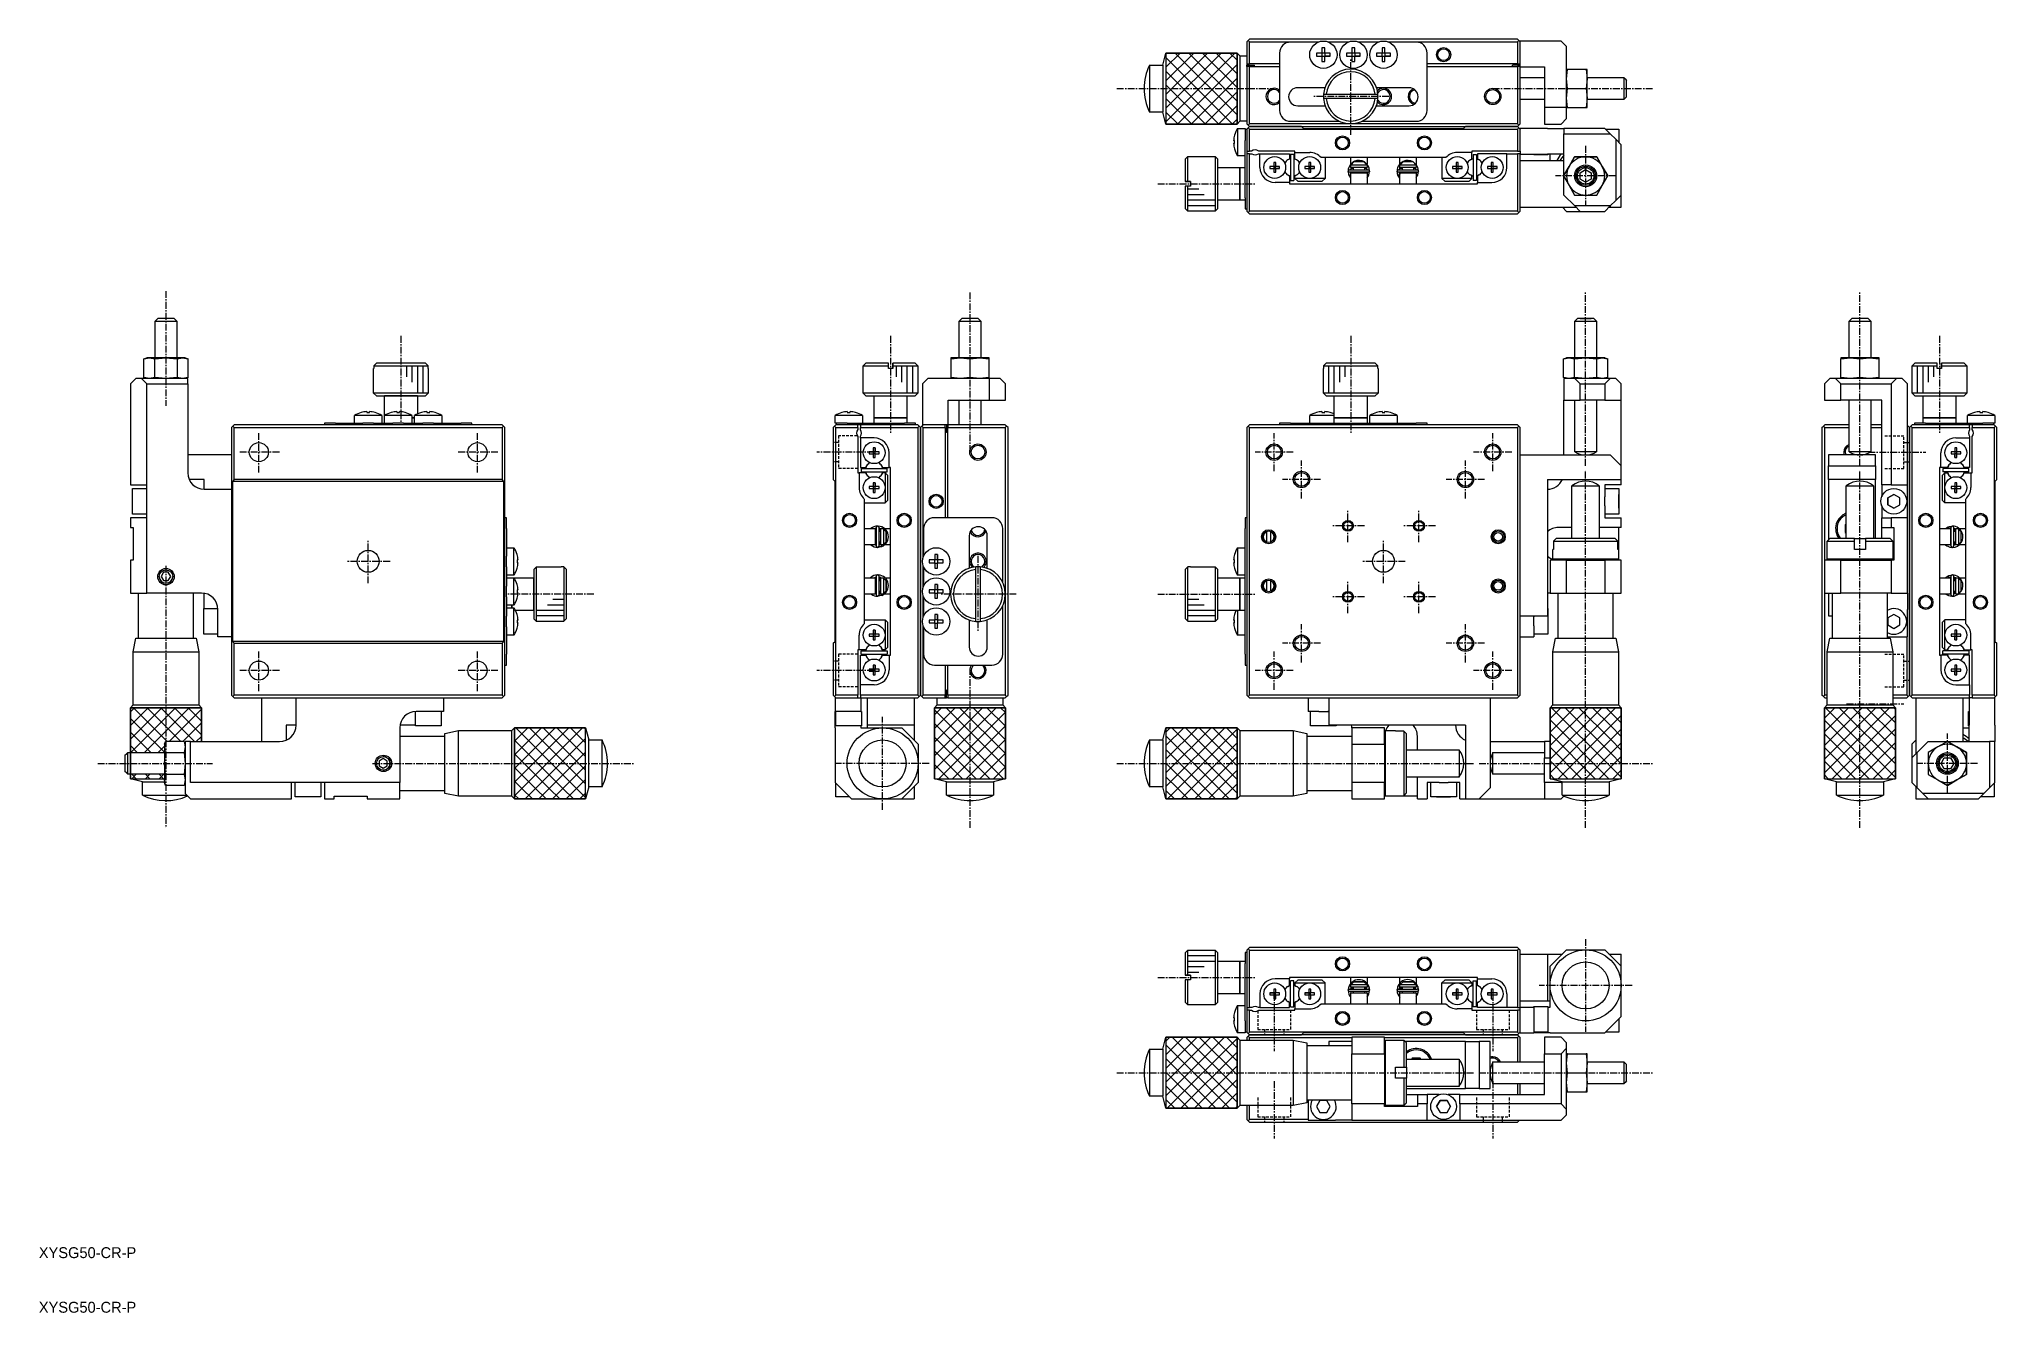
# Model space of a CAD drawing. Extents: x 10 to 368, y 10 to 243.
import ezdxf

# ---------------------------------------------------------------- set-up
doc = ezdxf.new("R2010")
doc.units = 0
doc.linetypes.add('CENTER', pattern=[2, 1.25, -0.25, 0.25, -0.25])
doc.linetypes.add('DASHED', pattern=[0.75, 0.5, -0.25])
doc.layers.get('0').update_dxf_attribs({"linetype": 'CONTINUOUS'})
doc.layers.add('CENTER', color=1, linetype='CENTER')
doc.styles.get("Standard").update_dxf_attribs({"font": 'FG教科書体NT-M'})

msp = doc.modelspace()

# ---------------------------------------------------------------- texts
at = {"color": 7, "linetype": 'CONTINUOUS'}
for p in [(10, 20), (10, 10)]:
    msp.add_text('XYSG50-CR-P', height=2, dxfattribs=at).set_placement(p)

# ---------------------------------------------------------------- linework, layer by layer
at = {"color": 7, "linetype": 'CONTINUOUS'}
for p, q in [((215.69, 238.49), (216.28, 240.69)), ((229.28, 240.69), (216.28, 240.69)), ((216.28, 240.69), (216.28, 227.69)), ((229.28, 240.69), (229.78, 240.19)), ((229.28, 227.69), (229.28, 240.69)), ((229.78, 240.19), (229.78, 228.19)), ((229.78, 240.19), (231.08, 240.19)), ((231.33, 242.99), (231.08, 242.74)), ((231.08, 242.74), (231.08, 238.74)), ((231.58, 243.24), (231.33, 242.99)), ((231.58, 242.74), (231.33, 242.99)), ((280.58, 243.24), (231.58, 243.24)), ((231.58, 242.74), (244.23, 242.74)), ((231.58, 238.74), (231.58, 242.74)), ((237.08, 240.69), (237.08, 230.19)), ((244.1, 242.69), (239.08, 242.69)), ((243.83, 240.65), (243.83, 240.13)), ((244.82, 240.65), (243.83, 240.65)), ((243.83, 240.13), (244.82, 240.13)), ((243.83, 240.13), (244.78, 240.13)), ((244.78, 240.65), (244.78, 240.13)), ((244.78, 240.13), (244.82, 240.13)), ((245.34, 241.65), (244.82, 241.65)), ((244.82, 241.65), (244.82, 240.65)), ((245.34, 240.69), (244.82, 240.69)), ((244.82, 240.13), (244.82, 239.13)), ((244.82, 240.09), (245.34, 240.09)), ((245.34, 240.65), (245.34, 241.65)), ((246.34, 240.65), (245.34, 240.65)), ((245.34, 240.13), (246.34, 240.13)), ((245.34, 239.13), (245.34, 240.13)), ((245.34, 240.13), (245.39, 240.13)), ((245.39, 240.13), (245.39, 240.65)), ((246.34, 240.13), (245.39, 240.13)), ((245.94, 242.74), (249.73, 242.74)), ((249.6, 242.69), (246.06, 242.69)), ((246.34, 240.13), (246.34, 240.65)), ((249.33, 240.65), (249.33, 240.13)), ((250.32, 240.65), (249.33, 240.65)), ((249.33, 240.13), (250.32, 240.13)), ((249.33, 240.13), (250.28, 240.13)), ((250.28, 240.65), (250.28, 240.13)), ((250.28, 240.13), (250.32, 240.13)), ((250.32, 241.65), (250.32, 240.65)), ((250.84, 241.65), (250.32, 241.65)), ((250.84, 240.69), (250.32, 240.69)), ((250.32, 240.13), (250.32, 239.13)), ((250.32, 240.09), (250.84, 240.09)), ((250.84, 240.65), (250.84, 241.65)), ((251.84, 240.65), (250.84, 240.65)), ((250.84, 240.13), (251.84, 240.13)), ((250.84, 239.13), (250.84, 240.13)), ((250.84, 240.13), (250.89, 240.13)), ((250.89, 240.13), (250.89, 240.65)), ((251.84, 240.13), (250.89, 240.13)), ((251.44, 242.74), (255.23, 242.74)), ((255.1, 242.69), (251.56, 242.69)), ((251.84, 240.13), (251.84, 240.65)), ((254.83, 240.65), (254.83, 240.13)), ((255.82, 240.65), (254.83, 240.65)), ((254.83, 240.13), (255.82, 240.13)), ((254.83, 240.13), (255.78, 240.13)), ((255.78, 240.65), (255.78, 240.13)), ((255.78, 240.13), (255.82, 240.13)), ((256.34, 241.65), (255.82, 241.65)), ((255.82, 241.65), (255.82, 240.65)), ((256.34, 240.69), (255.82, 240.69)), ((255.82, 240.13), (255.82, 239.13)), ((255.82, 240.09), (256.34, 240.09)), ((256.34, 240.65), (256.34, 241.65)), ((257.34, 240.65), (256.34, 240.65)), ((256.34, 240.13), (257.34, 240.13)), ((256.34, 239.13), (256.34, 240.13)), ((256.34, 240.13), (256.39, 240.13)), ((256.39, 240.13), (256.39, 240.65)), ((257.34, 240.13), (256.39, 240.13)), ((256.94, 242.74), (280.58, 242.74)), ((262.08, 242.69), (257.06, 242.69)), ((257.34, 240.13), (257.34, 240.65)), ((264.08, 230.19), (264.08, 240.69)), ((280.83, 242.99), (280.58, 243.24)), ((280.83, 242.99), (280.58, 242.74)), ((280.58, 242.74), (280.58, 238.74)), ((281.08, 242.74), (280.83, 242.99)), ((288.58, 242.89), (280.93, 242.89)), ((281.08, 238.74), (281.08, 242.74)), ((288.58, 242.89), (289.58, 241.89)), ((289.58, 236.19), (289.58, 241.89)), ((213.28, 238.49), (213.28, 229.89)), ((213.28, 238.49), (215.69, 238.49)), ((215.69, 238.49), (215.69, 229.89)), ((231.08, 238.74), (231.58, 238.74)), ((231.08, 238.74), (231.08, 238.49)), ((231.08, 238.49), (232.48, 238.49)), ((231.08, 238.24), (231.08, 238.49)), ((231.08, 238.24), (231.08, 227.74)), ((231.58, 238.24), (231.08, 238.24)), ((237.08, 238.74), (231.58, 238.74)), ((231.58, 227.74), (231.58, 238.24)), ((231.58, 238.24), (237.08, 238.24)), ((232.48, 238.24), (232.48, 238.49)), ((244.82, 239.13), (245.34, 239.13)), ((250.32, 239.13), (250.84, 239.13)), ((255.82, 239.13), (256.34, 239.13)), ((280.58, 238.74), (264.08, 238.74)), ((264.08, 238.24), (280.58, 238.24)), ((279.68, 238.24), (279.68, 238.49)), ((281.08, 238.49), (279.68, 238.49)), ((280.58, 238.74), (281.08, 238.74)), ((280.58, 238.24), (280.58, 227.74)), ((281.08, 238.24), (280.58, 238.24)), ((281.08, 238.49), (281.08, 238.74)), ((281.08, 238.24), (281.08, 238.49)), ((281.08, 227.74), (281.08, 238.24)), ((281.08, 238.19), (285.58, 238.19)), ((285.58, 238.19), (285.58, 230.69)), ((289.58, 235.94), (289.78, 237.69)), ((289.78, 237.69), (289.58, 237.69)), ((293.19, 237.69), (289.78, 237.69)), ((293.19, 237.69), (293.38, 235.94)), ((293.38, 237.69), (293.19, 237.69)), ((293.38, 235.94), (293.38, 237.69)), ((245.35, 234.34), (240.38, 234.34)), ((245.1, 233.14), (245.6, 233.14)), ((245.6, 233.14), (254.57, 233.14)), ((254.57, 233.14), (255.07, 233.14)), ((260.78, 234.34), (254.82, 234.34)), ((281.08, 236.19), (285.58, 236.19)), ((289.58, 232.19), (289.58, 236.19)), ((289.78, 234.19), (289.58, 235.94)), ((289.58, 232.44), (289.78, 234.19)), ((289.78, 234.19), (293.19, 234.19)), ((293.38, 235.94), (293.19, 234.19)), ((293.19, 234.19), (293.38, 232.44)), ((293.38, 236.19), (300.08, 236.19)), ((293.38, 232.44), (293.38, 235.94)), ((300.08, 236.19), (300.08, 234.19)), ((300.08, 236.19), (300.33, 235.94)), ((300.08, 234.19), (300.08, 232.19)), ((300.33, 235.94), (300.58, 235.69)), ((300.58, 234.19), (300.58, 235.69)), ((300.58, 232.69), (300.58, 234.19)), ((215.69, 229.89), (213.28, 229.89)), ((216.28, 227.69), (215.69, 229.89)), ((240.38, 231.04), (245.38, 231.04)), ((245.6, 232.34), (245.1, 232.34)), ((255.07, 232.34), (245.1, 232.34)), ((254.57, 232.34), (245.6, 232.34)), ((255.07, 232.34), (254.57, 232.34)), ((254.79, 231.04), (260.78, 231.04)), ((285.58, 232.19), (281.08, 232.19)), ((289.58, 230.69), (285.58, 230.69)), ((285.58, 230.69), (285.58, 227.69)), ((289.78, 230.69), (289.58, 232.44)), ((289.58, 230.69), (289.58, 232.19)), ((289.58, 230.69), (289.78, 230.69)), ((289.58, 228.69), (289.58, 230.69)), ((289.78, 230.69), (293.19, 230.69)), ((293.38, 232.44), (293.19, 230.69)), ((293.19, 230.69), (293.38, 230.69)), ((293.38, 230.69), (293.38, 232.44)), ((300.08, 232.19), (293.38, 232.19)), ((300.33, 232.44), (300.08, 232.19)), ((300.58, 232.69), (300.33, 232.44)), ((216.28, 227.69), (229.28, 227.69)), ((229.78, 228.19), (229.28, 227.69)), ((229.39, 226.89), (229.39, 221.89)), ((229.39, 226.89), (230.78, 226.89)), ((231.08, 228.19), (229.78, 228.19)), ((230.78, 226.89), (230.78, 226.69)), ((231.08, 226.69), (230.78, 226.69)), ((230.78, 226.69), (230.78, 224.69)), ((231.08, 227.74), (231.33, 227.49)), ((231.33, 226.99), (231.08, 226.74)), ((231.08, 226.74), (231.08, 222.74)), ((231.33, 227.49), (231.58, 227.74)), ((231.33, 227.49), (231.58, 227.24)), ((231.33, 226.99), (231.58, 227.24)), ((231.58, 226.74), (231.33, 226.99)), ((250.08, 227.74), (231.58, 227.74)), ((231.58, 227.24), (280.58, 227.24)), ((241.08, 227.24), (231.58, 227.24)), ((231.58, 226.74), (280.58, 226.74)), ((231.58, 222.74), (231.58, 226.74)), ((239.08, 228.19), (248.01, 228.19)), ((241.08, 227.24), (241.43, 226.89)), ((241.43, 226.89), (270.73, 226.89)), ((280.58, 227.74), (250.08, 227.74)), ((252.16, 228.19), (262.08, 228.19)), ((270.73, 226.89), (271.08, 227.24)), ((280.58, 227.24), (271.08, 227.24)), ((280.58, 227.74), (280.83, 227.49)), ((280.58, 227.24), (280.83, 227.49)), ((280.58, 227.24), (280.83, 226.99)), ((280.83, 226.99), (280.58, 226.74)), ((280.58, 226.74), (280.58, 222.74)), ((280.83, 227.49), (281.08, 227.74)), ((281.08, 226.74), (280.83, 226.99)), ((281.08, 226.89), (281.08, 226.74)), ((286.08, 226.89), (281.08, 226.89)), ((281.08, 222.74), (281.08, 226.74)), ((285.58, 227.69), (288.58, 227.69)), ((286.08, 226.89), (289.08, 226.89)), ((288.58, 227.69), (289.58, 228.69)), ((296.58, 226.89), (289.08, 226.89)), ((289.08, 226.89), (289.08, 225.89)), ((289.08, 218.26), (289.08, 225.89)), ((289.08, 225.89), (297.58, 225.89)), ((296.58, 226.89), (297.58, 225.89)), ((296.73, 226.74), (299.18, 226.74)), ((297.58, 225.89), (298.58, 224.89)), ((299.18, 226.74), (299.18, 224.29)), ((228.82, 224.65), (228.65, 224.65)), ((228.65, 224.13), (228.82, 224.13)), ((228.82, 225.65), (228.81, 225.65)), ((228.81, 223.13), (228.82, 223.13)), ((228.82, 224.13), (228.82, 224.65)), ((230.78, 223.31), (230.78, 224.69)), ((230.78, 214.19), (230.78, 223.31)), ((231.08, 222.74), (231.08, 222.24)), ((231.08, 222.74), (231.58, 222.74)), ((231.08, 222.24), (231.08, 211.74)), ((231.58, 222.24), (231.08, 222.24)), ((231.92, 222.74), (231.58, 222.74)), ((231.58, 222.24), (231.98, 222.24)), ((231.58, 211.74), (231.58, 222.24)), ((233.18, 222.24), (233.48, 222.24)), ((239.88, 222.74), (233.25, 222.74)), ((233.48, 219.74), (233.48, 222.24)), ((233.48, 222.24), (238.88, 222.24)), ((238.88, 222.24), (238.88, 221.28)), ((239.08, 222.14), (239.08, 217.34)), ((239.68, 222.14), (239.08, 222.14)), ((239.68, 222.14), (239.68, 217.34)), ((239.88, 222.49), (239.88, 222.74)), ((239.88, 222.49), (242.58, 222.49)), ((239.88, 221.28), (239.88, 222.49)), ((272.28, 222.49), (269.58, 222.49)), ((272.28, 222.74), (272.28, 222.49)), ((280.58, 222.74), (272.28, 222.74)), ((272.28, 221.28), (272.28, 222.49)), ((272.48, 222.14), (272.48, 217.34)), ((272.48, 222.14), (273.08, 222.14)), ((273.08, 222.14), (273.08, 217.34)), ((273.28, 222.24), (273.28, 221.28)), ((278.68, 222.24), (273.28, 222.24)), ((278.68, 219.74), (278.68, 222.24)), ((278.68, 222.24), (280.58, 222.24)), ((280.58, 222.74), (281.08, 222.74)), ((280.58, 222.24), (280.58, 211.74)), ((281.08, 222.24), (280.58, 222.24)), ((281.08, 222.74), (281.08, 222.24)), ((281.08, 211.74), (281.08, 222.24)), ((281.08, 222.19), (286.08, 222.19)), ((283.58, 222.04), (283.58, 222.19)), ((289.08, 222.19), (286.08, 222.19)), ((286.18, 222.19), (286.18, 222.04)), ((286.58, 221.04), (286.58, 222.19)), ((298.58, 224.89), (298.58, 213.69)), ((298.58, 224.89), (299.58, 223.89)), ((299.58, 214.69), (299.58, 223.89)), ((219.78, 221.24), (220.28, 221.74)), ((219.78, 221.24), (219.78, 217.14)), ((220.28, 217.14), (220.28, 221.74)), ((220.28, 221.74), (225.28, 221.74)), ((225.28, 221.74), (225.28, 216.74)), ((225.28, 221.74), (225.78, 221.24)), ((225.78, 216.74), (225.78, 221.24)), ((225.78, 219.74), (229.78, 219.74)), ((230.78, 221.89), (229.39, 221.89)), ((229.78, 216.74), (229.78, 219.74)), ((229.78, 219.74), (229.78, 216.74)), ((229.78, 219.74), (230.78, 219.74)), ((235.3, 219.92), (235.3, 219.56)), ((236, 219.92), (235.3, 219.92)), ((235.3, 219.56), (236, 219.56)), ((235.3, 219.56), (236, 219.56)), ((236, 220.63), (236, 219.92)), ((236.36, 220.63), (236, 220.63)), ((236.01, 219.91), (236, 219.92)), ((236.01, 219.57), (236, 219.56)), ((236, 219.56), (236, 218.85)), ((236, 218.85), (236.36, 218.85)), ((236.35, 219.91), (236.01, 219.91)), ((236.01, 219.91), (236.01, 219.57)), ((236.01, 219.57), (236.35, 219.57)), ((236.35, 219.91), (236.36, 219.92)), ((236.35, 219.57), (236.35, 219.91)), ((236.35, 219.57), (236.36, 219.56)), ((236.36, 219.92), (236.36, 220.63)), ((237.07, 219.92), (236.36, 219.92)), ((236.36, 219.56), (237.07, 219.56)), ((236.36, 218.85), (236.36, 219.56)), ((237.07, 219.56), (236.36, 219.56)), ((237.07, 219.56), (237.07, 219.92)), ((238.88, 221.28), (238.59, 221.11)), ((240.18, 221.11), (239.88, 221.28)), ((241.7, 219.92), (241.7, 219.56)), ((242.4, 219.92), (241.7, 219.92)), ((241.7, 219.56), (242.4, 219.56)), ((241.7, 219.56), (242.4, 219.56)), ((242.4, 220.63), (242.4, 219.92)), ((242.76, 220.63), (242.4, 220.63)), ((242.41, 219.91), (242.4, 219.92)), ((242.41, 219.57), (242.4, 219.56)), ((242.4, 219.56), (242.4, 218.85)), ((242.4, 218.85), (242.76, 218.85)), ((242.75, 219.91), (242.41, 219.91)), ((242.41, 219.91), (242.41, 219.57)), ((242.41, 219.57), (242.75, 219.57)), ((242.75, 219.91), (242.76, 219.92)), ((242.75, 219.57), (242.75, 219.91)), ((242.75, 219.57), (242.76, 219.56)), ((242.76, 219.92), (242.76, 220.63)), ((243.47, 219.92), (242.76, 219.92)), ((242.76, 219.56), (243.47, 219.56)), ((242.76, 218.85), (242.76, 219.56)), ((243.47, 219.56), (242.76, 219.56)), ((243.47, 219.56), (243.47, 219.92)), ((267.51, 221.54), (244.66, 221.54)), ((245.38, 221.54), (245.38, 217.74)), ((249.79, 218.32), (249.63, 219.06)), ((249.73, 218.69), (249.74, 218.72)), ((249.73, 218.66), (249.73, 218.69)), ((249.73, 218.62), (249.73, 218.66)), ((249.73, 218.59), (249.73, 218.62)), ((249.73, 218.55), (249.73, 218.59)), ((249.73, 218.52), (249.73, 218.55)), ((249.74, 218.72), (249.75, 218.76)), ((249.75, 218.76), (249.76, 218.79)), ((249.76, 218.79), (249.77, 218.82)), ((249.77, 218.82), (249.78, 218.86)), ((249.78, 218.86), (249.79, 218.89)), ((249.79, 218.89), (249.8, 218.89)), ((249.83, 219.29), (253.33, 219.29)), ((253.33, 218.89), (249.83, 218.89)), ((250.17, 219.74), (250.04, 219.29)), ((250.08, 220.34), (250.08, 221.54)), ((250.08, 220.34), (250.08, 220.34)), ((250.08, 220.24), (250.14, 220.24)), ((250.08, 219.74), (250.08, 220.24)), ((253.08, 219.74), (250.08, 219.74)), ((250.58, 219.54), (250.08, 219.54)), ((250.08, 218.74), (253.08, 218.74)), ((250.08, 216.74), (250.08, 218.74)), ((250.67, 220.74), (250.14, 220.24)), ((250.14, 220.24), (253.03, 220.24)), ((250.43, 218.89), (250.17, 218.74)), ((250.58, 219.29), (250.58, 219.74)), ((250.58, 218.74), (250.58, 218.89)), ((252.5, 220.74), (250.67, 220.74)), ((253.03, 220.24), (252.5, 220.74)), ((252.58, 219.74), (252.58, 219.29)), ((253.06, 219.54), (252.58, 219.54)), ((252.58, 218.89), (252.58, 218.74)), ((252.98, 218.74), (252.72, 218.89)), ((253.11, 219.29), (252.98, 219.74)), ((253.03, 220.24), (253.08, 220.24)), ((253.08, 221.54), (253.08, 220.32)), ((253.08, 220.32), (253.08, 220.32)), ((253.08, 220.32), (253.08, 220.32)), ((253.08, 220.24), (253.08, 219.74)), ((253.08, 218.74), (253.08, 216.74)), ((253.08, 218.73), (253.09, 218.74)), ((253.09, 218.74), (253.11, 218.89)), ((253.52, 219.07), (253.52, 218.96)), ((258.73, 218.31), (258.57, 219.05)), ((258.67, 218.65), (258.68, 218.68)), ((258.67, 218.61), (258.67, 218.65)), ((258.67, 218.58), (258.67, 218.61)), ((258.67, 218.54), (258.67, 218.58)), ((258.68, 218.71), (258.69, 218.75)), ((258.68, 218.68), (258.68, 218.71)), ((258.69, 218.75), (258.7, 218.78)), ((258.7, 218.78), (258.71, 218.81)), ((258.71, 218.81), (258.72, 218.85)), ((258.72, 218.85), (258.74, 218.88)), ((258.74, 218.88), (258.74, 218.88)), ((258.77, 219.28), (262.27, 219.28)), ((262.27, 218.88), (258.77, 218.88)), ((259.12, 219.74), (258.98, 219.28)), ((259.08, 220.4), (259.08, 221.54)), ((259.08, 220.4), (259.08, 220.4)), ((259.08, 220.4), (259.08, 220.4)), ((259.08, 220.24), (259.14, 220.24)), ((259.08, 219.74), (259.08, 220.24)), ((262.08, 219.74), (259.08, 219.74)), ((259.08, 219.54), (259.08, 219.67)), ((259.58, 219.54), (259.08, 219.54)), ((259.08, 218.74), (262.08, 218.74)), ((259.08, 216.74), (259.08, 218.74)), ((259.08, 218.67), (259.08, 218.49)), ((259.37, 218.88), (259.12, 218.74)), ((259.67, 220.74), (259.14, 220.24)), ((259.14, 220.24), (262.03, 220.24)), ((259.58, 219.28), (259.58, 219.74)), ((259.58, 218.74), (259.58, 218.88)), ((261.5, 220.74), (259.67, 220.74)), ((262.03, 220.24), (261.5, 220.74)), ((261.51, 220.76), (262.08, 220.24)), ((261.58, 219.74), (261.58, 219.28)), ((262, 219.54), (261.58, 219.54)), ((261.58, 218.88), (261.58, 218.74)), ((261.92, 218.74), (261.67, 218.88)), ((262.06, 219.28), (261.92, 219.74)), ((262.03, 220.24), (262.08, 220.24)), ((262.03, 218.74), (262.06, 218.88)), ((262.08, 221.54), (262.08, 220.24)), ((262.08, 220.24), (262.08, 219.74)), ((262.08, 218.74), (262.08, 216.74)), ((262.47, 219.05), (262.46, 218.95)), ((266.78, 221.54), (266.78, 217.74)), ((268.7, 219.92), (268.7, 219.56)), ((269.4, 219.92), (268.7, 219.92)), ((268.7, 219.56), (269.4, 219.56)), ((268.7, 219.56), (269.4, 219.56)), ((269.4, 220.63), (269.4, 219.92)), ((269.76, 220.63), (269.4, 220.63)), ((269.41, 219.91), (269.4, 219.92)), ((269.41, 219.57), (269.4, 219.56)), ((269.4, 219.56), (269.4, 218.85)), ((269.4, 218.85), (269.76, 218.85)), ((269.75, 219.91), (269.41, 219.91)), ((269.41, 219.91), (269.41, 219.57)), ((269.41, 219.57), (269.75, 219.57)), ((269.75, 219.91), (269.76, 219.92)), ((269.75, 219.57), (269.75, 219.91)), ((269.75, 219.57), (269.76, 219.56)), ((269.76, 219.92), (269.76, 220.63)), ((270.47, 219.92), (269.76, 219.92)), ((269.76, 219.56), (270.47, 219.56)), ((269.76, 218.85), (269.76, 219.56)), ((270.47, 219.56), (269.76, 219.56)), ((270.47, 219.56), (270.47, 219.92)), ((271.99, 221.11), (272.28, 221.28)), ((273.28, 221.28), (273.58, 221.11)), ((275.1, 219.92), (275.1, 219.56)), ((275.8, 219.92), (275.1, 219.92)), ((275.1, 219.56), (275.8, 219.56)), ((275.1, 219.56), (275.8, 219.56)), ((275.8, 220.63), (275.8, 219.92)), ((276.16, 220.63), (275.8, 220.63)), ((275.81, 219.91), (275.8, 219.92)), ((275.81, 219.57), (275.8, 219.56)), ((275.8, 219.56), (275.8, 218.85)), ((275.8, 218.85), (276.16, 218.85)), ((276.15, 219.91), (275.81, 219.91)), ((275.81, 219.91), (275.81, 219.57)), ((275.81, 219.57), (276.15, 219.57)), ((276.15, 219.91), (276.16, 219.92)), ((276.15, 219.57), (276.15, 219.91)), ((276.15, 219.57), (276.16, 219.56)), ((276.16, 219.92), (276.16, 220.63)), ((276.87, 219.92), (276.16, 219.92)), ((276.16, 219.56), (276.87, 219.56)), ((276.16, 218.85), (276.16, 219.56)), ((276.87, 219.56), (276.16, 219.56)), ((276.87, 219.56), (276.87, 219.92)), ((281.08, 221.04), (289.08, 221.04)), ((286.18, 222.04), (283.58, 222.04)), ((290.05, 219.94), (289.04, 218.19)), ((289.08, 218.26), (290.05, 219.94)), ((291.06, 221.69), (290.05, 219.94)), ((290.05, 219.94), (291.06, 221.69)), ((293.08, 221.69), (291.06, 221.69)), ((291.06, 221.69), (293.08, 221.69)), ((292.08, 218.77), (293.08, 219.34)), ((292.08, 217.61), (292.08, 218.77)), ((295.11, 221.69), (293.08, 221.69)), ((293.08, 221.69), (295.11, 221.69)), ((293.08, 219.34), (294.08, 218.77)), ((294.08, 218.77), (294.08, 217.61)), ((296.12, 219.94), (295.11, 221.69)), ((295.11, 221.69), (296.12, 219.94)), ((297.13, 218.19), (296.12, 219.94)), ((296.12, 219.94), (297.13, 218.19)), ((220.28, 217.14), (219.78, 217.14)), ((219.78, 217.14), (220.28, 217.14)), ((219.78, 216.34), (219.78, 212.24)), ((220.28, 216.34), (219.78, 216.34)), ((220.78, 217.14), (220.28, 217.14)), ((220.28, 217.14), (220.78, 217.14)), ((220.28, 211.74), (220.28, 216.34)), ((220.78, 216.34), (220.28, 216.34)), ((220.78, 217.14), (220.78, 216.34)), ((225.28, 216.74), (225.28, 211.74)), ((225.78, 212.24), (225.78, 216.74)), ((229.78, 213.74), (229.78, 216.74)), ((229.78, 216.74), (229.78, 213.74)), ((238.88, 216.99), (236.23, 216.99)), ((238.59, 218.37), (238.88, 218.2)), ((238.88, 218.2), (238.88, 216.99)), ((238.88, 216.99), (238.88, 216.74)), ((238.88, 216.74), (241.08, 216.74)), ((239.08, 217.34), (239.68, 217.34)), ((239.88, 218.2), (240.18, 218.37)), ((239.88, 217.74), (239.88, 218.2)), ((242.58, 217.74), (239.88, 217.74)), ((239.88, 217.74), (240.38, 217.24)), ((240.38, 217.24), (244.88, 217.24)), ((241.08, 216.74), (273.28, 216.74)), ((245.38, 217.74), (242.58, 217.74)), ((244.88, 217.24), (245.38, 217.74)), ((249.74, 218.48), (249.73, 218.52)), ((249.74, 218.45), (249.74, 218.48)), ((249.75, 218.42), (249.74, 218.45)), ((249.76, 218.38), (249.75, 218.42)), ((249.77, 218.35), (249.76, 218.38)), ((249.78, 218.32), (249.77, 218.35)), ((249.78, 218.32), (249.78, 218.32)), ((249.78, 218.32), (249.79, 218.32)), ((250.08, 217.83), (249.78, 218.32)), ((249.79, 218.31), (250.08, 218.42)), ((249.79, 218.32), (249.79, 218.32)), ((249.79, 218.32), (249.79, 218.32)), ((249.79, 218.32), (249.8, 218.32)), ((249.8, 218.32), (249.8, 218.32)), ((249.8, 218.32), (249.81, 218.32)), ((249.81, 218.32), (249.82, 218.32)), ((249.82, 218.32), (249.83, 218.32)), ((249.83, 218.32), (249.84, 218.33)), ((249.84, 218.33), (249.85, 218.33)), ((249.85, 218.33), (249.86, 218.33)), ((249.86, 218.33), (249.88, 218.34)), ((249.88, 218.34), (249.89, 218.34)), ((249.89, 218.34), (249.9, 218.35)), ((249.9, 218.35), (249.92, 218.35)), ((249.92, 218.35), (249.93, 218.36)), ((249.93, 218.36), (249.95, 218.36)), ((249.95, 218.36), (249.96, 218.37)), ((249.96, 218.37), (249.98, 218.37)), ((249.98, 218.37), (249.99, 218.38)), ((249.99, 218.38), (250, 218.39)), ((250, 218.39), (250.02, 218.39)), ((250.02, 218.39), (250.03, 218.4)), ((250.03, 218.4), (250.05, 218.41)), ((250.05, 218.41), (250.06, 218.41)), ((250.06, 218.41), (250.07, 218.42)), ((250.07, 218.42), (250.08, 218.43)), ((253.37, 218.32), (253.34, 218.27)), ((253.39, 218.36), (253.37, 218.32)), ((253.37, 218.32), (253.37, 218.32)), ((253.37, 218.32), (253.37, 218.32)), ((253.39, 218.38), (253.39, 218.38)), ((253.39, 218.38), (253.39, 218.38)), ((253.39, 218.38), (253.39, 218.38)), ((253.39, 218.38), (253.39, 218.37)), ((253.39, 218.37), (253.39, 218.37)), ((253.39, 218.37), (253.39, 218.37)), ((253.39, 218.37), (253.39, 218.37)), ((253.39, 218.37), (253.39, 218.36)), ((258.67, 218.51), (258.67, 218.54)), ((258.68, 218.47), (258.67, 218.51)), ((258.68, 218.44), (258.68, 218.47)), ((258.69, 218.41), (258.68, 218.44)), ((258.7, 218.37), (258.69, 218.41)), ((258.71, 218.34), (258.7, 218.37)), ((258.73, 218.31), (258.71, 218.34)), ((258.73, 218.3), (259.08, 218.44)), ((258.73, 218.31), (258.73, 218.31)), ((258.73, 218.31), (258.73, 218.31)), ((258.73, 218.31), (258.73, 218.31)), ((258.73, 218.31), (258.73, 218.31)), ((258.73, 218.31), (258.74, 218.31)), ((259.08, 217.76), (258.73, 218.31)), ((258.74, 218.31), (258.75, 218.31)), ((258.75, 218.31), (258.75, 218.31)), ((258.75, 218.31), (258.76, 218.31)), ((258.76, 218.31), (258.77, 218.31)), ((258.77, 218.31), (258.78, 218.31)), ((258.78, 218.31), (258.79, 218.32)), ((258.79, 218.32), (258.8, 218.32)), ((258.8, 218.32), (258.81, 218.32)), ((258.81, 218.32), (258.83, 218.33)), ((258.83, 218.33), (258.84, 218.33)), ((258.84, 218.33), (258.85, 218.34)), ((258.85, 218.34), (258.87, 218.34)), ((258.87, 218.34), (258.88, 218.35)), ((258.88, 218.35), (258.89, 218.35)), ((258.89, 218.35), (258.91, 218.36)), ((258.91, 218.36), (258.92, 218.37)), ((258.92, 218.37), (258.94, 218.37)), ((258.94, 218.37), (258.95, 218.38)), ((258.95, 218.38), (258.97, 218.39)), ((258.97, 218.39), (258.98, 218.39)), ((258.98, 218.39), (258.99, 218.4)), ((258.99, 218.4), (259.01, 218.4)), ((259.01, 218.4), (259.02, 218.41)), ((259.02, 218.41), (259.03, 218.42)), ((259.03, 218.42), (259.04, 218.42)), ((259.04, 218.42), (259.05, 218.43)), ((259.05, 218.43), (259.06, 218.43)), ((259.06, 218.43), (259.07, 218.44)), ((259.07, 218.44), (259.08, 218.45)), ((259.07, 218.44), (259.07, 218.44)), ((259.08, 218.45), (259.08, 218.45)), ((262.31, 218.31), (262.29, 218.26)), ((262.33, 218.35), (262.31, 218.31)), ((262.31, 218.31), (262.31, 218.31)), ((262.31, 218.31), (262.31, 218.31)), ((262.33, 218.37), (262.33, 218.37)), ((262.33, 218.37), (262.33, 218.37)), ((262.33, 218.37), (262.33, 218.37)), ((262.33, 218.37), (262.33, 218.36)), ((262.33, 218.36), (262.33, 218.36)), ((262.33, 218.36), (262.33, 218.36)), ((262.33, 218.36), (262.33, 218.36)), ((262.33, 218.36), (262.33, 218.35)), ((269.58, 217.74), (266.78, 217.74)), ((266.78, 217.74), (267.28, 217.24)), ((267.28, 217.24), (271.78, 217.24)), ((272.28, 217.74), (269.58, 217.74)), ((271.78, 217.24), (272.28, 217.74)), ((272.28, 218.2), (271.99, 218.37)), ((272.28, 217.74), (272.28, 218.2)), ((273.08, 217.34), (272.48, 217.34)), ((273.58, 218.37), (273.28, 218.2)), ((273.28, 218.2), (273.28, 216.99)), ((273.28, 216.74), (273.28, 216.99)), ((273.28, 216.99), (275.93, 216.99)), ((289.04, 218.19), (289.08, 218.26)), ((289.04, 218.19), (290.05, 216.44)), ((289.08, 214.69), (289.08, 218.12)), ((290.05, 216.44), (291.06, 214.69)), ((293.08, 217.04), (292.08, 217.61)), ((293.08, 217.04), (292.08, 217.61)), ((294.08, 217.61), (293.08, 217.04)), ((294.08, 217.61), (293.08, 217.04)), ((295.11, 214.69), (296.12, 216.44)), ((296.12, 216.44), (297.13, 218.19)), ((220.28, 211.74), (219.78, 212.24)), ((225.28, 211.74), (220.28, 211.74)), ((225.78, 212.24), (225.28, 211.74)), ((229.78, 213.74), (225.78, 213.74)), ((230.78, 213.74), (229.78, 213.74)), ((230.78, 214.19), (230.78, 212.19)), ((230.78, 212.19), (231.08, 212.19)), ((231.08, 211.74), (231.33, 211.49)), ((231.33, 211.49), (231.58, 211.74)), ((231.58, 211.24), (231.33, 211.49)), ((280.58, 211.74), (231.58, 211.74)), ((280.58, 211.74), (280.83, 211.49)), ((280.58, 211.24), (280.83, 211.49)), ((280.83, 211.49), (281.08, 211.74)), ((281.08, 212.44), (291.33, 212.44)), ((289.58, 211.69), (288.83, 212.44)), ((291.08, 212.69), (289.08, 214.69)), ((289.58, 211.69), (292.08, 211.69)), ((291.06, 214.69), (293.08, 214.69)), ((297.58, 212.69), (291.08, 212.69)), ((292.08, 211.69), (291.08, 212.69)), ((292.08, 211.69), (296.58, 211.69)), ((293.08, 214.69), (295.11, 214.69)), ((297.58, 212.69), (296.58, 211.69)), ((297.33, 212.44), (297.58, 212.44)), ((298.58, 213.69), (297.58, 212.69)), ((297.58, 212.69), (297.58, 212.44)), ((297.58, 212.44), (299.58, 212.44)), ((299.58, 214.69), (298.58, 213.69)), ((299.58, 212.44), (299.58, 214.69)), ((231.58, 211.24), (280.58, 211.24)), ((31.27, 191.6), (31.52, 191.85)), ((31.27, 191.6), (35.27, 191.6)), ((31.27, 184.9), (31.27, 191.6)), ((31.52, 191.85), (31.77, 192.1)), ((34.77, 192.1), (31.77, 192.1)), ((34.77, 192.1), (35.02, 191.85)), ((35.02, 191.85), (35.27, 191.6)), ((35.27, 191.6), (35.27, 184.9)), ((178.42, 191.6), (178.67, 191.85)), ((178.42, 191.6), (180.42, 191.6)), ((178.42, 184.9), (178.42, 191.6)), ((178.67, 191.85), (178.92, 192.1)), ((180.42, 192.1), (178.92, 192.1)), ((181.92, 192.1), (180.42, 192.1)), ((180.42, 191.6), (182.42, 191.6)), ((181.92, 192.1), (182.17, 191.85)), ((182.17, 191.85), (182.42, 191.6)), ((182.42, 191.6), (182.42, 184.9)), ((291.08, 191.6), (291.33, 191.85)), ((291.08, 191.6), (295.08, 191.6)), ((291.08, 184.9), (291.08, 191.6)), ((291.33, 191.85), (291.58, 192.1)), ((294.58, 192.1), (291.58, 192.1)), ((294.58, 192.1), (291.58, 192.1)), ((293.08, 192.1), (292.08, 192.1)), ((292.08, 192.1), (293.08, 192.1)), ((293.08, 192.1), (294.08, 192.1)), ((294.08, 192.1), (293.08, 192.1)), ((294.58, 192.1), (294.83, 191.85)), ((294.83, 191.85), (295.08, 191.6)), ((295.08, 191.6), (295.08, 184.9)), ((341.28, 191.6), (341.53, 191.85)), ((341.28, 191.6), (345.28, 191.6)), ((341.28, 184.9), (341.28, 191.6)), ((341.53, 191.85), (341.78, 192.1)), ((344.78, 192.1), (341.78, 192.1)), ((344.78, 192.1), (345.03, 191.85)), ((345.03, 191.85), (345.28, 191.6)), ((345.28, 191.6), (345.28, 184.9)), ((29.23, 184.7), (30.24, 184.9)), ((29.23, 184.7), (29.77, 184.9)), ((29.23, 181.3), (29.23, 184.7)), ((30.24, 184.9), (29.77, 184.9)), ((30.24, 184.9), (31.25, 184.7)), ((33.27, 184.9), (30.24, 184.9)), ((31.25, 184.7), (33.27, 184.9)), ((31.25, 181.3), (31.25, 184.7)), ((33.27, 184.9), (35.29, 184.7)), ((36.3, 184.9), (33.27, 184.9)), ((35.29, 184.7), (36.3, 184.9)), ((35.29, 184.7), (35.29, 181.3)), ((36.3, 184.9), (37.31, 184.7)), ((36.77, 184.9), (36.3, 184.9)), ((36.77, 184.9), (37.31, 184.7)), ((37.31, 181.3), (37.31, 184.7)), ((71.28, 182.9), (71.27, 182.9)), ((71.27, 178.4), (71.27, 182.9)), ((71.79, 183.9), (71.28, 183.4)), ((71.28, 183.4), (81.25, 183.4)), ((71.28, 183.4), (71.28, 182.9)), ((80.75, 183.9), (71.79, 183.9)), ((81.25, 183.4), (80.75, 183.9)), ((81.25, 182.9), (81.25, 183.4)), ((81.27, 182.9), (81.25, 182.9)), ((81.27, 182.9), (81.27, 178.4)), ((160.87, 183.4), (161.37, 183.9)), ((160.87, 183.4), (165.47, 183.4)), ((160.87, 178.4), (160.87, 183.4)), ((165.47, 183.9), (161.37, 183.9)), ((165.47, 183.4), (165.47, 183.9)), ((165.47, 182.9), (165.47, 183.4)), ((166.27, 182.9), (165.47, 182.9)), ((170.37, 183.9), (166.27, 183.9)), ((166.27, 183.9), (166.27, 183.4)), ((166.27, 183.4), (166.27, 183.9)), ((166.27, 182.9), (166.27, 183.4)), ((166.27, 183.4), (170.87, 183.4)), ((166.27, 183.4), (166.27, 182.9)), ((170.37, 183.9), (170.87, 183.4)), ((170.87, 183.4), (170.87, 178.4)), ((176.92, 184.7), (178.67, 184.9)), ((176.92, 184.9), (176.92, 184.7)), ((178.67, 184.9), (176.92, 184.9)), ((176.92, 184.7), (176.92, 181.3)), ((178.67, 184.9), (180.42, 184.7)), ((182.17, 184.9), (178.67, 184.9)), ((180.42, 184.7), (182.17, 184.9)), ((180.42, 181.3), (180.42, 184.7)), ((182.17, 184.9), (183.92, 184.7)), ((183.92, 184.9), (182.17, 184.9)), ((183.92, 184.7), (183.92, 184.9)), ((183.92, 181.3), (183.92, 184.7)), ((245.1, 182.9), (245.08, 182.9)), ((245.1, 182.9), (245.08, 182.9)), ((245.08, 178.4), (245.08, 182.9)), ((245.1, 182.9), (245.08, 182.9)), ((245.1, 182.9), (245.08, 182.9)), ((245.08, 178.4), (245.08, 182.9)), ((245.6, 183.9), (245.1, 183.4)), ((245.6, 183.9), (245.1, 183.4)), ((245.1, 183.4), (255.07, 183.4)), ((245.1, 183.4), (245.1, 182.9)), ((245.1, 183.4), (255.07, 183.4)), ((245.1, 183.4), (245.1, 182.9)), ((254.57, 183.9), (245.6, 183.9)), ((254.57, 183.9), (245.6, 183.9)), ((254.57, 183.9), (245.6, 183.9)), ((254.57, 183.9), (245.6, 183.9)), ((255.07, 183.4), (254.57, 183.9)), ((255.07, 183.4), (254.57, 183.9)), ((255.07, 182.9), (255.07, 183.4)), ((255.07, 182.9), (255.07, 183.4)), ((255.08, 182.9), (255.07, 182.9)), ((255.08, 182.9), (255.07, 182.9)), ((255.08, 182.9), (255.07, 182.9)), ((255.08, 182.9), (255.07, 182.9)), ((255.08, 182.9), (255.08, 178.4)), ((255.08, 182.9), (255.08, 178.4)), ((289.04, 184.7), (290.05, 184.9)), ((289.04, 184.7), (289.58, 184.9)), ((289.04, 181.3), (289.04, 184.7)), ((290.05, 184.9), (289.58, 184.9)), ((293.08, 184.9), (290.05, 184.9)), ((290.05, 184.9), (291.06, 184.7)), ((291.06, 184.7), (293.08, 184.9)), ((291.06, 181.3), (291.06, 184.7)), ((296.12, 184.9), (293.08, 184.9)), ((293.08, 184.9), (295.11, 184.7)), ((295.11, 184.7), (296.12, 184.9)), ((295.11, 181.3), (295.11, 184.7)), ((296.12, 184.9), (297.13, 184.7)), ((296.58, 184.9), (296.12, 184.9)), ((296.58, 184.9), (297.13, 184.7)), ((297.13, 181.3), (297.13, 184.7)), ((339.78, 184.7), (341.53, 184.9)), ((339.78, 184.9), (339.78, 184.7)), ((341.53, 184.9), (339.78, 184.9)), ((339.78, 181.3), (339.78, 184.7)), ((341.53, 184.9), (343.28, 184.7)), ((345.03, 184.9), (341.53, 184.9)), ((343.28, 184.7), (345.03, 184.9)), ((343.28, 181.3), (343.28, 184.7)), ((345.03, 184.9), (346.78, 184.7)), ((346.78, 184.9), (345.03, 184.9)), ((346.78, 184.7), (346.78, 184.9)), ((346.78, 181.3), (346.78, 184.7)), ((352.83, 183.4), (353.33, 183.9)), ((352.83, 183.4), (357.43, 183.4)), ((352.83, 178.4), (352.83, 183.4)), ((357.43, 183.9), (353.33, 183.9)), ((357.43, 183.4), (357.43, 183.9)), ((357.43, 182.9), (357.43, 183.4)), ((358.23, 182.9), (357.43, 182.9)), ((358.23, 183.4), (358.23, 183.9)), ((358.23, 183.9), (358.23, 183.4)), ((362.33, 183.9), (358.23, 183.9)), ((358.23, 182.9), (358.23, 183.4)), ((358.23, 183.4), (362.83, 183.4)), ((358.23, 183.4), (358.23, 182.9)), ((362.33, 183.9), (362.83, 183.4)), ((362.83, 183.4), (362.83, 178.4)), ((27.77, 181.1), (26.77, 180.1)), ((26.77, 180.1), (26.77, 161.6)), ((28.77, 181.1), (27.77, 181.1)), ((29.77, 180.1), (28.77, 181.1)), ((31.27, 181.1), (28.77, 181.1)), ((30.24, 181.1), (29.23, 181.3)), ((29.77, 181.1), (29.23, 181.3)), ((29.77, 180.1), (37.27, 180.1)), ((29.77, 161.6), (29.77, 180.1)), ((31.25, 181.3), (30.24, 181.1)), ((33.27, 181.1), (31.25, 181.3)), ((35.27, 181.1), (31.27, 181.1)), ((35.29, 181.3), (33.27, 181.1)), ((37.27, 181.1), (35.27, 181.1)), ((36.3, 181.1), (35.29, 181.3)), ((37.31, 181.3), (36.3, 181.1)), ((37.31, 181.3), (36.77, 181.1)), ((37.27, 180.1), (37.27, 181.1)), ((37.27, 180.1), (37.27, 163.8)), ((171.72, 180.1), (172.72, 181.1)), ((171.72, 180.1), (171.72, 172.45)), ((178.42, 181.1), (172.72, 181.1)), ((178.67, 181.1), (176.92, 181.3)), ((176.92, 181.3), (176.92, 181.1)), ((182.42, 181.1), (178.42, 181.1)), ((180.42, 181.3), (178.67, 181.1)), ((182.17, 181.1), (180.42, 181.3)), ((183.92, 181.3), (182.17, 181.1)), ((183.92, 181.1), (182.42, 181.1)), ((183.92, 181.1), (183.92, 181.3)), ((185.92, 181.1), (183.92, 181.1)), ((183.92, 181.1), (183.92, 177.1)), ((186.92, 180.1), (185.92, 181.1)), ((186.92, 177.1), (186.92, 180.1)), ((290.05, 181.1), (289.04, 181.3)), ((289.58, 181.1), (289.04, 181.3)), ((291.08, 181.1), (289.08, 181.1)), ((289.08, 181.1), (289.08, 177.1)), ((291.06, 181.3), (290.05, 181.1)), ((293.08, 181.1), (291.06, 181.3)), ((292.08, 180.1), (291.08, 181.1)), ((295.08, 181.1), (291.08, 181.1)), ((292.08, 177.1), (292.08, 180.1)), ((292.08, 180.1), (296.58, 180.1)), ((295.11, 181.3), (293.08, 181.1)), ((297.58, 181.1), (295.08, 181.1)), ((296.12, 181.1), (295.11, 181.3)), ((297.13, 181.3), (296.12, 181.1)), ((297.13, 181.3), (296.58, 181.1)), ((297.58, 181.1), (296.58, 180.1)), ((296.58, 180.1), (296.58, 177.1)), ((298.58, 181.1), (297.58, 181.1)), ((299.58, 180.1), (298.58, 181.1)), ((299.58, 177.1), (299.58, 180.1)), ((337.78, 181.1), (336.78, 180.1)), ((336.78, 180.1), (336.78, 177.1)), ((338.78, 181.1), (337.78, 181.1)), ((339.78, 180.1), (338.78, 181.1)), ((339.78, 181.1), (338.78, 181.1)), ((341.53, 181.1), (339.78, 181.3)), ((339.78, 181.3), (339.78, 181.1)), ((341.28, 181.1), (339.78, 181.1)), ((339.78, 177.1), (339.78, 180.1)), ((339.78, 180.1), (348.98, 180.1)), ((345.28, 181.1), (341.28, 181.1)), ((343.28, 181.3), (341.53, 181.1)), ((345.03, 181.1), (343.28, 181.3)), ((346.78, 181.3), (345.03, 181.1)), ((349.98, 181.1), (345.28, 181.1)), ((346.78, 181.1), (346.78, 181.3)), ((349.98, 181.1), (348.98, 180.1)), ((348.98, 180.1), (348.98, 161.6)), ((350.98, 181.1), (349.98, 181.1)), ((351.98, 180.1), (350.98, 181.1)), ((351.98, 161.6), (351.98, 180.1)), ((81.27, 178.4), (71.27, 178.4)), ((71.77, 177.9), (71.27, 178.4)), ((71.77, 177.9), (73.27, 177.9)), ((71.77, 177.9), (80.77, 177.9)), ((73.27, 177.9), (79.27, 177.9)), ((79.27, 177.9), (73.27, 177.9)), ((73.27, 174.29), (73.27, 177.9)), ((79.27, 177.9), (80.77, 177.9)), ((79.27, 177.9), (79.27, 174.58)), ((81.27, 178.4), (80.77, 177.9)), ((170.87, 178.4), (160.87, 178.4)), ((161.37, 177.9), (160.87, 178.4)), ((161.37, 177.9), (170.37, 177.9)), ((162.87, 173.9), (162.87, 177.9)), ((168.87, 177.9), (168.87, 173.9)), ((170.87, 178.4), (170.37, 177.9)), ((176.42, 177.1), (183.92, 177.1)), ((176.42, 172.6), (176.42, 177.1)), ((178.42, 172.6), (178.42, 177.1)), ((182.42, 177.1), (182.42, 172.6)), ((183.92, 177.1), (186.92, 177.1)), ((255.08, 178.4), (245.08, 178.4)), ((245.58, 177.9), (245.08, 178.4)), ((255.08, 178.4), (245.08, 178.4)), ((245.58, 177.9), (245.08, 178.4)), ((245.58, 177.9), (254.58, 177.9)), ((245.58, 177.9), (254.58, 177.9)), ((247.08, 173.9), (247.08, 177.9)), ((247.08, 173.9), (247.08, 177.9)), ((253.08, 177.9), (253.08, 173.9)), ((253.08, 177.9), (253.08, 173.9)), ((255.08, 178.4), (254.58, 177.9)), ((255.08, 178.4), (254.58, 177.9)), ((289.08, 177.1), (292.08, 177.1)), ((289.08, 167.1), (289.08, 177.1)), ((291.08, 167.64), (291.08, 177.1)), ((296.58, 177.1), (292.08, 177.1)), ((295.08, 177.1), (295.08, 167.64)), ((296.58, 177.1), (299.58, 177.1)), ((299.58, 165.1), (299.58, 177.1)), ((336.78, 177.1), (339.78, 177.1)), ((347.28, 177.1), (339.78, 177.1)), ((341.28, 167.64), (341.28, 177.1)), ((345.28, 177.1), (345.28, 167.64)), ((347.28, 161.6), (347.28, 177.1)), ((357.83, 178.4), (352.83, 178.4)), ((353.33, 177.9), (352.83, 178.4)), ((353.33, 177.9), (357.83, 177.9)), ((354.83, 173.9), (354.83, 177.9)), ((362.83, 178.4), (357.83, 178.4)), ((357.83, 177.9), (362.33, 177.9)), ((360.83, 177.9), (360.83, 173.9)), ((362.83, 178.4), (362.33, 177.9)), ((45.27, 172.1), (45.52, 172.35)), ((45.27, 172.1), (45.27, 123.1)), ((45.52, 172.35), (45.77, 172.6)), ((45.52, 172.35), (45.77, 172.1)), ((94.77, 172.6), (45.77, 172.6)), ((45.77, 172.1), (94.77, 172.1)), ((45.77, 162.6), (45.77, 172.1)), ((62.27, 172.9), (62.27, 172.6)), ((64.27, 172.9), (62.27, 172.9)), ((64.27, 172.9), (69.19, 172.9)), ((70.27, 174.29), (67.77, 174.29)), ((67.77, 172.9), (67.77, 174.29)), ((69.01, 174.87), (69.01, 174.86)), ((69.19, 172.9), (69.29, 172.9)), ((70.27, 172.9), (69.29, 172.9)), ((70.01, 175.03), (70.01, 174.86)), ((70.01, 174.86), (70.53, 174.86)), ((72.77, 174.29), (70.27, 174.29)), ((71.25, 172.9), (70.27, 172.9)), ((70.53, 174.86), (70.53, 175.03)), ((71.25, 172.9), (71.34, 172.9)), ((71.34, 172.9), (74.69, 172.9)), ((71.53, 174.86), (71.53, 174.87)), ((72.77, 174.29), (72.77, 172.9)), ((75.77, 174.29), (73.27, 174.29)), ((73.27, 172.9), (73.27, 174.29)), ((74.51, 174.87), (74.51, 174.86)), ((74.69, 172.9), (74.79, 172.9)), ((75.77, 172.9), (74.79, 172.9)), ((75.51, 175.03), (75.51, 174.86)), ((75.51, 174.86), (76.03, 174.86)), ((78.27, 174.29), (75.77, 174.29)), ((76.75, 172.9), (75.77, 172.9)), ((76.03, 174.86), (76.03, 175.03)), ((76.75, 172.9), (76.84, 172.9)), ((76.84, 172.9), (80.19, 172.9)), ((77.03, 174.86), (77.03, 174.87)), ((78.27, 174.29), (78.27, 172.9)), ((78.27, 173.9), (78.77, 173.9)), ((78.77, 173.9), (78.27, 173.9)), ((81.27, 174.29), (78.77, 174.29)), ((78.77, 172.9), (78.77, 174.29)), ((80.01, 174.87), (80.01, 174.86)), ((80.19, 172.9), (80.29, 172.9)), ((81.27, 172.9), (80.29, 172.9)), ((81.01, 175.03), (81.01, 174.86)), ((81.01, 174.86), (81.53, 174.86)), ((83.77, 174.29), (81.27, 174.29)), ((82.25, 172.9), (81.27, 172.9)), ((81.53, 174.86), (81.53, 175.03)), ((82.25, 172.9), (82.34, 172.9)), ((82.34, 172.9), (87.27, 172.9)), ((82.53, 174.86), (82.53, 174.87)), ((83.77, 174.29), (83.77, 172.9)), ((89.27, 172.9), (87.27, 172.9)), ((89.27, 172.6), (89.27, 172.9)), ((94.77, 172.6), (95.02, 172.35)), ((94.77, 172.1), (95.02, 172.35)), ((94.77, 172.1), (94.77, 162.6)), ((95.02, 172.35), (95.27, 172.1)), ((95.27, 123.1), (95.27, 172.1)), ((155.37, 172.1), (155.62, 172.35)), ((155.37, 172.1), (155.37, 162.6)), ((155.87, 172.6), (155.62, 172.35)), ((155.62, 172.35), (155.87, 172.1)), ((160.72, 174.29), (155.72, 174.29)), ((155.72, 172.9), (155.72, 174.29)), ((155.92, 172.9), (155.72, 172.9)), ((159.87, 172.6), (155.87, 172.6)), ((155.87, 172.1), (159.87, 172.1)), ((155.87, 123.1), (155.87, 172.1)), ((157.92, 172.9), (155.92, 172.9)), ((155.92, 172.9), (155.92, 172.6)), ((156.96, 174.87), (156.96, 174.86)), ((157.92, 172.9), (159.29, 172.9)), ((157.96, 175.03), (157.96, 174.86)), ((157.96, 174.86), (158.48, 174.86)), ((158.48, 174.86), (158.48, 175.03)), ((159.29, 172.9), (168.42, 172.9)), ((159.48, 174.86), (159.48, 174.87)), ((160.37, 172.6), (159.87, 172.6)), ((159.87, 172.1), (159.87, 172.6)), ((159.87, 172.1), (159.87, 171.76)), ((170.87, 172.6), (160.37, 172.6)), ((160.37, 172.6), (160.37, 172.1)), ((160.37, 172.1), (170.87, 172.1)), ((160.37, 171.7), (160.37, 172.1)), ((160.72, 174.29), (160.72, 172.9)), ((162.87, 173.9), (168.87, 173.9)), ((168.87, 173.9), (162.87, 173.9)), ((162.87, 172.9), (162.87, 173.9)), ((170.42, 172.9), (168.42, 172.9)), ((168.87, 173.9), (168.87, 172.9)), ((170.42, 172.6), (170.42, 172.9)), ((171.12, 172.35), (170.87, 172.6)), ((170.87, 172.1), (171.12, 172.35)), ((170.87, 172.1), (170.87, 123.1)), ((171.12, 172.35), (171.37, 172.1)), ((171.62, 172.35), (171.37, 172.1)), ((171.37, 123.1), (171.37, 172.1)), ((171.37, 172.1), (171.37, 123.1)), ((171.87, 172.6), (171.62, 172.35)), ((171.62, 172.35), (171.87, 172.1)), ((175.87, 172.6), (171.87, 172.6)), ((171.87, 148.45), (171.87, 172.1)), ((171.87, 172.1), (175.87, 172.1)), ((175.87, 172.1), (175.87, 172.6)), ((176.12, 172.6), (175.87, 172.6)), ((175.87, 172.1), (175.87, 155.6)), ((176.12, 172.6), (176.12, 171.2)), ((176.37, 172.6), (176.12, 172.6)), ((186.87, 172.6), (176.37, 172.6)), ((176.37, 172.6), (176.37, 172.1)), ((176.37, 172.1), (186.87, 172.1)), ((176.37, 155.6), (176.37, 172.1)), ((187.12, 172.35), (186.87, 172.6)), ((186.87, 172.1), (187.12, 172.35)), ((186.87, 172.1), (186.87, 141.6)), ((187.37, 172.1), (187.12, 172.35)), ((187.37, 123.1), (187.37, 172.1)), ((231.08, 172.1), (231.33, 172.35)), ((231.08, 172.1), (231.08, 123.1)), ((231.33, 172.35), (231.58, 172.6)), ((231.33, 172.35), (231.58, 172.1)), ((280.58, 172.6), (231.58, 172.6)), ((231.58, 172.1), (280.58, 172.1)), ((231.58, 123.1), (231.58, 172.1)), ((237.08, 172.9), (237.08, 172.6)), ((239.08, 172.9), (237.08, 172.9)), ((237.08, 172.9), (237.08, 172.6)), ((239.08, 172.9), (237.08, 172.9)), ((239.08, 172.9), (244.01, 172.9)), ((239.08, 172.9), (244.01, 172.9)), ((247.08, 174.29), (242.58, 174.29)), ((242.58, 172.9), (242.58, 174.29)), ((247.08, 174.29), (242.58, 174.29)), ((242.58, 172.9), (242.58, 174.29)), ((243.82, 174.87), (243.83, 174.86)), ((243.82, 174.87), (243.83, 174.86)), ((243.82, 174.87), (243.83, 174.86)), ((243.82, 174.87), (243.83, 174.86)), ((244.01, 172.9), (246.16, 172.9)), ((244.01, 172.9), (246.16, 172.9)), ((244.82, 175.03), (244.82, 174.86)), ((244.82, 175.03), (244.82, 174.86)), ((244.82, 174.86), (245.34, 174.86)), ((244.82, 174.86), (245.34, 174.86)), ((245.34, 174.86), (245.34, 175.03)), ((245.34, 174.86), (245.34, 175.03)), ((246.16, 172.9), (249.51, 172.9)), ((246.16, 172.9), (249.51, 172.9)), ((246.34, 174.86), (246.35, 174.87)), ((246.34, 174.86), (246.35, 174.87)), ((246.34, 174.86), (246.35, 174.87)), ((246.34, 174.86), (246.35, 174.87)), ((247.08, 173.9), (253.08, 173.9)), ((253.08, 173.9), (247.08, 173.9)), ((247.08, 172.9), (247.08, 173.9)), ((247.08, 173.9), (253.08, 173.9)), ((253.08, 173.9), (247.08, 173.9)), ((247.08, 172.9), (247.08, 173.9)), ((249.51, 172.9), (251.66, 172.9)), ((249.51, 172.9), (251.66, 172.9)), ((251.66, 172.9), (255.01, 172.9)), ((251.66, 172.9), (255.01, 172.9)), ((253.08, 173.9), (253.08, 172.9)), ((253.08, 173.9), (253.08, 172.9)), ((258.58, 174.29), (253.58, 174.29)), ((253.58, 172.9), (253.58, 174.29)), ((258.58, 174.29), (253.58, 174.29)), ((253.58, 172.9), (253.58, 174.29)), ((254.82, 174.87), (254.83, 174.86)), ((254.82, 174.87), (254.83, 174.86)), ((254.82, 174.87), (254.83, 174.86)), ((254.82, 174.87), (254.83, 174.86)), ((255.01, 172.9), (257.16, 172.9)), ((255.01, 172.9), (257.16, 172.9)), ((255.82, 175.03), (255.82, 174.86)), ((255.82, 175.03), (255.82, 174.86)), ((255.82, 174.86), (256.34, 174.86)), ((255.82, 174.86), (256.34, 174.86)), ((256.34, 174.86), (256.34, 175.03)), ((256.34, 174.86), (256.34, 175.03)), ((257.16, 172.9), (262.08, 172.9)), ((257.16, 172.9), (262.08, 172.9)), ((257.34, 174.86), (257.35, 174.87)), ((257.34, 174.86), (257.35, 174.87)), ((257.34, 174.86), (257.35, 174.87)), ((257.34, 174.86), (257.35, 174.87)), ((258.58, 174.29), (258.58, 172.9)), ((258.58, 174.29), (258.58, 172.9)), ((264.08, 172.9), (262.08, 172.9)), ((264.08, 172.9), (262.08, 172.9)), ((264.08, 172.6), (264.08, 172.9)), ((264.08, 172.6), (264.08, 172.9)), ((280.58, 172.6), (280.83, 172.35)), ((280.58, 172.1), (280.83, 172.35)), ((280.58, 172.1), (280.58, 123.1)), ((280.83, 172.35), (281.08, 172.1)), ((281.08, 123.1), (281.08, 172.1)), ((336.33, 172.1), (336.58, 172.35)), ((336.33, 172.1), (336.33, 123.1)), ((336.83, 172.6), (336.58, 172.35)), ((336.58, 172.35), (336.83, 172.1)), ((341.28, 172.6), (336.83, 172.6)), ((336.83, 147.8), (336.83, 172.1)), ((336.83, 172.1), (341.28, 172.1)), ((347.28, 172.6), (345.28, 172.6)), ((345.28, 172.1), (347.28, 172.1)), ((352.08, 172.35), (351.98, 172.45)), ((351.98, 172.25), (352.08, 172.35)), ((352.33, 172.1), (352.08, 172.35)), ((352.33, 172.1), (352.58, 172.35)), ((352.33, 172.1), (352.33, 123.1)), ((352.33, 123.1), (352.33, 172.1)), ((352.83, 172.6), (352.58, 172.35)), ((352.58, 172.35), (352.83, 172.1)), ((363.33, 172.6), (352.83, 172.6)), ((352.83, 123.1), (352.83, 172.1)), ((352.83, 172.1), (363.33, 172.1)), ((353.28, 172.9), (353.28, 172.6)), ((355.28, 172.9), (353.28, 172.9)), ((354.83, 173.9), (357.83, 173.9)), ((357.83, 173.9), (354.83, 173.9)), ((354.83, 172.9), (354.83, 173.9)), ((355.28, 172.9), (364.41, 172.9)), ((357.83, 173.9), (360.83, 173.9)), ((360.83, 173.9), (357.83, 173.9)), ((360.83, 173.9), (360.83, 172.9)), ((367.98, 174.29), (362.98, 174.29)), ((362.98, 172.9), (362.98, 174.29)), ((363.83, 172.6), (363.33, 172.6)), ((363.33, 172.1), (363.33, 172.6)), ((363.33, 172.1), (363.33, 171.7)), ((367.83, 172.6), (363.83, 172.6)), ((363.83, 172.6), (363.83, 172.1)), ((363.83, 172.1), (367.83, 172.1)), ((363.83, 171.76), (363.83, 172.1)), ((364.22, 174.87), (364.22, 174.86)), ((364.41, 172.9), (365.78, 172.9)), ((365.22, 175.03), (365.22, 174.86)), ((365.22, 174.86), (365.74, 174.86)), ((365.74, 174.86), (365.74, 175.03)), ((367.78, 172.9), (365.78, 172.9)), ((366.74, 174.86), (366.74, 174.87)), ((367.78, 172.6), (367.78, 172.9)), ((367.98, 172.9), (367.78, 172.9)), ((368.08, 172.35), (367.83, 172.6)), ((367.83, 172.1), (368.08, 172.35)), ((367.83, 172.1), (367.83, 123.1)), ((367.98, 174.29), (367.98, 172.9)), ((368.08, 172.35), (368.33, 172.1)), ((368.33, 162.6), (368.33, 172.1)), ((159.87, 170.44), (159.87, 163.8)), ((160.37, 170.2), (160.37, 170.5)), ((162.87, 170.2), (160.37, 170.2)), ((160.37, 170.2), (160.37, 164.8)), ((176.37, 171.2), (176.12, 171.2)), ((360.83, 170.2), (363.33, 170.2)), ((363.33, 170.5), (363.33, 170.2)), ((363.33, 170.2), (363.33, 164.8)), ((363.83, 163.8), (363.83, 170.44)), ((45.27, 167.1), (37.27, 167.1)), ((161.32, 164.8), (161.49, 165.09)), ((161.98, 167.68), (161.98, 167.32)), ((162.69, 167.68), (161.98, 167.68)), ((161.98, 167.32), (162.69, 167.32)), ((162.69, 168.39), (162.69, 167.68)), ((163.05, 168.39), (162.69, 168.39)), ((162.7, 167.67), (162.69, 167.68)), ((162.7, 167.33), (162.69, 167.32)), ((162.69, 167.32), (162.69, 166.61)), ((162.69, 166.61), (163.05, 166.61)), ((162.7, 167.67), (162.7, 167.33)), ((163.04, 167.67), (162.7, 167.67)), ((162.7, 167.33), (163.04, 167.33)), ((163.04, 167.67), (163.05, 167.68)), ((163.04, 167.33), (163.04, 167.67)), ((163.04, 167.33), (163.05, 167.32)), ((163.05, 167.68), (163.05, 168.39)), ((163.05, 168.39), (163.05, 167.68)), ((163.76, 167.68), (163.05, 167.68)), ((163.05, 167.32), (163.76, 167.32)), ((163.05, 166.61), (163.05, 167.32)), ((163.05, 166.61), (163.05, 167.32)), ((163.76, 167.32), (163.76, 167.68)), ((164.24, 165.09), (164.41, 164.8)), ((165.62, 164.8), (165.62, 167.45)), ((281.08, 167.1), (297.58, 167.1)), ((295.08, 167.64), (291.08, 167.64)), ((295.08, 167.64), (291.08, 167.64)), ((297.58, 167.1), (299.58, 165.1)), ((299.58, 162.6), (299.58, 165.1)), ((346.13, 167.1), (337.53, 167.1)), ((337.53, 167.1), (337.53, 165.1)), ((337.53, 165.1), (346.13, 165.1)), ((337.53, 162.6), (337.53, 165.1)), ((345.28, 167.64), (341.28, 167.64)), ((345.28, 167.64), (341.28, 167.64)), ((346.13, 165.1), (346.13, 167.1)), ((346.13, 165.1), (346.13, 162.6)), ((358.08, 164.8), (358.08, 167.45)), ((359.46, 165.09), (359.29, 164.8)), ((359.95, 167.68), (359.95, 167.32)), ((360.65, 167.68), (359.95, 167.68)), ((359.95, 167.32), (360.65, 167.32)), ((360.65, 168.39), (360.65, 167.68)), ((361.01, 168.39), (360.65, 168.39)), ((360.65, 168.39), (360.65, 167.68)), ((360.66, 167.67), (360.65, 167.68)), ((360.66, 167.33), (360.65, 167.32)), ((360.65, 167.32), (360.65, 166.61)), ((360.65, 166.61), (360.65, 167.32)), ((360.65, 166.61), (361.01, 166.61)), ((361, 167.67), (360.66, 167.67)), ((360.66, 167.67), (360.66, 167.33)), ((360.66, 167.33), (361, 167.33)), ((361, 167.67), (361.01, 167.68)), ((361, 167.33), (361, 167.67)), ((361, 167.33), (361.01, 167.32)), ((361.01, 167.68), (361.01, 168.39)), ((361.72, 167.68), (361.01, 167.68)), ((361.01, 167.32), (361.72, 167.32)), ((361.01, 166.61), (361.01, 167.32)), ((361.72, 167.32), (361.72, 167.68)), ((362.38, 164.8), (362.21, 165.09)), ((26.77, 161.6), (29.77, 161.6)), ((29.77, 155.6), (29.77, 161.6)), ((40.27, 162.6), (37.52, 162.6)), ((40.27, 160.8), (40.27, 162.6)), ((45.77, 162.6), (45.42, 162.25)), ((95.12, 162.25), (45.42, 162.25)), ((45.42, 162.25), (45.42, 132.95)), ((94.77, 162.6), (45.77, 162.6)), ((95.12, 162.25), (94.77, 162.6)), ((95.12, 132.95), (95.12, 162.25)), ((155.72, 162.25), (155.37, 162.6)), ((155.72, 132.95), (155.72, 162.25)), ((159.87, 163.8), (160.12, 163.8)), ((160.12, 163.8), (160.12, 161.1)), ((161.32, 163.8), (160.12, 163.8)), ((160.37, 164.8), (161.32, 164.8)), ((160.47, 164.6), (165.27, 164.6)), ((160.47, 164.6), (160.47, 164)), ((160.47, 164), (165.27, 164)), ((161.49, 163.51), (161.32, 163.8)), ((161.98, 161.28), (161.98, 160.92)), ((162.69, 161.28), (161.98, 161.28)), ((162.69, 161.99), (162.69, 161.28)), ((163.05, 161.99), (162.69, 161.99)), ((162.7, 161.27), (162.69, 161.28)), ((162.7, 161.27), (162.7, 160.93)), ((163.04, 161.27), (162.7, 161.27)), ((163.04, 161.27), (163.05, 161.28)), ((163.04, 160.93), (163.04, 161.27)), ((163.05, 161.28), (163.05, 161.99)), ((163.05, 161.99), (163.05, 161.28)), ((163.76, 161.28), (163.05, 161.28)), ((163.76, 160.92), (163.76, 161.28)), ((164.41, 163.8), (164.24, 163.51)), ((164.41, 164.8), (165.62, 164.8)), ((164.87, 163.8), (164.41, 163.8)), ((164.87, 163.8), (164.87, 161.1)), ((165.37, 163.3), (164.87, 163.8)), ((165.27, 164), (165.27, 164.6)), ((165.37, 158.8), (165.37, 163.3)), ((165.87, 164.8), (165.62, 164.8)), ((165.87, 162.6), (165.87, 164.8)), ((165.87, 130.4), (165.87, 162.6)), ((286.08, 162.6), (299.58, 162.6)), ((286.08, 162.6), (286.08, 137.6)), ((290.58, 161.42), (295.58, 161.42)), ((290.58, 151.8), (290.58, 161.42)), ((295.58, 161.42), (295.58, 151.8)), ((296.58, 161.6), (296.58, 159.43)), ((299.58, 161.6), (296.58, 161.6)), ((299.58, 161.6), (299.58, 162.6)), ((346.13, 162.6), (337.53, 162.6)), ((337.53, 162.6), (337.53, 151.55)), ((340.78, 161.42), (345.78, 161.42)), ((340.78, 151.8), (340.78, 161.42)), ((345.78, 161.42), (345.78, 151.8)), ((346.13, 151.8), (346.13, 162.6)), ((348.98, 161.6), (347.28, 161.6)), ((347.28, 161.6), (347.28, 159.43)), ((348.98, 161.6), (351.98, 161.6)), ((351.98, 155.6), (351.98, 161.6)), ((358.08, 164.8), (357.83, 164.8)), ((357.83, 164.8), (357.83, 162.6)), ((357.83, 162.6), (357.83, 130.4)), ((359.29, 164.8), (358.08, 164.8)), ((358.83, 163.8), (358.33, 163.3)), ((358.33, 163.3), (358.33, 158.8)), ((363.23, 164.6), (358.43, 164.6)), ((358.43, 164.6), (358.43, 164)), ((363.23, 164), (358.43, 164)), ((358.83, 163.8), (359.29, 163.8)), ((358.83, 161.1), (358.83, 163.8)), ((359.29, 163.8), (359.46, 163.51)), ((359.95, 161.28), (359.95, 160.92)), ((360.65, 161.28), (359.95, 161.28)), ((360.65, 161.99), (360.65, 161.28)), ((361.01, 161.99), (360.65, 161.99)), ((360.65, 161.99), (360.65, 161.28)), ((360.66, 161.27), (360.65, 161.28)), ((361, 161.27), (360.66, 161.27)), ((360.66, 161.27), (360.66, 160.93)), ((361, 161.27), (361.01, 161.28)), ((361, 160.93), (361, 161.27)), ((361.01, 161.28), (361.01, 161.99)), ((361.72, 161.28), (361.01, 161.28)), ((361.72, 160.92), (361.72, 161.28)), ((362.21, 163.51), (362.38, 163.8)), ((363.33, 164.8), (362.38, 164.8)), ((362.38, 163.8), (363.58, 163.8)), ((363.23, 164), (363.23, 164.6)), ((363.58, 163.8), (363.83, 163.8)), ((363.58, 163.8), (363.58, 161.1)), ((368.33, 162.6), (367.98, 162.25)), ((367.98, 162.25), (367.98, 132.95)), ((27.17, 156.25), (27.17, 160.95)), ((27.17, 160.95), (29.77, 160.95)), ((40.27, 160.8), (45.27, 160.8)), ((161.07, 159.02), (161.07, 136.18)), ((161.07, 158.3), (164.87, 158.3)), ((161.98, 160.92), (162.69, 160.92)), ((162.7, 160.93), (162.69, 160.92)), ((162.69, 160.92), (162.69, 160.21)), ((162.69, 160.21), (163.05, 160.21)), ((162.7, 160.93), (163.04, 160.93)), ((163.04, 160.93), (163.05, 160.92)), ((163.05, 160.92), (163.76, 160.92)), ((163.05, 160.21), (163.05, 160.92)), ((163.05, 160.21), (163.05, 160.92)), ((164.87, 161.1), (164.87, 158.3)), ((164.87, 158.3), (165.37, 158.8)), ((296.58, 160.95), (299.18, 160.95)), ((296.58, 158.6), (296.58, 159.43)), ((296.58, 157.77), (296.58, 158.6)), ((296.58, 157.77), (296.58, 155.6)), ((299.18, 160.95), (299.18, 158.6)), ((299.18, 160.95), (299.18, 156.25)), ((299.18, 159.24), (299.18, 159.87)), ((299.18, 159.87), (299.18, 159.24)), ((299.18, 157.96), (299.18, 159.24)), ((299.18, 159.24), (299.18, 157.96)), ((299.18, 158.6), (299.18, 156.25)), ((299.18, 157.33), (299.18, 157.96)), ((299.18, 157.96), (299.18, 157.33)), ((347.28, 157.77), (347.28, 155.6)), ((349.48, 159.87), (348.38, 159.24)), ((348.38, 159.24), (349.48, 159.87)), ((348.38, 159.24), (348.38, 157.96)), ((348.38, 157.96), (348.38, 159.24)), ((348.38, 157.96), (349.48, 157.33)), ((349.48, 157.33), (348.38, 157.96)), ((350.58, 159.24), (349.48, 159.87)), ((349.48, 157.33), (350.58, 157.96)), ((350.58, 157.96), (350.58, 159.24)), ((358.33, 158.8), (358.83, 158.3)), ((358.83, 158.3), (358.83, 161.1)), ((362.63, 158.3), (358.83, 158.3)), ((359.95, 160.92), (360.65, 160.92)), ((360.66, 160.93), (360.65, 160.92)), ((360.65, 160.92), (360.65, 160.21)), ((360.65, 160.21), (360.65, 160.92)), ((360.65, 160.21), (361.01, 160.21)), ((360.66, 160.93), (361, 160.93)), ((361, 160.93), (361.01, 160.92)), ((361.01, 160.92), (361.72, 160.92)), ((361.01, 160.21), (361.01, 160.92)), ((362.63, 136.18), (362.63, 159.02)), ((29.77, 155.6), (26.77, 155.6)), ((26.77, 155.6), (26.77, 153.8)), ((29.77, 156.25), (27.17, 156.25)), ((29.77, 141.8), (29.77, 155.6)), ((95.57, 155.6), (95.27, 155.6)), ((95.57, 153.6), (95.57, 155.6)), ((184.42, 155.6), (173.92, 155.6)), ((231.08, 155.6), (230.78, 155.6)), ((230.78, 155.6), (230.78, 153.6)), ((231.08, 155.6), (230.78, 155.6)), ((230.78, 155.6), (230.78, 153.6)), ((299.18, 156.25), (296.58, 156.25)), ((296.58, 155.6), (299.58, 155.6)), ((299.58, 153.8), (299.58, 155.6)), ((340.78, 154.44), (340.58, 154.32)), ((340.58, 154.32), (340.58, 152.88)), ((347.28, 155.6), (348.98, 155.6)), ((347.28, 153.8), (347.28, 155.6)), ((348.98, 155.6), (348.98, 153.8)), ((351.98, 155.6), (348.98, 155.6)), ((351.98, 141.8), (351.98, 155.6)), ((26.77, 153.8), (27.27, 153.8)), ((27.27, 153.8), (27.27, 147.8)), ((95.57, 153.6), (95.57, 148.67)), ((161.07, 153.6), (163.07, 153.6)), ((163.07, 150.6), (161.07, 150.6)), ((163.32, 153.65), (163.07, 153.59)), ((163.07, 153.6), (163.07, 150.6)), ((163.07, 153.6), (163.07, 153.1)), ((163.07, 153.1), (163.07, 151.1)), ((163.07, 153.1), (163.07, 151.1)), ((163.07, 153.1), (163.32, 153.1)), ((163.07, 151.1), (163.07, 150.6)), ((163.32, 151.1), (163.07, 151.1)), ((163.07, 150.62), (163.32, 150.57)), ((163.32, 150.36), (163.32, 153.86)), ((163.54, 154.06), (163.64, 154.05)), ((163.72, 153.86), (163.72, 150.36)), ((164.07, 153.56), (163.72, 153.65)), ((163.73, 153.31), (163.72, 153.29)), ((163.72, 153.29), (163.72, 153.28)), ((163.72, 153.28), (163.72, 153.26)), ((163.72, 153.26), (163.72, 153.26)), ((163.72, 153.1), (164.07, 153.1)), ((164.07, 151.1), (163.72, 151.1)), ((163.72, 150.96), (163.72, 150.95)), ((163.72, 150.95), (163.72, 150.93)), ((163.72, 150.93), (163.72, 150.92)), ((163.72, 150.92), (163.73, 150.9)), ((163.74, 153.35), (163.73, 153.34)), ((163.73, 153.34), (163.73, 153.32)), ((163.73, 153.32), (163.73, 153.31)), ((163.73, 150.9), (163.73, 150.89)), ((163.73, 150.89), (163.73, 150.87)), ((163.73, 150.87), (163.74, 150.86)), ((163.75, 153.38), (163.74, 153.36)), ((163.74, 153.36), (163.74, 153.35)), ((163.74, 150.86), (163.74, 150.85)), ((163.74, 150.85), (163.75, 150.83)), ((163.76, 153.4), (163.75, 153.39)), ((163.75, 153.39), (163.75, 153.38)), ((163.75, 150.83), (163.76, 150.82)), ((163.77, 153.42), (163.76, 153.4)), ((163.76, 150.82), (163.76, 150.81)), ((163.76, 150.81), (163.77, 150.79)), ((163.78, 153.43), (163.77, 153.42)), ((163.77, 150.79), (163.78, 150.78)), ((163.79, 153.45), (163.78, 153.44)), ((163.78, 153.44), (163.78, 153.43)), ((163.78, 150.78), (163.79, 150.77)), ((163.8, 153.46), (163.79, 153.45)), ((163.79, 150.77), (163.8, 150.76)), ((163.81, 153.47), (163.8, 153.46)), ((163.8, 150.76), (163.81, 150.75)), ((163.82, 153.48), (163.81, 153.47)), ((163.81, 150.75), (163.82, 150.74)), ((163.84, 153.49), (163.82, 153.48)), ((163.82, 150.74), (163.83, 150.73)), ((163.83, 150.73), (163.84, 150.72)), ((163.85, 153.5), (163.84, 153.49)), ((163.84, 150.72), (163.85, 150.71)), ((163.86, 153.51), (163.85, 153.5)), ((163.85, 150.71), (163.87, 150.7)), ((163.87, 153.52), (163.86, 153.51)), ((163.89, 153.53), (163.87, 153.52)), ((163.87, 153.1), (163.87, 153.52)), ((163.87, 150.7), (163.87, 151.1)), ((163.87, 150.7), (163.88, 150.69)), ((163.88, 150.69), (163.89, 150.69)), ((163.9, 153.53), (163.89, 153.53)), ((163.89, 150.69), (163.91, 150.68)), ((163.91, 153.54), (163.9, 153.53)), ((163.93, 153.54), (163.91, 153.54)), ((163.91, 150.68), (163.92, 150.68)), ((163.92, 150.68), (163.93, 150.67)), ((163.94, 153.55), (163.93, 153.54)), ((163.93, 150.67), (163.95, 150.67)), ((163.96, 153.55), (163.94, 153.55)), ((163.95, 150.67), (163.96, 150.66)), ((163.97, 153.55), (163.96, 153.55)), ((163.96, 150.66), (163.98, 150.66)), ((163.99, 153.55), (163.97, 153.55)), ((163.98, 150.66), (163.99, 150.66)), ((164, 153.56), (163.99, 153.55)), ((163.99, 150.66), (164.01, 150.66)), ((164.01, 153.56), (164, 153.56)), ((164.03, 153.56), (164.01, 153.56)), ((164.01, 150.66), (164.02, 150.66)), ((164.02, 150.66), (164.04, 150.66)), ((164.04, 153.56), (164.03, 153.56)), ((164.06, 153.55), (164.04, 153.56)), ((164.04, 150.66), (164.05, 150.66)), ((164.05, 150.66), (164.07, 150.66)), ((164.07, 153.55), (164.06, 153.55)), ((164.07, 150.6), (164.07, 153.6)), ((164.07, 153.6), (164.57, 153.6)), ((164.07, 150.66), (164.07, 150.66)), ((164.57, 150.6), (164.07, 150.6)), ((164.19, 150.6), (164.2, 150.59)), ((164.23, 150.55), (164.2, 150.6)), ((164.2, 150.59), (164.2, 150.57)), ((164.2, 150.57), (164.21, 150.56)), ((164.21, 150.56), (164.22, 150.55)), ((164.22, 150.55), (164.22, 150.53)), ((164.22, 150.53), (164.23, 150.52)), ((164.3, 150.32), (164.23, 150.55)), ((164.23, 150.52), (164.24, 150.5)), ((164.24, 153.92), (164.29, 153.9)), ((164.24, 150.5), (164.24, 150.49)), ((164.24, 150.49), (164.25, 150.48)), ((164.25, 150.48), (164.25, 150.46)), ((164.57, 153.6), (164.57, 153.55)), ((164.57, 153.55), (164.57, 150.65)), ((165.07, 153.02), (164.57, 153.55)), ((164.57, 150.65), (165.07, 151.18)), ((164.57, 150.65), (164.57, 150.6)), ((165.87, 150.6), (164.76, 150.6)), ((164.77, 153.6), (164.77, 153.6)), ((164.77, 153.6), (164.77, 153.6)), ((164.77, 153.6), (165.87, 153.6)), ((165.07, 151.18), (165.07, 153.02)), ((165.07, 153.02), (165.07, 151.18)), ((171.92, 153.6), (171.92, 148.58)), ((180.27, 152.3), (180.27, 146.34)), ((183.57, 146.3), (183.57, 152.3)), ((186.42, 143.67), (186.42, 153.6)), ((230.78, 148.67), (230.78, 153.6)), ((230.78, 148.67), (230.78, 153.6)), ((234.68, 153.02), (234.68, 153.1)), ((234.68, 153.1), (234.68, 151.1)), ((234.68, 153.02), (234.68, 151.18)), ((234.68, 151.1), (234.68, 151.18)), ((235.48, 153.1), (235.48, 153.02)), ((235.48, 151.18), (235.48, 153.02)), ((235.48, 151.18), (235.48, 151.1)), ((287.68, 151.8), (287.17, 151.3)), ((287.17, 151.3), (299, 151.3)), ((287.17, 151.3), (287.17, 149.8)), ((298.49, 151.8), (287.68, 151.8)), ((288.44, 151.8), (287.68, 151.8)), ((290.58, 153.8), (288.08, 153.8)), ((299.58, 153.8), (295.58, 153.8)), ((298.49, 151.8), (297.73, 151.8)), ((299, 151.3), (298.49, 151.8)), ((299, 149.8), (299, 151.3)), ((299.08, 153.8), (299.08, 149.8)), ((337.28, 151.3), (337.78, 151.8)), ((337.28, 151.3), (342.28, 151.3)), ((337.28, 148), (337.28, 151.3)), ((342.28, 151.8), (337.78, 151.8)), ((340.58, 152.88), (340.78, 152.76)), ((342.28, 151.3), (342.28, 151.8)), ((342.28, 151.8), (344.28, 151.8)), ((342.28, 149.8), (342.28, 151.3)), ((348.78, 151.8), (344.28, 151.8)), ((344.28, 151.8), (344.28, 151.3)), ((344.28, 151.3), (349.28, 151.3)), ((344.28, 151.3), (344.28, 149.8)), ((347.28, 153.8), (348.98, 153.8)), ((347.28, 151.8), (347.28, 153.8)), ((348.78, 151.8), (349.28, 151.3)), ((348.98, 153.8), (349.48, 153.8)), ((349.28, 151.3), (349.28, 148)), ((349.48, 153.8), (349.48, 147.8)), ((357.83, 153.6), (359.83, 153.6)), ((359.83, 150.6), (357.83, 150.6)), ((358.93, 153.6), (359.41, 153.9)), ((359.41, 153.9), (360.15, 154.06)), ((359.41, 153.9), (359.44, 153.91)), ((359.41, 153.9), (359.51, 153.6)), ((359.42, 153.9), (359.41, 153.9)), ((359.41, 153.9), (359.41, 153.9)), ((359.41, 153.9), (359.41, 153.9)), ((359.41, 153.9), (359.41, 153.89)), ((359.41, 153.89), (359.41, 153.89)), ((359.41, 153.89), (359.41, 153.88)), ((359.41, 153.88), (359.41, 153.87)), ((359.41, 153.87), (359.41, 153.86)), ((359.41, 153.86), (359.42, 153.85)), ((359.42, 153.85), (359.42, 153.84)), ((359.42, 153.84), (359.42, 153.83)), ((359.42, 153.83), (359.43, 153.82)), ((359.43, 153.82), (359.43, 153.81)), ((359.43, 153.81), (359.43, 153.8)), ((359.43, 153.8), (359.44, 153.78)), ((359.44, 153.91), (359.48, 153.92)), ((359.44, 153.78), (359.44, 153.77)), ((359.44, 153.77), (359.45, 153.75)), ((359.45, 153.75), (359.46, 153.74)), ((359.46, 153.74), (359.46, 153.72)), ((359.46, 153.72), (359.47, 153.71)), ((359.47, 153.71), (359.47, 153.69)), ((359.47, 153.69), (359.48, 153.68)), ((359.48, 153.92), (359.51, 153.93)), ((359.48, 153.68), (359.49, 153.67)), ((359.49, 153.67), (359.49, 153.65)), ((359.49, 153.65), (359.5, 153.64)), ((359.5, 153.64), (359.51, 153.62)), ((359.51, 153.93), (359.54, 153.94)), ((359.51, 153.62), (359.51, 153.61)), ((359.51, 153.61), (359.52, 153.6)), ((359.54, 153.94), (359.58, 153.95)), ((359.58, 153.95), (359.61, 153.95)), ((359.61, 153.95), (359.65, 153.96)), ((359.65, 153.96), (359.68, 153.96)), ((359.68, 153.96), (359.72, 153.96)), ((359.72, 153.96), (359.75, 153.95)), ((359.75, 153.95), (359.78, 153.95)), ((359.78, 153.95), (359.82, 153.94)), ((359.82, 153.94), (359.85, 153.94)), ((359.82, 150.6), (359.83, 150.6)), ((359.83, 153.6), (359.83, 150.6)), ((359.98, 153.26), (359.83, 153.52)), ((359.83, 153.1), (359.98, 153.1)), ((359.98, 151.1), (359.83, 151.1)), ((359.83, 150.7), (359.98, 150.96)), ((359.83, 150.6), (359.98, 150.57)), ((359.85, 153.94), (359.88, 153.93)), ((359.88, 153.93), (359.92, 153.92)), ((359.92, 153.92), (359.95, 153.9)), ((359.95, 153.9), (359.98, 153.89)), ((359.98, 153.89), (359.98, 153.89)), ((359.98, 150.36), (359.98, 153.86)), ((360.38, 153.86), (360.38, 150.36)), ((360.83, 153.51), (360.38, 153.65)), ((360.38, 153.1), (360.83, 153.1)), ((360.83, 151.1), (360.38, 151.1)), ((360.38, 150.57), (360.83, 150.7)), ((360.63, 153.1), (360.63, 153.6)), ((360.63, 150.62), (360.63, 151.1)), ((360.83, 150.6), (360.83, 153.6)), ((360.83, 153.6), (361.33, 153.6)), ((361.33, 150.6), (360.83, 150.6)), ((361.33, 153.6), (361.33, 153.55)), ((361.33, 153.55), (361.33, 150.65)), ((361.83, 153.02), (361.33, 153.55)), ((361.33, 150.65), (361.83, 151.18)), ((361.33, 150.65), (361.33, 150.6)), ((361.42, 150.6), (361.41, 150.6)), ((361.41, 150.6), (361.41, 150.6)), ((362.63, 150.6), (361.42, 150.6)), ((361.43, 153.6), (361.43, 153.6)), ((361.43, 153.6), (362.63, 153.6)), ((361.83, 151.18), (361.83, 153.02)), ((27.27, 147.8), (26.77, 147.8)), ((26.77, 147.8), (26.77, 141.8)), ((95.57, 150.1), (96.96, 150.1)), ((95.57, 148.67), (95.57, 148.58)), ((95.57, 147.6), (95.57, 148.58)), ((95.57, 146.62), (95.57, 147.6)), ((96.96, 147.6), (96.96, 150.1)), ((96.96, 145.1), (96.96, 147.6)), ((97.54, 148.86), (97.53, 148.86)), ((97.53, 147.86), (97.53, 147.34)), ((97.7, 147.86), (97.53, 147.86)), ((97.53, 147.34), (97.7, 147.34)), ((164.24, 150.29), (163.55, 150.16)), ((163.75, 150.31), (163.72, 150.33)), ((163.72, 150.33), (163.72, 150.33)), ((163.78, 150.3), (163.75, 150.31)), ((163.82, 150.29), (163.78, 150.3)), ((163.85, 150.28), (163.82, 150.29)), ((163.88, 150.27), (163.85, 150.28)), ((163.92, 150.27), (163.88, 150.27)), ((163.95, 150.26), (163.92, 150.27)), ((163.99, 150.26), (163.95, 150.26)), ((164.02, 150.26), (163.99, 150.26)), ((164.06, 150.26), (164.02, 150.26)), ((164.09, 150.26), (164.06, 150.26)), ((164.12, 150.27), (164.09, 150.26)), ((164.16, 150.27), (164.12, 150.27)), ((164.19, 150.28), (164.16, 150.27)), ((164.22, 150.29), (164.19, 150.28)), ((164.26, 150.3), (164.22, 150.29)), ((164.25, 150.46), (164.26, 150.45)), ((164.26, 150.45), (164.26, 150.43)), ((164.26, 150.43), (164.27, 150.42)), ((164.29, 150.32), (164.26, 150.3)), ((164.27, 150.42), (164.27, 150.41)), ((164.27, 150.41), (164.28, 150.4)), ((164.28, 150.4), (164.28, 150.38)), ((164.28, 150.38), (164.28, 150.37)), ((164.28, 150.37), (164.29, 150.36)), ((164.29, 150.36), (164.29, 150.35)), ((164.29, 150.35), (164.29, 150.34)), ((164.29, 150.34), (164.29, 150.34)), ((164.29, 150.34), (164.29, 150.33)), ((164.29, 150.33), (164.29, 150.33)), ((164.29, 150.33), (164.29, 150.32)), ((164.29, 150.32), (164.29, 150.32)), ((164.29, 150.32), (164.29, 150.32)), ((172.96, 147.86), (172.96, 147.34)), ((173.96, 147.86), (172.96, 147.86)), ((172.96, 147.34), (173.96, 147.34)), ((173.92, 147.86), (173.92, 147.34)), ((174.48, 148.86), (173.96, 148.86)), ((173.96, 148.86), (173.96, 147.86)), ((174.48, 147.9), (173.96, 147.9)), ((173.96, 147.34), (173.96, 146.34)), ((173.96, 147.3), (174.48, 147.3)), ((174.48, 147.86), (174.48, 148.86)), ((174.48, 148.86), (174.48, 147.9)), ((174.48, 147.86), (174.48, 147.9)), ((175.48, 147.86), (174.48, 147.86)), ((174.48, 147.34), (175.48, 147.34)), ((174.48, 146.34), (174.48, 147.34)), ((174.48, 147.3), (174.48, 147.34)), ((174.48, 146.34), (174.48, 147.3)), ((174.52, 147.34), (174.52, 147.86)), ((175.48, 147.34), (175.48, 147.86)), ((228.82, 147.86), (228.65, 147.86)), ((228.82, 147.86), (228.65, 147.86)), ((228.65, 147.34), (228.82, 147.34)), ((228.65, 147.34), (228.82, 147.34)), ((228.82, 148.86), (228.81, 148.86)), ((228.82, 148.86), (228.81, 148.86)), ((228.82, 148.86), (228.81, 148.86)), ((228.82, 148.86), (228.81, 148.86)), ((228.82, 147.34), (228.82, 147.86)), ((228.82, 147.34), (228.82, 147.86)), ((229.39, 150.1), (229.39, 145.1)), ((229.39, 150.1), (230.78, 150.1)), ((229.39, 150.1), (229.39, 145.1)), ((229.39, 150.1), (230.78, 150.1)), ((230.78, 146.53), (230.78, 148.67)), ((230.78, 146.53), (230.78, 148.67)), ((286.58, 147.8), (286.58, 141.8)), ((289.58, 147.8), (286.58, 147.8)), ((287.17, 149.8), (287.08, 149.8)), ((287.17, 149.8), (287.08, 149.8)), ((287.08, 148), (287.08, 149.8)), ((299.08, 148), (287.08, 148)), ((287.28, 147.8), (287.08, 148)), ((289.58, 141.8), (289.58, 147.8)), ((289.58, 147.8), (296.58, 147.8)), ((296.58, 147.8), (296.58, 141.8)), ((299.58, 147.8), (296.58, 147.8)), ((299.08, 148), (298.88, 147.8)), ((299.08, 149.8), (299, 149.8)), ((299.08, 149.8), (299, 149.8)), ((299.08, 149.8), (299.08, 148)), ((299.08, 148), (299.08, 147.8)), ((299.58, 141.8), (299.58, 147.8)), ((336.78, 147.8), (336.78, 141.8)), ((339.78, 147.8), (336.78, 147.8)), ((343.28, 148), (337.28, 148)), ((337.48, 147.8), (337.28, 148)), ((339.78, 147.8), (348.98, 147.8)), ((339.78, 141.8), (339.78, 147.8)), ((344.28, 149.8), (342.28, 149.8)), ((349.28, 148), (343.28, 148)), ((348.98, 147.8), (348.98, 141.8)), ((349.48, 147.8), (348.98, 147.8)), ((349.28, 148), (349.08, 147.8)), ((359.41, 150.32), (359.36, 150.34)), ((359.41, 150.32), (359.42, 150.31)), ((359.46, 150.3), (359.41, 150.32)), ((359.42, 150.31), (359.42, 150.32)), ((359.47, 150.3), (359.46, 150.3)), ((359.46, 150.3), (359.46, 150.3)), ((359.46, 150.3), (359.46, 150.3)), ((359.47, 150.29), (359.47, 150.3)), ((359.47, 150.29), (359.47, 150.29)), ((359.47, 150.29), (359.47, 150.29)), ((359.47, 150.29), (359.47, 150.29)), ((359.47, 150.29), (359.47, 150.29)), ((360.16, 150.16), (360.06, 150.16)), ((32.84, 145.6), (32.4, 144.85)), ((32.4, 144.85), (32.84, 144.1)), ((33.7, 145.6), (32.84, 145.6)), ((32.84, 144.1), (33.7, 144.1)), ((34.13, 144.85), (33.7, 145.6)), ((33.7, 144.1), (34.13, 144.85)), ((95.57, 146.62), (95.57, 146.53)), ((95.57, 146.53), (95.57, 143.18)), ((96.96, 145.1), (95.57, 145.1)), ((95.57, 144.6), (96.96, 144.6)), ((96.96, 142.1), (96.96, 144.6)), ((96.96, 144.6), (100.57, 144.6)), ((97.53, 146.34), (97.54, 146.34)), ((97.54, 143.36), (97.53, 143.36)), ((100.57, 146.1), (101.07, 146.6)), ((100.57, 146.1), (100.57, 144.6)), ((100.57, 146.1), (100.57, 137.1)), ((100.57, 144.6), (100.57, 138.6)), ((100.57, 138.6), (100.57, 144.6)), ((101.07, 136.6), (101.07, 146.6)), ((101.07, 146.6), (105.57, 146.6)), ((105.57, 146.58), (105.57, 146.6)), ((106.07, 146.58), (105.57, 146.58)), ((106.07, 146.58), (106.07, 136.62)), ((106.57, 146.08), (106.07, 146.58)), ((106.57, 137.12), (106.57, 146.08)), ((161.07, 144.6), (163.07, 144.6)), ((163.04, 144.64), (162.94, 144.6)), ((163.33, 144.7), (163.04, 144.64)), ((163.07, 144.6), (163.07, 141.6)), ((163.07, 144.6), (163.07, 144.1)), ((163.07, 144.1), (163.07, 142.1)), ((163.07, 144.1), (163.07, 142.1)), ((163.07, 144.1), (163.33, 144.1)), ((163.33, 141.42), (163.33, 144.92)), ((163.55, 145.11), (163.65, 145.11)), ((163.73, 144.92), (163.73, 141.42)), ((164.07, 144.62), (163.73, 144.7)), ((163.74, 144.37), (163.73, 144.35)), ((163.73, 144.35), (163.73, 144.34)), ((163.73, 144.34), (163.73, 144.32)), ((163.73, 144.32), (163.73, 144.31)), ((163.73, 144.1), (164.07, 144.1)), ((163.75, 144.41), (163.74, 144.39)), ((163.74, 144.39), (163.74, 144.38)), ((163.74, 144.38), (163.74, 144.37)), ((163.76, 144.44), (163.75, 144.42)), ((163.75, 144.42), (163.75, 144.41)), ((163.77, 144.46), (163.76, 144.45)), ((163.76, 144.45), (163.76, 144.44)), ((163.78, 144.48), (163.77, 144.46)), ((163.79, 144.49), (163.78, 144.48)), ((163.8, 144.51), (163.79, 144.5)), ((163.79, 144.5), (163.79, 144.49)), ((163.81, 144.52), (163.8, 144.51)), ((163.82, 144.53), (163.81, 144.52)), ((163.84, 144.54), (163.82, 144.53)), ((163.85, 144.55), (163.84, 144.54)), ((163.86, 144.56), (163.85, 144.55)), ((163.87, 144.57), (163.86, 144.56)), ((163.88, 144.58), (163.87, 144.57)), ((163.87, 144.1), (163.87, 144.57)), ((163.9, 144.58), (163.88, 144.58)), ((163.91, 144.59), (163.9, 144.58)), ((163.92, 144.6), (163.91, 144.59)), ((163.94, 144.6), (163.92, 144.6)), ((163.94, 144.6), (164.07, 144.6)), ((163.95, 144.6), (163.94, 144.6)), ((163.97, 144.61), (163.95, 144.6)), ((163.98, 144.61), (163.97, 144.61)), ((164, 144.61), (163.98, 144.61)), ((164.01, 144.61), (164, 144.61)), ((164.03, 144.61), (164.01, 144.61)), ((164.04, 144.61), (164.03, 144.61)), ((164.06, 144.61), (164.04, 144.61)), ((164.07, 144.61), (164.06, 144.61)), ((164.12, 144.6), (164.07, 144.62)), ((164.12, 144.6), (164.07, 144.61)), ((164.07, 141.6), (164.07, 144.6)), ((164.07, 144.6), (164.57, 144.6)), ((164.25, 144.98), (164.3, 144.96)), ((164.3, 144.96), (164.35, 144.93)), ((164.57, 144.6), (164.57, 144.55)), ((164.57, 144.55), (164.57, 141.65)), ((165.07, 144.02), (164.57, 144.55)), ((164.85, 144.6), (165.87, 144.6)), ((165.07, 142.18), (165.07, 144.02)), ((165.07, 144.02), (165.07, 142.18)), ((171.87, 142.95), (171.87, 146.75)), ((171.92, 146.62), (171.92, 143.08)), ((173.96, 146.34), (174.48, 146.34)), ((174.48, 143.36), (173.96, 143.36)), ((173.96, 143.36), (173.96, 142.36)), ((174.48, 142.36), (174.48, 143.36)), ((174.48, 143.36), (174.48, 142.4)), ((181.47, 146.08), (181.47, 146.58)), ((181.47, 137.12), (181.47, 146.08)), ((182.27, 146.58), (182.27, 146.08)), ((182.27, 146.58), (182.27, 136.62)), ((182.27, 146.08), (182.27, 137.12)), ((220.28, 146.58), (219.78, 146.08)), ((220.28, 146.58), (219.78, 146.08)), ((219.78, 146.08), (219.78, 137.12)), ((219.78, 146.08), (219.78, 137.12)), ((219.78, 146.08), (219.78, 137.12)), ((219.78, 146.08), (219.78, 137.12)), ((220.28, 136.62), (220.28, 146.58)), ((220.78, 146.58), (220.28, 146.58)), ((220.28, 136.62), (220.28, 146.58)), ((220.78, 146.58), (220.28, 146.58)), ((220.78, 146.6), (220.78, 146.58)), ((220.78, 146.6), (220.78, 146.58)), ((220.78, 146.6), (225.28, 146.6)), ((220.78, 146.6), (220.78, 146.58)), ((220.78, 146.6), (220.78, 146.58)), ((220.78, 146.6), (225.28, 146.6)), ((225.28, 146.6), (225.28, 136.6)), ((225.28, 146.6), (225.78, 146.1)), ((225.28, 146.6), (225.28, 136.6)), ((225.28, 146.6), (225.78, 146.1)), ((225.78, 137.1), (225.78, 146.1)), ((225.78, 137.1), (225.78, 146.1)), ((225.78, 144.6), (229.78, 144.6)), ((225.78, 144.6), (229.78, 144.6)), ((228.81, 146.34), (228.82, 146.34)), ((228.81, 146.34), (228.82, 146.34)), ((228.81, 146.34), (228.82, 146.34)), ((228.81, 146.34), (228.82, 146.34)), ((230.78, 145.1), (229.39, 145.1)), ((230.78, 145.1), (229.39, 145.1)), ((229.78, 138.6), (229.78, 144.6)), ((229.78, 144.6), (229.78, 138.6)), ((229.78, 144.6), (230.78, 144.6)), ((229.78, 138.6), (229.78, 144.6)), ((229.78, 144.6), (229.78, 138.6)), ((229.78, 144.6), (230.78, 144.6)), ((230.78, 143.18), (230.78, 146.53)), ((230.78, 143.18), (230.78, 146.53)), ((234.68, 144.02), (234.68, 144.1)), ((234.68, 144.1), (234.68, 142.1)), ((234.68, 144.02), (234.68, 142.18)), ((235.48, 144.1), (235.48, 144.02)), ((235.48, 142.18), (235.48, 144.02)), ((357.83, 144.6), (359.83, 144.6)), ((358.85, 144.6), (359.4, 144.96)), ((359.39, 144.95), (359.53, 144.6)), ((359.4, 144.96), (360.14, 145.11)), ((359.4, 144.96), (359.43, 144.97)), ((359.4, 144.96), (359.4, 144.96)), ((359.4, 144.96), (359.4, 144.96)), ((359.4, 144.96), (359.4, 144.95)), ((359.4, 144.95), (359.4, 144.95)), ((359.4, 144.95), (359.4, 144.94)), ((359.4, 144.94), (359.4, 144.94)), ((359.4, 144.94), (359.4, 144.93)), ((359.4, 144.93), (359.4, 144.92)), ((359.4, 144.92), (359.4, 144.91)), ((359.4, 144.91), (359.41, 144.9)), ((359.41, 144.9), (359.41, 144.89)), ((359.41, 144.89), (359.41, 144.88)), ((359.41, 144.88), (359.42, 144.87)), ((359.42, 144.87), (359.42, 144.86)), ((359.42, 144.86), (359.43, 144.85)), ((359.43, 144.97), (359.47, 144.98)), ((359.43, 144.85), (359.43, 144.83)), ((359.43, 144.83), (359.44, 144.82)), ((359.44, 144.82), (359.44, 144.8)), ((359.44, 144.8), (359.45, 144.79)), ((359.45, 144.79), (359.45, 144.77)), ((359.45, 144.77), (359.46, 144.76)), ((359.46, 144.76), (359.47, 144.75)), ((359.47, 144.98), (359.5, 144.99)), ((359.47, 144.75), (359.47, 144.73)), ((359.47, 144.73), (359.48, 144.72)), ((359.48, 144.72), (359.49, 144.7)), ((359.49, 144.7), (359.49, 144.69)), ((359.49, 144.69), (359.5, 144.68)), ((359.5, 144.99), (359.53, 145)), ((359.5, 144.68), (359.5, 144.67)), ((359.5, 144.67), (359.51, 144.66)), ((359.51, 144.66), (359.52, 144.64)), ((359.52, 144.64), (359.52, 144.64)), ((359.52, 144.64), (359.53, 144.63)), ((359.53, 145), (359.57, 145.01)), ((359.53, 144.63), (359.53, 144.62)), ((359.53, 144.62), (359.54, 144.61)), ((359.54, 144.61), (359.54, 144.61)), ((359.54, 144.61), (359.55, 144.6)), ((359.57, 145.01), (359.6, 145.01)), ((359.77, 144.6), (359.58, 144.6)), ((359.6, 145.01), (359.64, 145.01)), ((359.64, 145.01), (359.67, 145.01)), ((359.67, 145.01), (359.7, 145.01)), ((359.7, 145.01), (359.74, 145.01)), ((359.74, 145.01), (359.77, 145.01)), ((359.77, 145.01), (359.81, 145)), ((359.81, 145), (359.84, 144.99)), ((359.83, 144.6), (359.83, 141.6)), ((359.97, 144.31), (359.83, 144.57)), ((359.83, 144.1), (359.97, 144.1)), ((359.84, 144.99), (359.87, 144.99)), ((359.87, 144.99), (359.91, 144.97)), ((359.91, 144.97), (359.94, 144.96)), ((359.94, 144.96), (359.97, 144.95)), ((359.97, 144.95), (359.97, 144.95)), ((359.97, 141.42), (359.97, 144.92)), ((360.37, 144.92), (360.37, 141.42)), ((360.83, 144.57), (360.37, 144.7)), ((360.37, 144.1), (360.83, 144.1)), ((360.63, 144.1), (360.63, 144.6)), ((360.63, 144.6), (360.76, 144.6)), ((360.83, 141.6), (360.83, 144.6)), ((360.83, 144.6), (361.33, 144.6)), ((361.33, 144.6), (361.33, 144.55)), ((361.33, 144.55), (361.33, 141.65)), ((361.83, 144.02), (361.33, 144.55)), ((361.49, 144.6), (361.49, 144.6)), ((361.49, 144.6), (361.49, 144.6)), ((361.49, 144.6), (362.63, 144.6)), ((361.83, 142.18), (361.83, 144.02)), ((26.77, 141.8), (29.77, 141.8)), ((28.27, 133.55), (28.27, 141.8)), ((39.77, 141.8), (29.77, 141.8)), ((38.27, 141.8), (38.27, 133.55)), ((40.27, 138.95), (40.27, 141.76)), ((95.57, 143.18), (95.57, 143.08)), ((95.57, 142.1), (95.57, 143.08)), ((95.57, 141.12), (95.57, 142.1)), ((95.57, 141.12), (95.57, 141.03)), ((95.57, 141.03), (95.57, 137.68)), ((96.96, 139.6), (96.96, 142.1)), ((97.53, 142.36), (97.53, 141.84)), ((97.7, 142.36), (97.53, 142.36)), ((97.53, 141.84), (97.7, 141.84)), ((97.53, 140.84), (97.54, 140.84)), ((163.07, 141.6), (161.07, 141.6)), ((163.07, 142.1), (163.07, 141.6)), ((163.33, 142.1), (163.07, 142.1)), ((163.07, 141.69), (163.33, 141.63)), ((164.25, 141.35), (163.56, 141.22)), ((164.07, 142.1), (163.73, 142.1)), ((163.73, 142.02), (163.73, 142)), ((163.73, 142), (163.73, 141.99)), ((163.73, 141.99), (163.73, 141.97)), ((163.73, 141.97), (163.74, 141.96)), ((163.73, 141.38), (163.73, 141.39)), ((163.76, 141.37), (163.73, 141.38)), ((163.74, 141.96), (163.74, 141.95)), ((163.74, 141.95), (163.74, 141.93)), ((163.74, 141.93), (163.75, 141.92)), ((163.75, 141.92), (163.75, 141.9)), ((163.75, 141.9), (163.76, 141.89)), ((163.76, 141.89), (163.77, 141.88)), ((163.79, 141.36), (163.76, 141.37)), ((163.77, 141.88), (163.77, 141.86)), ((163.77, 141.86), (163.78, 141.85)), ((163.78, 141.85), (163.79, 141.84)), ((163.79, 141.84), (163.8, 141.83)), ((163.83, 141.35), (163.79, 141.36)), ((163.8, 141.83), (163.81, 141.82)), ((163.81, 141.82), (163.82, 141.81)), ((163.82, 141.81), (163.83, 141.79)), ((163.83, 141.79), (163.84, 141.79)), ((163.86, 141.34), (163.83, 141.35)), ((163.84, 141.79), (163.85, 141.78)), ((163.85, 141.78), (163.86, 141.77)), ((163.86, 141.77), (163.88, 141.76)), ((163.89, 141.33), (163.86, 141.34)), ((163.87, 141.76), (163.87, 142.1)), ((163.88, 141.76), (163.89, 141.75)), ((163.89, 141.75), (163.9, 141.75)), ((163.93, 141.32), (163.89, 141.33)), ((163.9, 141.75), (163.92, 141.74)), ((163.92, 141.74), (163.93, 141.73)), ((163.93, 141.73), (163.94, 141.73)), ((163.96, 141.32), (163.93, 141.32)), ((163.94, 141.73), (163.96, 141.73)), ((163.96, 141.73), (163.97, 141.72)), ((164, 141.32), (163.96, 141.32)), ((163.97, 141.72), (163.99, 141.72)), ((163.99, 141.72), (164, 141.72)), ((164, 141.72), (164.02, 141.72)), ((164.03, 141.32), (164, 141.32)), ((164.02, 141.72), (164.03, 141.72)), ((164.03, 141.72), (164.05, 141.72)), ((164.07, 141.32), (164.03, 141.32)), ((164.05, 141.72), (164.06, 141.72)), ((164.06, 141.72), (164.07, 141.72)), ((164.57, 141.6), (164.07, 141.6)), ((164.1, 141.32), (164.07, 141.32)), ((164.13, 141.33), (164.1, 141.32)), ((164.17, 141.33), (164.13, 141.33)), ((164.2, 141.34), (164.17, 141.33)), ((164.24, 141.35), (164.2, 141.34)), ((164.23, 141.6), (164.24, 141.59)), ((164.31, 141.38), (164.24, 141.6)), ((164.24, 141.59), (164.24, 141.57)), ((164.24, 141.57), (164.25, 141.56)), ((164.27, 141.36), (164.24, 141.35)), ((164.25, 141.56), (164.25, 141.54)), ((164.25, 141.54), (164.26, 141.53)), ((164.26, 141.53), (164.27, 141.52)), ((164.27, 141.52), (164.27, 141.5)), ((164.27, 141.5), (164.28, 141.49)), ((164.3, 141.37), (164.27, 141.36)), ((164.28, 141.49), (164.28, 141.48)), ((164.28, 141.48), (164.28, 141.46)), ((164.28, 141.46), (164.29, 141.45)), ((164.29, 141.45), (164.29, 141.44)), ((164.29, 141.44), (164.29, 141.43)), ((164.29, 141.43), (164.3, 141.42)), ((164.3, 141.42), (164.3, 141.41)), ((164.3, 141.41), (164.3, 141.4)), ((164.3, 141.4), (164.3, 141.39)), ((164.3, 141.39), (164.3, 141.39)), ((164.3, 141.39), (164.3, 141.38)), ((164.3, 141.38), (164.3, 141.38)), ((164.3, 141.38), (164.3, 141.37)), ((164.3, 141.38), (164.3, 141.38)), ((164.57, 141.65), (165.07, 142.18)), ((164.57, 141.65), (164.57, 141.6)), ((165.87, 141.6), (164.69, 141.6)), ((164.69, 141.6), (164.69, 141.6)), ((164.69, 141.6), (164.69, 141.6)), ((171.87, 137.45), (171.87, 141.25)), ((171.92, 141.12), (171.92, 137.58)), ((172.96, 142.36), (172.96, 141.84)), ((173.96, 142.36), (172.96, 142.36)), ((172.96, 141.84), (173.96, 141.84)), ((173.92, 142.36), (173.92, 141.84)), ((174.48, 142.4), (173.96, 142.4)), ((173.96, 141.84), (173.96, 140.84)), ((173.96, 141.8), (174.48, 141.8)), ((173.96, 140.84), (174.48, 140.84)), ((174.48, 142.36), (174.48, 142.4)), ((175.48, 142.36), (174.48, 142.36)), ((174.48, 141.84), (175.48, 141.84)), ((174.48, 140.84), (174.48, 141.84)), ((174.48, 141.8), (174.48, 141.84)), ((174.48, 140.84), (174.48, 141.8)), ((174.52, 141.84), (174.52, 142.36)), ((175.48, 141.84), (175.48, 142.36)), ((186.87, 141.6), (186.87, 123.1)), ((230.78, 141.03), (230.78, 143.18)), ((230.78, 141.03), (230.78, 143.18)), ((230.78, 137.68), (230.78, 141.03)), ((230.78, 137.68), (230.78, 141.03)), ((234.68, 142.1), (234.68, 142.18)), ((235.48, 142.18), (235.48, 142.1)), ((286.58, 141.8), (289.58, 141.8)), ((288.08, 133.55), (288.08, 141.8)), ((289.58, 141.8), (296.58, 141.8)), ((296.58, 141.8), (299.58, 141.8)), ((298.08, 141.8), (298.08, 133.55)), ((336.78, 141.8), (339.78, 141.8)), ((336.83, 123.1), (336.83, 141.8)), ((337.53, 141.8), (337.53, 137.6)), ((338.28, 133.55), (338.28, 141.8)), ((348.98, 141.8), (339.78, 141.8)), ((348.28, 141.8), (348.28, 133.55)), ((348.98, 141.8), (351.98, 141.8)), ((351.98, 141.8), (351.98, 138.8)), ((359.83, 141.6), (357.83, 141.6)), ((359.4, 141.37), (359.35, 141.4)), ((359.4, 141.37), (359.4, 141.37)), ((359.4, 141.37), (359.4, 141.37)), ((359.45, 141.36), (359.4, 141.37)), ((359.45, 141.35), (359.45, 141.36)), ((359.45, 141.36), (359.45, 141.36)), ((359.46, 141.35), (359.45, 141.35)), ((359.46, 141.35), (359.46, 141.35)), ((359.46, 141.35), (359.46, 141.35)), ((359.46, 141.35), (359.46, 141.35)), ((359.46, 141.35), (359.46, 141.35)), ((359.46, 141.35), (359.46, 141.35)), ((359.97, 142.1), (359.83, 142.1)), ((359.83, 141.76), (359.97, 142.02)), ((359.83, 141.65), (359.97, 141.63)), ((360.15, 141.22), (360.05, 141.22)), ((360.83, 142.1), (360.37, 142.1)), ((360.37, 141.63), (360.83, 141.76)), ((360.63, 141.69), (360.63, 142.1)), ((361.33, 141.6), (360.83, 141.6)), ((361.33, 141.65), (361.83, 142.18)), ((361.85, 142.18), (361.33, 141.6)), ((361.33, 141.65), (361.33, 141.6)), ((362.63, 141.6), (361.33, 141.6)), ((40.17, 134.25), (40.17, 138.95)), ((40.17, 138.95), (42.77, 138.95)), ((42.77, 133.8), (42.77, 138.8)), ((96.96, 139.6), (95.57, 139.6)), ((95.57, 139.1), (96.96, 139.1)), ((95.57, 137.68), (95.57, 137.58)), ((95.57, 136.6), (95.57, 137.58)), ((95.57, 135.62), (95.57, 136.6)), ((96.57, 139.6), (96.57, 139.1)), ((96.57, 139.1), (96.57, 139.6)), ((96.96, 136.6), (96.96, 139.1)), ((96.96, 134.1), (96.96, 136.6)), ((100.57, 138.6), (97.25, 138.6)), ((97.54, 137.86), (97.53, 137.86)), ((97.53, 136.86), (97.53, 136.34)), ((97.7, 136.86), (97.53, 136.86)), ((97.53, 136.34), (97.7, 136.34)), ((100.57, 138.6), (100.57, 137.1)), ((101.07, 136.6), (100.57, 137.1)), ((105.57, 136.6), (101.07, 136.6)), ((105.57, 136.6), (105.57, 136.62)), ((105.57, 136.62), (106.07, 136.62)), ((106.07, 136.62), (106.57, 137.12)), ((161.07, 136.9), (164.87, 136.9)), ((164.87, 136.9), (164.87, 134.1)), ((165.37, 136.4), (164.87, 136.9)), ((165.37, 131.9), (165.37, 136.4)), ((172.96, 136.86), (172.96, 136.34)), ((173.96, 136.86), (172.96, 136.86)), ((172.96, 136.34), (173.96, 136.34)), ((173.92, 136.86), (173.92, 136.34)), ((174.48, 137.86), (173.96, 137.86)), ((173.96, 137.86), (173.96, 136.86)), ((174.48, 136.9), (173.96, 136.9)), ((173.96, 136.34), (173.96, 135.34)), ((173.96, 136.3), (174.48, 136.3)), ((174.48, 136.86), (174.48, 137.86)), ((174.48, 137.86), (174.48, 136.9)), ((174.48, 136.86), (174.48, 136.9)), ((175.48, 136.86), (174.48, 136.86)), ((174.48, 136.34), (175.48, 136.34)), ((174.48, 135.34), (174.48, 136.34)), ((174.48, 136.3), (174.48, 136.34)), ((174.48, 135.34), (174.48, 136.3)), ((174.52, 136.34), (174.52, 136.86)), ((175.48, 136.34), (175.48, 136.86)), ((180.27, 136.86), (180.27, 131.9)), ((181.47, 136.62), (181.47, 137.12)), ((182.27, 137.12), (182.27, 136.62)), ((183.57, 131.9), (183.57, 136.9)), ((186.42, 130.6), (186.42, 139.53)), ((219.78, 137.12), (220.28, 136.62)), ((219.78, 137.12), (220.28, 136.62)), ((220.28, 136.62), (220.78, 136.62)), ((220.28, 136.62), (220.78, 136.62)), ((220.78, 136.62), (220.78, 136.6)), ((220.78, 136.62), (220.78, 136.6)), ((220.78, 136.62), (220.78, 136.6)), ((220.78, 136.62), (220.78, 136.6)), ((225.28, 136.6), (220.78, 136.6)), ((225.28, 136.6), (220.78, 136.6)), ((225.78, 137.1), (225.28, 136.6)), ((225.78, 137.1), (225.28, 136.6)), ((229.78, 138.6), (225.78, 138.6)), ((229.78, 138.6), (225.78, 138.6)), ((228.82, 136.86), (228.65, 136.86)), ((228.82, 136.86), (228.65, 136.86)), ((228.65, 136.34), (228.82, 136.34)), ((228.65, 136.34), (228.82, 136.34)), ((228.82, 137.86), (228.81, 137.86)), ((228.82, 137.86), (228.81, 137.86)), ((228.82, 137.86), (228.81, 137.86)), ((228.82, 137.86), (228.81, 137.86)), ((228.82, 136.34), (228.82, 136.86)), ((228.82, 136.34), (228.82, 136.86)), ((229.39, 138.6), (229.39, 134.1)), ((229.39, 138.6), (229.39, 134.1)), ((230.78, 138.6), (229.78, 138.6)), ((230.78, 138.6), (229.78, 138.6)), ((230.78, 135.53), (230.78, 137.68)), ((230.78, 135.53), (230.78, 137.68)), ((281.08, 137.6), (286.08, 137.6)), ((283.58, 137.43), (283.58, 137.6)), ((283.58, 137.6), (283.58, 137.43)), ((283.58, 136.6), (283.58, 137.43)), ((283.58, 135.77), (283.58, 136.6)), ((286.08, 138.95), (286.18, 138.95)), ((286.18, 138.95), (286.18, 136.6)), ((286.18, 136.6), (286.18, 134.25)), ((337.53, 137.6), (338.28, 137.6)), ((349.48, 137.87), (348.38, 137.24)), ((348.38, 137.24), (348.38, 135.96)), ((350.58, 137.24), (349.48, 137.87)), ((350.58, 135.96), (350.58, 137.24)), ((351.98, 133.8), (351.98, 138.8)), ((358.83, 136.9), (358.33, 136.4)), ((358.33, 136.4), (358.33, 131.9)), ((362.63, 136.9), (358.83, 136.9)), ((358.83, 134.1), (358.83, 136.9)), ((27.27, 131.05), (27.77, 133.55)), ((27.77, 133.55), (33.27, 133.55)), ((33.27, 133.55), (38.77, 133.55)), ((38.77, 133.55), (39.27, 131.05)), ((42.77, 134.25), (40.17, 134.25)), ((45.27, 133.8), (42.77, 133.8)), ((95.12, 132.95), (45.42, 132.95)), ((45.42, 132.95), (45.77, 132.6)), ((45.77, 132.6), (94.77, 132.6)), ((45.77, 123.1), (45.77, 132.6)), ((94.77, 132.6), (95.12, 132.95)), ((94.77, 132.6), (94.77, 123.1)), ((95.57, 135.62), (95.57, 135.53)), ((95.57, 135.53), (95.57, 130.6)), ((96.96, 134.1), (95.57, 134.1)), ((97.53, 135.34), (97.54, 135.34)), ((155.37, 132.6), (155.72, 132.95)), ((155.37, 132.6), (155.37, 123.1)), ((160.12, 131.4), (160.12, 134.1)), ((161.98, 134.28), (161.98, 133.92)), ((162.69, 134.28), (161.98, 134.28)), ((161.98, 133.92), (162.69, 133.92)), ((162.69, 134.99), (162.69, 134.28)), ((163.05, 134.99), (162.69, 134.99)), ((162.7, 134.27), (162.69, 134.28)), ((162.7, 133.93), (162.69, 133.92)), ((162.69, 133.92), (162.69, 133.21)), ((162.69, 133.21), (163.05, 133.21)), ((162.7, 134.27), (162.7, 133.93)), ((163.04, 134.27), (162.7, 134.27)), ((162.7, 133.93), (163.04, 133.93)), ((163.04, 134.27), (163.05, 134.28)), ((163.04, 133.93), (163.04, 134.27)), ((163.04, 133.93), (163.05, 133.92)), ((163.05, 134.28), (163.05, 134.99)), ((163.05, 134.99), (163.05, 134.28)), ((163.76, 134.28), (163.05, 134.28)), ((163.05, 133.92), (163.76, 133.92)), ((163.05, 133.21), (163.05, 133.92)), ((163.05, 133.21), (163.05, 133.92)), ((163.76, 133.92), (163.76, 134.28)), ((164.87, 134.1), (164.87, 131.4)), ((171.87, 123.1), (171.87, 135.75)), ((171.92, 135.62), (171.92, 130.6)), ((173.96, 135.34), (174.48, 135.34)), ((228.81, 135.34), (228.82, 135.34)), ((228.81, 135.34), (228.82, 135.34)), ((228.81, 135.34), (228.82, 135.34)), ((228.81, 135.34), (228.82, 135.34)), ((230.78, 134.1), (229.39, 134.1)), ((230.78, 134.1), (229.39, 134.1)), ((230.78, 130.6), (230.78, 135.53)), ((230.78, 130.6), (230.78, 135.53)), ((281.08, 133.8), (283.58, 133.8)), ((283.58, 135.77), (283.58, 133.8)), ((286.18, 134.25), (283.58, 134.25)), ((287.08, 131.05), (287.58, 133.55)), ((287.58, 133.55), (298.58, 133.55)), ((287.58, 133.55), (288.08, 133.55)), ((287.83, 133.55), (288.08, 133.55)), ((287.83, 133.55), (298.33, 133.55)), ((298.08, 133.55), (298.58, 133.55)), ((298.08, 133.55), (298.33, 133.55)), ((298.58, 133.55), (299.08, 131.05)), ((337.28, 131.05), (337.78, 133.55)), ((337.78, 133.55), (348.78, 133.55)), ((348.28, 133.8), (351.98, 133.8)), ((348.38, 135.96), (349.48, 135.33)), ((348.78, 133.55), (349.28, 131.05)), ((349.48, 135.33), (350.58, 135.96)), ((351.83, 133.8), (351.83, 123.1)), ((358.83, 131.4), (358.83, 134.1)), ((359.95, 134.28), (359.95, 133.92)), ((360.65, 134.28), (359.95, 134.28)), ((359.95, 133.92), (360.65, 133.92)), ((360.65, 134.99), (360.65, 134.28)), ((361.01, 134.99), (360.65, 134.99)), ((360.65, 134.99), (360.65, 134.28)), ((360.66, 134.27), (360.65, 134.28)), ((360.66, 133.93), (360.65, 133.92)), ((360.65, 133.92), (360.65, 133.21)), ((360.65, 133.21), (360.65, 133.92)), ((360.65, 133.21), (361.01, 133.21)), ((361, 134.27), (360.66, 134.27)), ((360.66, 134.27), (360.66, 133.93)), ((360.66, 133.93), (361, 133.93)), ((361, 134.27), (361.01, 134.28)), ((361, 133.93), (361, 134.27)), ((361, 133.93), (361.01, 133.92)), ((361.01, 134.28), (361.01, 134.99)), ((361.72, 134.28), (361.01, 134.28)), ((361.01, 133.92), (361.72, 133.92)), ((361.01, 133.21), (361.01, 133.92)), ((361.72, 133.92), (361.72, 134.28)), ((363.58, 131.4), (363.58, 134.1)), ((367.98, 132.95), (368.33, 132.6)), ((368.33, 123.1), (368.33, 132.6)), ((27.27, 131.05), (33.27, 131.05)), ((27.27, 121.3), (27.27, 131.05)), ((33.27, 131.05), (39.27, 131.05)), ((39.27, 131.05), (39.27, 121.3)), ((95.57, 128.6), (95.57, 130.6)), ((160.12, 131.4), (159.87, 131.4)), ((159.87, 131.4), (159.87, 123.1)), ((161.32, 131.4), (160.12, 131.4)), ((160.37, 130.4), (161.32, 130.4)), ((160.37, 125), (160.37, 130.4)), ((160.47, 130.6), (160.47, 131.2)), ((160.47, 131.2), (165.27, 131.2)), ((160.47, 130.6), (165.27, 130.6)), ((161.49, 131.69), (161.32, 131.4)), ((161.32, 130.4), (161.49, 130.11)), ((164.41, 131.4), (164.24, 131.69)), ((164.24, 130.11), (164.41, 130.4)), ((164.87, 131.4), (164.41, 131.4)), ((164.41, 130.4), (165.62, 130.4)), ((164.87, 131.4), (165.37, 131.9)), ((165.27, 131.2), (165.27, 130.6)), ((165.62, 130.4), (165.87, 130.4)), ((165.62, 130.4), (165.62, 127.75)), ((230.78, 130.6), (230.78, 128.6)), ((230.78, 130.6), (230.78, 128.6)), ((287.08, 131.05), (299.08, 131.05)), ((287.08, 121.3), (287.08, 131.05)), ((299.08, 131.05), (299.08, 121.3)), ((337.28, 131.05), (349.28, 131.05)), ((337.28, 121.3), (337.28, 131.05)), ((349.28, 131.05), (349.28, 121.3)), ((357.83, 130.4), (358.08, 130.4)), ((358.08, 130.4), (358.08, 127.75)), ((359.29, 130.4), (358.08, 130.4)), ((358.33, 131.9), (358.83, 131.4)), ((363.23, 131.2), (358.43, 131.2)), ((358.43, 130.6), (358.43, 131.2)), ((363.23, 130.6), (358.43, 130.6)), ((358.83, 131.4), (359.29, 131.4)), ((359.29, 131.4), (359.46, 131.69)), ((359.46, 130.11), (359.29, 130.4)), ((362.21, 131.69), (362.38, 131.4)), ((362.38, 130.4), (362.21, 130.11)), ((362.38, 131.4), (363.58, 131.4)), ((363.33, 130.4), (362.38, 130.4)), ((363.23, 131.2), (363.23, 130.6)), ((363.33, 125), (363.33, 130.4)), ((363.83, 131.4), (363.58, 131.4)), ((363.83, 123.1), (363.83, 131.4)), ((95.27, 128.6), (95.57, 128.6)), ((161.98, 127.88), (161.98, 127.52)), ((162.69, 127.88), (161.98, 127.88)), ((161.98, 127.52), (162.69, 127.52)), ((162.69, 128.59), (162.69, 127.88)), ((163.05, 128.59), (162.69, 128.59)), ((162.7, 127.87), (162.69, 127.88)), ((162.7, 127.53), (162.69, 127.52)), ((162.69, 127.52), (162.69, 126.81)), ((162.69, 126.81), (163.05, 126.81)), ((162.7, 127.87), (162.7, 127.53)), ((163.04, 127.87), (162.7, 127.87)), ((162.7, 127.53), (163.04, 127.53)), ((163.04, 127.87), (163.05, 127.88)), ((163.04, 127.53), (163.04, 127.87)), ((163.04, 127.53), (163.05, 127.52)), ((163.05, 127.88), (163.05, 128.59)), ((163.05, 128.59), (163.05, 127.88)), ((163.76, 127.88), (163.05, 127.88)), ((163.05, 127.52), (163.76, 127.52)), ((163.05, 126.81), (163.05, 127.52)), ((163.05, 126.81), (163.05, 127.52)), ((163.76, 127.52), (163.76, 127.88)), ((173.92, 128.6), (184.42, 128.6)), ((175.87, 128.6), (175.87, 123.1)), ((176.37, 123.1), (176.37, 128.6)), ((230.78, 128.6), (231.08, 128.6)), ((230.78, 128.6), (231.08, 128.6)), ((359.95, 127.88), (359.95, 127.52)), ((360.65, 127.88), (359.95, 127.88)), ((359.95, 127.52), (360.65, 127.52)), ((360.65, 128.59), (360.65, 127.88)), ((361.01, 128.59), (360.65, 128.59)), ((360.65, 128.59), (360.65, 127.88)), ((360.66, 127.87), (360.65, 127.88)), ((360.66, 127.53), (360.65, 127.52)), ((360.65, 127.52), (360.65, 126.81)), ((360.65, 126.81), (360.65, 127.52)), ((360.65, 126.81), (361.01, 126.81)), ((361, 127.87), (360.66, 127.87)), ((360.66, 127.87), (360.66, 127.53)), ((360.66, 127.53), (361, 127.53)), ((361, 127.87), (361.01, 127.88)), ((361, 127.53), (361, 127.87)), ((361, 127.53), (361.01, 127.52)), ((361.01, 127.88), (361.01, 128.59)), ((361.72, 127.88), (361.01, 127.88)), ((361.01, 127.52), (361.72, 127.52)), ((361.01, 126.81), (361.01, 127.52)), ((361.72, 127.52), (361.72, 127.88)), ((45.52, 122.85), (45.27, 123.1)), ((45.77, 123.1), (45.52, 122.85)), ((45.77, 122.6), (45.52, 122.85)), ((94.77, 123.1), (45.77, 123.1)), ((45.77, 122.6), (57.07, 122.6)), ((50.77, 122.6), (50.77, 114.6)), ((57.07, 122.6), (84.07, 122.6)), ((57.07, 117.6), (57.07, 122.6)), ((84.07, 122.6), (84.07, 120.1)), ((84.07, 122.6), (94.77, 122.6)), ((95.02, 122.85), (94.77, 123.1)), ((95.02, 122.85), (94.77, 122.6)), ((95.27, 123.1), (95.02, 122.85)), ((155.62, 122.85), (155.37, 123.1)), ((155.87, 123.1), (155.62, 122.85)), ((155.62, 122.85), (155.87, 122.6)), ((155.72, 122.6), (155.87, 122.6)), ((155.72, 122.6), (155.72, 120.1)), ((159.87, 123.1), (155.87, 123.1)), ((155.87, 122.6), (159.87, 122.6)), ((159.87, 122.6), (159.87, 123.1)), ((159.87, 122.6), (160.37, 122.6)), ((162.87, 125), (160.37, 125)), ((160.37, 123.1), (160.37, 125)), ((170.87, 123.1), (160.37, 123.1)), ((160.37, 123.1), (160.37, 122.6)), ((160.37, 122.6), (170.87, 122.6)), ((160.42, 122.6), (160.42, 120.1)), ((161.57, 122.6), (161.57, 117.6)), ((170.17, 122.6), (170.17, 117.6)), ((171.12, 122.85), (170.87, 123.1)), ((170.87, 122.6), (171.12, 122.85)), ((171.12, 122.85), (171.37, 123.1)), ((171.37, 123.1), (171.62, 122.85)), ((171.87, 123.1), (171.62, 122.85)), ((171.62, 122.85), (171.87, 122.6)), ((175.87, 123.1), (171.87, 123.1)), ((171.87, 122.6), (175.87, 122.6)), ((174.42, 121.3), (174.42, 122.6)), ((175.87, 122.6), (175.87, 123.1)), ((175.87, 122.6), (176.12, 122.6)), ((176.12, 122.6), (176.12, 124)), ((176.37, 124), (176.12, 124)), ((176.37, 122.6), (176.12, 122.6)), ((186.87, 123.1), (176.37, 123.1)), ((176.37, 123.1), (176.37, 122.6)), ((176.37, 122.6), (186.87, 122.6)), ((186.42, 122.6), (186.42, 121.3)), ((187.12, 122.85), (186.87, 123.1)), ((186.87, 122.6), (187.12, 122.85)), ((187.12, 122.85), (187.37, 123.1)), ((231.33, 122.85), (231.08, 123.1)), ((231.33, 122.85), (231.58, 123.1)), ((231.58, 122.6), (231.33, 122.85)), ((280.58, 123.1), (231.58, 123.1)), ((231.58, 122.6), (280.58, 122.6)), ((242.28, 122.6), (242.28, 120.1)), ((246.08, 122.6), (246.08, 117.6)), ((275.58, 122.6), (275.58, 106.1)), ((280.58, 123.1), (280.83, 122.85)), ((280.83, 122.85), (280.58, 122.6)), ((281.08, 123.1), (280.83, 122.85)), ((336.58, 122.85), (336.33, 123.1)), ((336.83, 123.1), (336.58, 122.85)), ((336.58, 122.85), (336.83, 122.6)), ((337.28, 123.1), (336.83, 123.1)), ((336.83, 122.6), (337.28, 122.6)), ((351.83, 123.1), (349.28, 123.1)), ((349.28, 122.6), (351.83, 122.6)), ((352.08, 122.85), (351.83, 123.1)), ((351.83, 122.6), (352.08, 122.85)), ((352.08, 122.85), (352.33, 123.1)), ((352.33, 123.1), (352.58, 122.85)), ((352.83, 123.1), (352.58, 122.85)), ((352.58, 122.85), (352.83, 122.6)), ((363.33, 123.1), (352.83, 123.1)), ((352.83, 122.6), (363.33, 122.6)), ((353.53, 122.6), (353.53, 112.35)), ((360.83, 125), (363.33, 125)), ((362.13, 122.6), (362.13, 114.6)), ((363.28, 122.6), (363.28, 117.6)), ((363.33, 125), (363.33, 123.1)), ((363.33, 122.6), (363.33, 123.1)), ((363.83, 122.6), (363.33, 122.6)), ((367.83, 123.1), (363.83, 123.1)), ((363.83, 123.1), (363.83, 122.6)), ((363.83, 122.6), (367.83, 122.6)), ((368.08, 122.85), (367.83, 123.1)), ((367.83, 122.6), (368.08, 122.85)), ((367.98, 122.6), (367.83, 122.6)), ((367.98, 117.6), (367.98, 122.6)), ((368.33, 123.1), (368.08, 122.85)), ((26.77, 120.8), (27.27, 121.3)), ((39.77, 120.8), (26.77, 120.8)), ((26.77, 120.8), (26.77, 107.8)), ((27.27, 121.3), (33.27, 121.3)), ((33.27, 121.3), (39.27, 121.3)), ((33.27, 120.8), (39.77, 120.8)), ((39.27, 121.3), (39.77, 120.8)), ((39.77, 114.6), (39.77, 120.8)), ((78.92, 117.5), (78.92, 120.1)), ((84.07, 120.1), (79.07, 120.1)), ((83.62, 120.1), (83.62, 117.5)), ((160.42, 120.1), (155.72, 120.1)), ((155.72, 117.1), (155.72, 120.1)), ((155.87, 117.5), (155.87, 120.1)), ((160.42, 120.1), (160.57, 120.1)), ((160.57, 120.1), (160.57, 117.5)), ((173.92, 120.8), (174.42, 121.3)), ((173.92, 120.8), (173.92, 107.8)), ((186.92, 120.8), (173.92, 120.8)), ((174.42, 121.3), (186.42, 121.3)), ((186.42, 121.3), (186.92, 120.8)), ((186.92, 107.8), (186.92, 120.8)), ((244.26, 120.1), (242.28, 120.1)), ((242.73, 117.5), (242.73, 120.1)), ((244.26, 120.1), (245.08, 120.1)), ((245.08, 120.1), (245.91, 120.1)), ((245.91, 120.1), (246.08, 120.1)), ((246.08, 120.1), (245.91, 120.1)), ((286.58, 120.8), (287.08, 121.3)), ((286.58, 120.8), (286.58, 107.8)), ((299.58, 120.8), (286.58, 120.8)), ((287.08, 121.3), (299.08, 121.3)), ((299.08, 121.3), (299.58, 120.8)), ((299.58, 107.8), (299.58, 120.8)), ((336.78, 120.8), (337.28, 121.3)), ((336.78, 120.8), (336.78, 107.8)), ((349.78, 120.8), (336.78, 120.8)), ((337.28, 121.3), (349.28, 121.3)), ((349.28, 121.3), (349.78, 120.8)), ((349.78, 107.8), (349.78, 120.8)), ((363.13, 120.1), (363.28, 120.1)), ((363.13, 117.5), (363.13, 120.1)), ((55.27, 117.6), (55.27, 114.85)), ((57.07, 117.6), (55.27, 117.6)), ((76.07, 117.1), (76.07, 107.1)), ((76.07, 115.6), (84.32, 115.6)), ((78.92, 117.6), (76.11, 117.6)), ((83.62, 117.5), (78.92, 117.5)), ((84.32, 116.1), (86.82, 116.6)), ((84.32, 110.6), (84.32, 116.1)), ((86.82, 110.6), (86.82, 116.6)), ((86.82, 116.6), (96.57, 116.6)), ((96.57, 116.6), (97.07, 117.1)), ((96.57, 110.6), (96.57, 116.6)), ((97.07, 110.6), (97.07, 117.1)), ((110.07, 117.1), (97.07, 117.1)), ((97.07, 117.1), (97.07, 104.1)), ((110.07, 117.1), (110.66, 114.9)), ((110.07, 104.1), (110.07, 117.1)), ((110.66, 110.6), (110.66, 114.9)), ((110.66, 114.9), (113.07, 114.9)), ((113.07, 110.6), (113.07, 114.9)), ((155.72, 117.1), (155.72, 107.1)), ((160.57, 117.5), (155.87, 117.5)), ((160.42, 117.5), (160.42, 117.1)), ((160.42, 117.1), (164.42, 117.1)), ((170.17, 117.6), (161.57, 117.6)), ((161.57, 117.6), (161.57, 117.1)), ((164.42, 117.1), (167.92, 117.1)), ((167.92, 117.1), (170.92, 114.1)), ((170.17, 117.6), (170.17, 114.85)), ((213.28, 114.9), (213.28, 106.3)), ((213.28, 114.9), (215.69, 114.9)), ((215.69, 114.9), (216.28, 117.1)), ((215.69, 114.9), (215.69, 106.3)), ((229.28, 117.1), (216.28, 117.1)), ((216.28, 117.1), (216.28, 104.1)), ((229.28, 117.1), (229.78, 116.6)), ((229.28, 104.1), (229.28, 117.1)), ((229.78, 116.6), (229.78, 104.6)), ((229.78, 116.6), (239.53, 116.6)), ((239.53, 116.6), (239.53, 104.6)), ((239.53, 116.6), (242.03, 116.1)), ((242.03, 116.1), (242.03, 105.1)), ((242.03, 116.1), (242.03, 115.6)), ((242.03, 115.85), (242.03, 115.6)), ((242.03, 115.85), (242.03, 105.35)), ((242.03, 115.6), (250.28, 115.6)), ((245.08, 117.5), (242.73, 117.5)), ((247.43, 117.5), (245.08, 117.5)), ((271.08, 117.6), (246.08, 117.6)), ((247.43, 117.6), (247.43, 117.5)), ((256.28, 117.1), (250.28, 117.1)), ((250.28, 117.1), (250.28, 114.1)), ((256.28, 114.1), (256.28, 117.1)), ((256.28, 116.4), (256.48, 116.6)), ((256.48, 104.6), (256.48, 116.6)), ((256.48, 116.6), (258.28, 116.6)), ((258.28, 116.52), (258.28, 116.6)), ((258.28, 116.52), (258.28, 116.6)), ((259.78, 116.52), (258.28, 116.52)), ((259.78, 116.52), (259.78, 104.68)), ((260.28, 116.01), (259.78, 116.52)), ((260.28, 105.19), (260.28, 116.01)), ((260.28, 115.24), (260.28, 116.01)), ((262.28, 113.1), (262.28, 115.6)), ((271.08, 117.6), (271.08, 104.1)), ((352.78, 114.1), (353.53, 114.85)), ((362.13, 117.1), (363.28, 117.1)), ((363.28, 117.5), (363.13, 117.5)), ((363.28, 114.6), (363.28, 117.6)), ((367.98, 117.6), (367.98, 114.6)), ((25.77, 112.1), (26.02, 112.35)), ((25.77, 112.1), (25.77, 109.1)), ((26.02, 112.35), (26.27, 112.6)), ((26.27, 108.6), (26.27, 112.6)), ((26.27, 112.6), (32.97, 112.6)), ((32.97, 113.63), (33.17, 114.64)), ((32.97, 114.1), (33.17, 114.64)), ((32.97, 114.1), (32.97, 113.63)), ((33.17, 112.62), (32.97, 113.63)), ((32.97, 113.63), (32.97, 110.6)), ((32.97, 110.6), (33.17, 112.62)), ((36.57, 114.64), (33.17, 114.64)), ((33.17, 112.62), (36.57, 112.62)), ((36.57, 114.64), (36.77, 113.63)), ((36.57, 114.64), (36.77, 114.1)), ((36.77, 113.63), (36.57, 112.62)), ((36.57, 112.62), (36.77, 110.6)), ((36.77, 114.6), (36.77, 112.6)), ((37.77, 114.6), (36.77, 114.6)), ((36.77, 112.6), (36.77, 108.6)), ((37.77, 114.6), (54.07, 114.6)), ((37.77, 107.1), (37.77, 114.6)), ((73.02, 111.47), (72.27, 111.03)), ((73.77, 111.03), (73.02, 111.47)), ((170.92, 114.1), (170.92, 110.6)), ((250.28, 114.1), (256.28, 114.1)), ((250.28, 114.1), (250.28, 107.1)), ((256.28, 114.1), (256.28, 107.1)), ((260.28, 113.1), (269.91, 113.1)), ((269.91, 113.1), (269.91, 108.1)), ((275.58, 114.6), (285.58, 114.6)), ((276.12, 108.6), (276.12, 112.6)), ((276.12, 108.6), (276.12, 112.6)), ((276.12, 112.6), (285.58, 112.6)), ((286.58, 114.6), (285.58, 114.6)), ((285.58, 114.6), (285.58, 111.6)), ((285.58, 111.6), (286.58, 111.6)), ((285.58, 107.1), (285.58, 111.6)), ((352.78, 114.1), (352.78, 111.6)), ((352.78, 111.6), (353.78, 112.6)), ((352.78, 111.6), (352.78, 107.1)), ((353.78, 112.6), (355.78, 114.6)), ((353.78, 106.1), (353.78, 112.6)), ((355.78, 114.6), (359.21, 114.6)), ((357.53, 113.63), (355.78, 112.62)), ((355.78, 112.62), (355.78, 110.6)), ((359.28, 114.64), (357.53, 113.63)), ((358.13, 110.6), (358.71, 111.6)), ((358.13, 110.6), (358.71, 111.6)), ((358.71, 111.6), (359.86, 111.6)), ((361.03, 113.63), (359.28, 114.64)), ((359.28, 114.64), (359.35, 114.6)), ((359.35, 114.6), (361.03, 113.63)), ((359.35, 114.6), (366.98, 114.6)), ((359.86, 111.6), (360.44, 110.6)), ((362.78, 112.62), (361.03, 113.63)), ((361.03, 113.63), (362.78, 112.62)), ((362.78, 110.6), (362.78, 112.62)), ((362.78, 112.62), (362.78, 110.6)), ((366.98, 114.6), (366.98, 106.1)), ((367.98, 114.6), (366.98, 114.6)), ((367.98, 107.1), (367.98, 114.6)), ((26.02, 108.85), (25.77, 109.1)), ((26.27, 108.6), (26.02, 108.85)), ((32.97, 108.6), (26.27, 108.6)), ((26.77, 107.8), (32.97, 107.8)), ((28.97, 107.21), (26.77, 107.8)), ((26.77, 107.8), (32.97, 107.8)), ((33.17, 108.58), (32.97, 110.6)), ((32.97, 110.6), (32.97, 107.57)), ((32.97, 107.57), (33.17, 108.58)), ((33.17, 106.56), (32.97, 107.57)), ((32.97, 107.57), (32.97, 107.1)), ((36.57, 108.58), (33.17, 108.58)), ((36.77, 110.6), (36.57, 108.58)), ((36.57, 108.58), (36.77, 107.57)), ((36.77, 107.57), (36.57, 106.56)), ((36.77, 108.6), (36.77, 106.1)), ((72.27, 111.03), (72.27, 110.17)), ((72.27, 110.17), (73.02, 109.73)), ((73.02, 109.73), (73.77, 110.17)), ((73.77, 110.17), (73.77, 111.03)), ((84.32, 105.1), (84.32, 110.6)), ((86.82, 104.6), (86.82, 110.6)), ((96.57, 104.6), (96.57, 110.6)), ((110.07, 104.1), (110.07, 110.6)), ((110.66, 106.3), (110.66, 110.6)), ((113.07, 106.3), (113.07, 110.6)), ((170.92, 110.6), (170.92, 107.1)), ((176.12, 107.21), (173.92, 107.8)), ((173.92, 107.8), (186.92, 107.8)), ((186.92, 107.8), (184.72, 107.21)), ((269.91, 108.1), (260.28, 108.1)), ((262.28, 104.1), (262.28, 108.1)), ((285.58, 108.6), (276.12, 108.6)), ((288.78, 107.21), (286.58, 107.8)), ((286.58, 107.8), (299.58, 107.8)), ((299.58, 107.8), (297.38, 107.21)), ((338.98, 107.21), (336.78, 107.8)), ((336.78, 107.8), (349.78, 107.8)), ((349.78, 107.8), (347.58, 107.21)), ((355.78, 110.6), (355.78, 108.58)), ((355.78, 108.58), (357.53, 107.57)), ((357.53, 107.57), (359.28, 106.56)), ((358.71, 109.6), (358.13, 110.6)), ((358.71, 109.6), (358.13, 110.6)), ((359.86, 109.6), (358.71, 109.6)), ((359.28, 106.56), (361.03, 107.57)), ((361.03, 107.57), (359.28, 106.56)), ((360.44, 110.6), (359.86, 109.6)), ((361.03, 107.57), (362.78, 108.58)), ((362.78, 108.58), (361.03, 107.57)), ((362.78, 108.58), (362.78, 110.6)), ((362.78, 110.6), (362.78, 108.58)), ((28.97, 107.21), (32.97, 107.21)), ((28.97, 104.8), (28.97, 107.21)), ((28.97, 104.8), (33.27, 104.8)), ((33.17, 106.56), (32.97, 107.1)), ((36.57, 106.56), (33.17, 106.56)), ((33.27, 104.8), (37.07, 104.8)), ((36.77, 107.1), (36.57, 106.56)), ((36.77, 106.1), (36.77, 105.1)), ((36.77, 105.1), (37.77, 104.1)), ((56.27, 107.1), (37.77, 107.1)), ((37.77, 104.1), (56.27, 104.1)), ((62.27, 107.1), (56.27, 107.1)), ((56.27, 104.1), (56.27, 107.1)), ((56.92, 104.5), (56.92, 107.1)), ((61.62, 104.5), (56.92, 104.5)), ((61.62, 107.1), (61.62, 104.5)), ((76.07, 107.1), (62.27, 107.1)), ((62.27, 107.1), (62.27, 104.1)), ((62.27, 104.1), (64.07, 104.1)), ((64.07, 104.6), (70.07, 104.6)), ((64.07, 104.1), (64.07, 104.6)), ((70.07, 104.6), (70.07, 104.1)), ((70.07, 104.1), (76.07, 104.1)), ((76.07, 104.1), (76.07, 107.1)), ((84.32, 105.6), (76.07, 105.6)), ((86.82, 104.6), (84.32, 105.1)), ((96.57, 104.6), (86.82, 104.6)), ((97.07, 104.1), (96.57, 104.6)), ((97.07, 104.1), (110.07, 104.1)), ((110.66, 106.3), (110.07, 104.1)), ((113.07, 106.3), (110.66, 106.3)), ((158.72, 104.1), (155.72, 107.1)), ((155.87, 104.5), (155.87, 106.95)), ((158.32, 104.5), (155.87, 104.5)), ((158.72, 104.1), (164.42, 104.1)), ((164.42, 104.1), (167.92, 104.1)), ((170.92, 107.1), (167.92, 104.1)), ((167.92, 104.1), (170.17, 104.1)), ((170.17, 106.35), (170.17, 104.1)), ((176.12, 107.21), (184.72, 107.21)), ((176.12, 104.8), (176.12, 107.21)), ((176.12, 104.8), (184.72, 104.8)), ((184.72, 107.21), (184.72, 104.8)), ((215.69, 106.3), (213.28, 106.3)), ((216.28, 104.1), (215.69, 106.3)), ((216.28, 104.1), (229.28, 104.1)), ((229.78, 104.6), (229.28, 104.1)), ((239.53, 104.6), (229.78, 104.6)), ((242.03, 105.1), (239.53, 104.6)), ((242.03, 105.6), (242.03, 105.1)), ((242.03, 105.6), (242.03, 105.35)), ((250.28, 105.6), (242.03, 105.6)), ((256.28, 107.1), (250.28, 107.1)), ((250.28, 107.1), (250.28, 104.1)), ((250.28, 104.1), (256.28, 104.1)), ((256.28, 104.1), (256.28, 107.1)), ((256.48, 104.6), (256.28, 104.8)), ((256.48, 104.6), (256.28, 104.6)), ((258.28, 104.6), (256.48, 104.6)), ((258.28, 104.6), (258.28, 104.68)), ((258.28, 104.6), (258.28, 104.68)), ((258.28, 104.68), (259.78, 104.68)), ((262.28, 104.6), (258.28, 104.6)), ((259.78, 104.68), (260.28, 105.19)), ((260.28, 105.19), (260.28, 105.96)), ((262.28, 104.1), (264.08, 104.1)), ((264.08, 107.1), (264.08, 104.1)), ((266.26, 107.1), (264.08, 107.1)), ((264.73, 104.5), (264.73, 107.1)), ((267.08, 104.5), (264.73, 104.5)), ((269.43, 104.5), (264.73, 104.5)), ((265.81, 104.5), (266.45, 104.5)), ((266.45, 104.5), (265.81, 104.5)), ((266.26, 107.1), (267.08, 107.1)), ((266.45, 104.5), (267.72, 104.5)), ((267.72, 104.5), (266.45, 104.5)), ((267.08, 107.1), (267.91, 107.1)), ((269.43, 104.5), (267.08, 104.5)), ((267.72, 104.5), (268.35, 104.5)), ((268.35, 104.5), (267.72, 104.5)), ((270.08, 107.1), (267.91, 107.1)), ((269.43, 107.1), (269.43, 104.5)), ((270.08, 104.1), (270.08, 107.1)), ((270.08, 104.1), (271.08, 104.1)), ((271.08, 104.1), (273.58, 104.1)), ((275.58, 106.1), (273.58, 104.1)), ((273.58, 104.1), (285.58, 104.1)), ((288.58, 107.1), (285.58, 107.1)), ((285.58, 107.1), (285.58, 104.1)), ((285.58, 104.1), (288.58, 104.1)), ((288.58, 107.26), (288.58, 107.1)), ((288.78, 106.9), (288.58, 107.1)), ((288.58, 104.1), (289.12, 104.64)), ((288.78, 107.21), (297.38, 107.21)), ((288.78, 104.8), (288.78, 107.21)), ((288.78, 104.8), (297.38, 104.8)), ((297.38, 107.21), (297.38, 104.8)), ((338.98, 107.21), (347.58, 107.21)), ((338.98, 104.8), (338.98, 107.21)), ((338.98, 104.8), (347.58, 104.8)), ((347.58, 107.21), (347.58, 104.8)), ((353.78, 106.1), (352.78, 107.1)), ((353.53, 106.35), (353.53, 106.1)), ((353.78, 106.1), (353.53, 106.1)), ((353.53, 106.1), (353.53, 104.1)), ((353.53, 104.1), (355.78, 104.1)), ((354.78, 105.1), (353.78, 106.1)), ((365.98, 105.1), (354.78, 105.1)), ((355.78, 104.1), (354.78, 105.1)), ((355.78, 104.1), (364.98, 104.1)), ((365.98, 105.1), (364.98, 104.1)), ((367.83, 104.5), (365.38, 104.5)), ((366.98, 106.1), (365.98, 105.1)), ((367.98, 107.1), (366.98, 106.1)), ((367.83, 106.95), (367.83, 104.5)), ((219.78, 75.89), (220.28, 76.39)), ((219.78, 75.89), (219.78, 71.79)), ((220.28, 71.79), (220.28, 76.39)), ((220.28, 76.39), (225.28, 76.39)), ((225.28, 76.39), (225.28, 66.39)), ((225.28, 76.39), (225.78, 75.89)), ((225.78, 66.89), (225.78, 75.89)), ((231.08, 75.94), (230.78, 75.94)), ((230.78, 75.94), (230.78, 73.94)), ((231.33, 76.64), (231.08, 76.39)), ((231.08, 76.39), (231.08, 65.89)), ((231.33, 76.64), (231.58, 76.89)), ((231.58, 76.39), (231.33, 76.64)), ((280.58, 76.89), (231.58, 76.89)), ((231.58, 65.89), (231.58, 76.39)), ((231.58, 76.39), (280.58, 76.39)), ((280.83, 76.64), (280.58, 76.89)), ((280.83, 76.64), (280.58, 76.39)), ((280.58, 76.39), (280.58, 65.89)), ((281.08, 76.39), (280.83, 76.64)), ((281.08, 65.89), (281.08, 76.39)), ((281.08, 75.69), (286.08, 75.69)), ((286.08, 75.69), (286.08, 67.09)), ((286.08, 75.69), (288.83, 75.69)), ((286.58, 73.44), (289.58, 76.44)), ((289.58, 76.44), (293.08, 76.44)), ((293.08, 76.44), (296.58, 76.44)), ((296.58, 76.44), (299.58, 73.44)), ((297.33, 75.69), (299.58, 75.69)), ((299.58, 73.44), (299.58, 75.69)), ((219.78, 71.79), (220.28, 71.79)), ((220.28, 71.79), (219.78, 71.79)), ((220.78, 71.79), (220.28, 71.79)), ((220.28, 71.79), (220.78, 71.79)), ((220.78, 71.79), (220.78, 70.99)), ((225.78, 74.39), (229.78, 74.39)), ((229.78, 68.39), (229.78, 74.39)), ((229.78, 74.39), (229.78, 68.39)), ((229.78, 74.39), (230.78, 74.39)), ((230.78, 64.81), (230.78, 73.94)), ((286.58, 69.94), (286.58, 73.44)), ((299.58, 69.94), (299.58, 73.44)), ((219.78, 70.99), (219.78, 66.89)), ((220.28, 70.99), (219.78, 70.99)), ((220.28, 66.39), (220.28, 70.99)), ((220.78, 70.99), (220.28, 70.99)), ((229.78, 68.39), (225.78, 68.39)), ((230.78, 68.39), (229.78, 68.39)), ((233.48, 68.39), (233.48, 65.89)), ((235.3, 68.57), (235.3, 68.21)), ((236, 68.57), (235.3, 68.57)), ((235.3, 68.57), (236, 68.57)), ((235.3, 68.21), (236, 68.21)), ((236.36, 69.27), (236, 69.27)), ((236, 69.27), (236, 68.57)), ((236.01, 68.56), (236, 68.57)), ((236.01, 68.22), (236, 68.21)), ((236, 68.21), (236, 67.5)), ((236.01, 68.56), (236.01, 68.22)), ((236.35, 68.56), (236.01, 68.56)), ((236.01, 68.22), (236.35, 68.22)), ((238.88, 71.14), (236.23, 71.14)), ((236.35, 68.56), (236.36, 68.57)), ((236.35, 68.22), (236.35, 68.56)), ((236.35, 68.22), (236.36, 68.21)), ((236.36, 68.57), (236.36, 69.27)), ((237.07, 68.57), (236.36, 68.57)), ((237.07, 68.57), (236.36, 68.57)), ((236.36, 68.21), (237.07, 68.21)), ((236.36, 67.5), (236.36, 68.21)), ((237.07, 68.21), (237.07, 68.57)), ((238.59, 69.76), (238.88, 69.93)), ((238.88, 71.39), (238.88, 71.14)), ((241.08, 71.39), (238.88, 71.39)), ((238.88, 69.93), (238.88, 71.14)), ((239.68, 70.79), (239.08, 70.79)), ((239.08, 65.99), (239.08, 70.79)), ((239.68, 65.99), (239.68, 70.79)), ((240.38, 70.89), (239.88, 70.39)), ((239.88, 70.39), (242.58, 70.39)), ((239.88, 70.39), (239.88, 69.93)), ((239.88, 69.93), (240.18, 69.76)), ((244.88, 70.89), (240.38, 70.89)), ((273.28, 71.39), (241.08, 71.39)), ((241.7, 68.57), (241.7, 68.21)), ((242.4, 68.57), (241.7, 68.57)), ((241.7, 68.57), (242.4, 68.57)), ((241.7, 68.21), (242.4, 68.21)), ((242.76, 69.27), (242.4, 69.27)), ((242.4, 69.27), (242.4, 68.57)), ((242.41, 68.56), (242.4, 68.57)), ((242.41, 68.22), (242.4, 68.21)), ((242.4, 68.21), (242.4, 67.5)), ((242.41, 68.56), (242.41, 68.22)), ((242.75, 68.56), (242.41, 68.56)), ((242.41, 68.22), (242.75, 68.22)), ((242.58, 70.39), (245.38, 70.39)), ((242.75, 68.56), (242.76, 68.57)), ((242.75, 68.22), (242.75, 68.56)), ((242.75, 68.22), (242.76, 68.21)), ((242.76, 68.57), (242.76, 69.27)), ((243.47, 68.57), (242.76, 68.57)), ((243.47, 68.57), (242.76, 68.57)), ((242.76, 68.21), (243.47, 68.21)), ((242.76, 67.5), (242.76, 68.21)), ((243.47, 68.21), (243.47, 68.57)), ((245.38, 70.39), (244.88, 70.89)), ((245.38, 66.59), (245.38, 70.39)), ((249.63, 69.06), (249.63, 69.16)), ((249.76, 69.75), (249.78, 69.8)), ((249.83, 69.24), (253.33, 69.24)), ((253.33, 68.84), (249.83, 68.84)), ((250.13, 69.59), (250.04, 69.24)), ((250.04, 68.84), (250.09, 68.59)), ((250.08, 70.29), (250.08, 71.39)), ((250.08, 70.29), (250.08, 70.29)), ((250.08, 70.29), (250.08, 70.29)), ((250.08, 70.09), (250.14, 70.09)), ((250.08, 69.59), (250.08, 70.09)), ((253.08, 69.59), (250.08, 69.59)), ((250.08, 68.59), (253.08, 68.59)), ((250.08, 68.59), (250.58, 68.59)), ((250.08, 66.59), (250.08, 68.59)), ((250.13, 69.59), (250.13, 69.58)), ((250.13, 69.58), (250.13, 69.56)), ((250.13, 69.56), (250.13, 69.55)), ((250.13, 69.55), (250.13, 69.53)), ((250.13, 69.53), (250.13, 69.52)), ((250.13, 69.52), (250.13, 69.5)), ((250.13, 69.5), (250.13, 69.49)), ((250.13, 69.49), (250.13, 69.47)), ((250.13, 69.47), (250.14, 69.46)), ((250.67, 70.59), (250.14, 70.09)), ((250.14, 70.09), (253.03, 70.09)), ((250.14, 69.46), (250.14, 69.44)), ((250.14, 69.44), (250.15, 69.43)), ((250.15, 69.43), (250.15, 69.42)), ((250.15, 69.42), (250.16, 69.4)), ((250.16, 69.4), (250.17, 69.39)), ((250.58, 69.39), (250.17, 69.39)), ((250.17, 69.39), (250.17, 69.38)), ((250.17, 69.38), (250.18, 69.36)), ((250.18, 69.36), (250.19, 69.35)), ((250.19, 69.35), (250.2, 69.34)), ((250.2, 69.34), (250.21, 69.33)), ((250.21, 69.33), (250.22, 69.32)), ((250.22, 69.32), (250.23, 69.31)), ((250.23, 69.31), (250.24, 69.3)), ((250.24, 69.3), (250.25, 69.29)), ((250.25, 69.29), (250.27, 69.28)), ((250.27, 69.28), (250.28, 69.28)), ((250.28, 69.28), (250.29, 69.27)), ((250.29, 69.27), (250.31, 69.26)), ((250.31, 69.26), (250.32, 69.26)), ((250.32, 69.26), (250.33, 69.25)), ((250.33, 69.25), (250.35, 69.25)), ((250.35, 69.25), (250.36, 69.24)), ((250.36, 69.24), (250.38, 69.24)), ((250.38, 69.24), (250.39, 69.24)), ((250.39, 69.24), (250.41, 69.24)), ((250.41, 69.24), (250.42, 69.24)), ((250.42, 69.24), (250.43, 69.24)), ((250.58, 69.24), (250.58, 69.59)), ((250.58, 68.59), (250.58, 68.84)), ((250.58, 68.59), (252.58, 68.59)), ((250.58, 68.59), (252.58, 68.59)), ((252.5, 70.59), (250.67, 70.59)), ((250.67, 70.59), (252.5, 70.59)), ((253.03, 70.09), (252.5, 70.59)), ((252.58, 69.59), (252.58, 69.24)), ((252.98, 69.39), (252.58, 69.39)), ((252.58, 68.84), (252.58, 68.59)), ((252.58, 68.59), (253.08, 68.59)), ((252.72, 69.24), (252.74, 69.24)), ((252.74, 69.24), (252.75, 69.24)), ((252.75, 69.24), (252.77, 69.24)), ((252.77, 69.24), (252.78, 69.24)), ((252.78, 69.24), (252.8, 69.25)), ((252.8, 69.25), (252.81, 69.25)), ((252.81, 69.25), (252.83, 69.26)), ((252.83, 69.26), (252.84, 69.26)), ((252.84, 69.26), (252.85, 69.27)), ((252.85, 69.27), (252.87, 69.27)), ((252.87, 69.27), (252.88, 69.28)), ((252.88, 69.28), (252.89, 69.29)), ((252.89, 69.29), (252.9, 69.3)), ((252.9, 69.3), (252.92, 69.31)), ((252.92, 69.31), (252.93, 69.31)), ((252.93, 69.31), (252.94, 69.32)), ((252.94, 69.32), (252.95, 69.34)), ((252.95, 69.34), (252.96, 69.35)), ((252.96, 69.35), (252.97, 69.36)), ((252.97, 69.37), (252.98, 69.38)), ((252.97, 69.36), (252.97, 69.37)), ((252.98, 69.38), (252.99, 69.4)), ((252.99, 69.4), (253, 69.41)), ((253, 69.42), (253.01, 69.44)), ((253, 69.41), (253, 69.42)), ((253.01, 69.45), (253.02, 69.46)), ((253.01, 69.44), (253.01, 69.45)), ((253.02, 69.58), (253.02, 69.59)), ((253.02, 69.57), (253.02, 69.58)), ((253.02, 69.55), (253.02, 69.57)), ((253.02, 69.54), (253.02, 69.55)), ((253.02, 69.52), (253.02, 69.54)), ((253.02, 69.51), (253.02, 69.52)), ((253.02, 69.49), (253.02, 69.51)), ((253.02, 69.48), (253.02, 69.49)), ((253.02, 69.46), (253.02, 69.48)), ((253.03, 70.09), (253.08, 70.09)), ((253.06, 68.59), (253.11, 68.84)), ((253.08, 71.39), (253.08, 70.27)), ((253.08, 70.09), (253.08, 69.59)), ((253.14, 69.74), (253.08, 69.72)), ((253.08, 69.71), (253.1, 69.71)), ((253.08, 68.59), (253.08, 66.59)), ((253.1, 69.71), (253.11, 69.72)), ((253.11, 69.72), (253.12, 69.73)), ((253.12, 69.73), (253.14, 69.73)), ((253.36, 69.81), (253.14, 69.74)), ((253.14, 69.73), (253.15, 69.74)), ((253.15, 69.74), (253.17, 69.75)), ((253.17, 69.75), (253.18, 69.75)), ((253.18, 69.75), (253.19, 69.76)), ((253.19, 69.76), (253.21, 69.76)), ((253.21, 69.76), (253.22, 69.77)), ((253.22, 69.77), (253.24, 69.77)), ((253.24, 69.77), (253.25, 69.78)), ((253.25, 69.78), (253.26, 69.78)), ((253.26, 69.78), (253.28, 69.79)), ((253.28, 69.79), (253.29, 69.79)), ((253.29, 69.79), (253.3, 69.8)), ((253.3, 69.8), (253.31, 69.8)), ((253.31, 69.8), (253.32, 69.8)), ((253.32, 69.8), (253.33, 69.8)), ((253.33, 69.8), (253.34, 69.81)), ((253.34, 69.81), (253.35, 69.81)), ((253.35, 69.81), (253.35, 69.81)), ((253.35, 69.81), (253.36, 69.81)), ((253.36, 69.81), (253.36, 69.81)), ((253.36, 69.81), (253.37, 69.81)), ((253.37, 69.27), (253.36, 69.24)), ((253.36, 69.24), (253.36, 69.24)), ((253.37, 69.81), (253.37, 69.8)), ((253.37, 69.8), (253.38, 69.77)), ((253.38, 69.3), (253.37, 69.27)), ((253.38, 69.77), (253.39, 69.74)), ((253.4, 69.33), (253.38, 69.3)), ((253.39, 69.75), (253.52, 69.07)), ((253.39, 69.74), (253.4, 69.71)), ((253.4, 69.71), (253.41, 69.68)), ((253.41, 69.4), (253.4, 69.37)), ((253.4, 69.37), (253.4, 69.33)), ((253.41, 69.68), (253.42, 69.64)), ((253.42, 69.43), (253.41, 69.4)), ((253.42, 69.64), (253.42, 69.61)), ((253.42, 69.61), (253.42, 69.57)), ((253.42, 69.57), (253.42, 69.54)), ((253.42, 69.54), (253.42, 69.5)), ((253.42, 69.5), (253.42, 69.47)), ((253.42, 69.47), (253.42, 69.43)), ((258.57, 69.07), (258.57, 69.17)), ((258.71, 69.76), (258.73, 69.82)), ((258.73, 69.82), (258.75, 69.87)), ((258.77, 69.25), (262.27, 69.25)), ((262.27, 68.85), (258.77, 68.85)), ((259.07, 69.59), (258.98, 69.25)), ((258.98, 68.85), (259.05, 68.55)), ((259.05, 68.55), (259.08, 68.46)), ((259.08, 69.64), (259.07, 69.59)), ((259.08, 69.63), (259.07, 69.59)), ((259.07, 69.59), (259.07, 69.57)), ((259.07, 69.57), (259.07, 69.56)), ((259.07, 69.56), (259.07, 69.54)), ((259.07, 69.54), (259.07, 69.53)), ((259.07, 69.53), (259.07, 69.51)), ((259.07, 69.51), (259.07, 69.5)), ((259.07, 69.5), (259.08, 69.48)), ((259.08, 70.37), (259.08, 71.39)), ((259.08, 70.09), (259.14, 70.09)), ((259.08, 69.59), (259.08, 70.09)), ((262.08, 69.59), (259.08, 69.59)), ((259.08, 69.45), (259.08, 69.59)), ((259.08, 69.48), (259.08, 69.47)), ((259.08, 69.47), (259.08, 69.45)), ((259.08, 69.45), (259.09, 69.44)), ((259.08, 68.59), (262.08, 68.59)), ((259.08, 68.59), (259.58, 68.59)), ((259.08, 66.59), (259.08, 68.59)), ((259.09, 69.44), (259.09, 69.43)), ((259.09, 69.43), (259.1, 69.41)), ((259.1, 69.41), (259.11, 69.4)), ((259.11, 69.4), (259.12, 69.39)), ((259.58, 69.39), (259.12, 69.39)), ((259.12, 69.39), (259.12, 69.38)), ((259.12, 69.38), (259.13, 69.36)), ((259.13, 69.36), (259.14, 69.35)), ((259.67, 70.59), (259.14, 70.09)), ((259.14, 70.09), (262.03, 70.09)), ((259.14, 69.35), (259.15, 69.34)), ((259.15, 69.34), (259.16, 69.33)), ((259.16, 69.33), (259.17, 69.32)), ((259.17, 69.32), (259.18, 69.31)), ((259.18, 69.31), (259.2, 69.3)), ((259.2, 69.3), (259.21, 69.29)), ((259.21, 69.29), (259.22, 69.29)), ((259.22, 69.29), (259.23, 69.28)), ((259.23, 69.28), (259.25, 69.27)), ((259.25, 69.27), (259.26, 69.27)), ((259.26, 69.27), (259.28, 69.26)), ((259.28, 69.26), (259.29, 69.26)), ((259.29, 69.26), (259.3, 69.26)), ((259.3, 69.26), (259.32, 69.25)), ((259.32, 69.25), (259.33, 69.25)), ((259.33, 69.25), (259.35, 69.25)), ((259.35, 69.25), (259.36, 69.25)), ((259.36, 69.25), (259.37, 69.25)), ((259.58, 69.25), (259.58, 69.59)), ((259.58, 68.59), (259.58, 68.85)), ((259.58, 68.59), (261.58, 68.59)), ((259.58, 68.59), (261.58, 68.59)), ((261.5, 70.59), (259.67, 70.59)), ((259.67, 70.59), (261.5, 70.59)), ((262.03, 70.09), (261.5, 70.59)), ((261.58, 69.59), (261.58, 69.25)), ((261.92, 69.39), (261.58, 69.39)), ((261.58, 68.85), (261.58, 68.59)), ((261.58, 68.59), (262.08, 68.59)), ((261.67, 69.25), (261.68, 69.25)), ((261.68, 69.25), (261.7, 69.25)), ((261.7, 69.25), (261.71, 69.25)), ((261.71, 69.25), (261.72, 69.25)), ((261.72, 69.25), (261.74, 69.26)), ((261.74, 69.26), (261.75, 69.26)), ((261.75, 69.26), (261.77, 69.27)), ((261.77, 69.27), (261.78, 69.27)), ((261.78, 69.27), (261.79, 69.28)), ((261.79, 69.28), (261.81, 69.28)), ((261.81, 69.28), (261.82, 69.29)), ((261.82, 69.29), (261.83, 69.3)), ((261.83, 69.3), (261.85, 69.31)), ((261.85, 69.31), (261.86, 69.32)), ((261.86, 69.32), (261.87, 69.33)), ((261.87, 69.33), (261.88, 69.34)), ((261.88, 69.34), (261.89, 69.35)), ((261.89, 69.35), (261.9, 69.36)), ((261.9, 69.36), (261.91, 69.37)), ((261.91, 69.37), (261.92, 69.38)), ((261.92, 69.39), (261.93, 69.41)), ((261.92, 69.38), (261.92, 69.39)), ((261.93, 69.41), (261.94, 69.42)), ((261.94, 69.43), (261.95, 69.45)), ((261.94, 69.42), (261.94, 69.43)), ((261.95, 69.46), (261.96, 69.48)), ((261.95, 69.45), (261.95, 69.46)), ((261.96, 69.58), (261.96, 69.59)), ((261.97, 69.56), (261.96, 69.58)), ((261.96, 69.5), (261.97, 69.52)), ((261.96, 69.49), (261.96, 69.5)), ((261.96, 69.48), (261.96, 69.49)), ((261.97, 69.55), (261.97, 69.56)), ((261.97, 69.53), (261.97, 69.55)), ((261.97, 69.52), (261.97, 69.53)), ((262, 68.59), (262.06, 68.85)), ((262.03, 70.09), (262.08, 70.09)), ((262.08, 71.39), (262.08, 70.21)), ((262.08, 70.21), (262.08, 70.21)), ((262.08, 70.21), (262.08, 70.21)), ((262.08, 70.09), (262.08, 69.59)), ((262.31, 69.82), (262.08, 69.76)), ((262.08, 69.75), (262.1, 69.75)), ((262.08, 68.59), (262.08, 66.59)), ((262.1, 69.75), (262.11, 69.76)), ((262.11, 69.76), (262.13, 69.76)), ((262.13, 69.76), (262.14, 69.77)), ((262.14, 69.77), (262.15, 69.78)), ((262.15, 69.78), (262.17, 69.78)), ((262.17, 69.78), (262.18, 69.79)), ((262.18, 69.79), (262.2, 69.79)), ((262.2, 69.79), (262.21, 69.8)), ((262.21, 69.8), (262.22, 69.8)), ((262.22, 69.8), (262.23, 69.8)), ((262.23, 69.8), (262.24, 69.81)), ((262.24, 69.81), (262.26, 69.81)), ((262.26, 69.81), (262.27, 69.81)), ((262.27, 69.81), (262.27, 69.82)), ((262.27, 69.82), (262.28, 69.82)), ((262.28, 69.82), (262.29, 69.82)), ((262.29, 69.82), (262.3, 69.82)), ((262.3, 69.82), (262.3, 69.82)), ((262.3, 69.82), (262.31, 69.82)), ((262.31, 69.28), (262.3, 69.25)), ((262.3, 69.25), (262.3, 69.25)), ((262.31, 69.82), (262.31, 69.82)), ((262.31, 69.82), (262.31, 69.82)), ((262.31, 69.82), (262.32, 69.79)), ((262.33, 69.31), (262.31, 69.28)), ((262.32, 69.79), (262.33, 69.75)), ((262.33, 69.76), (262.47, 69.08)), ((262.33, 69.75), (262.34, 69.72)), ((262.34, 69.34), (262.33, 69.31)), ((262.34, 69.72), (262.35, 69.69)), ((262.35, 69.38), (262.34, 69.34)), ((262.35, 69.69), (262.36, 69.65)), ((262.36, 69.45), (262.35, 69.41)), ((262.35, 69.41), (262.35, 69.38)), ((262.36, 69.65), (262.36, 69.62)), ((262.36, 69.62), (262.37, 69.58)), ((262.37, 69.51), (262.36, 69.48)), ((262.36, 69.48), (262.36, 69.45)), ((262.37, 69.58), (262.37, 69.55)), ((262.37, 69.55), (262.37, 69.51)), ((267.28, 70.89), (266.78, 70.39)), ((266.78, 70.39), (269.58, 70.39)), ((266.78, 66.59), (266.78, 70.39)), ((271.78, 70.89), (267.28, 70.89)), ((268.7, 68.57), (268.7, 68.21)), ((269.4, 68.57), (268.7, 68.57)), ((268.7, 68.57), (269.4, 68.57)), ((268.7, 68.21), (269.4, 68.21)), ((269.76, 69.27), (269.4, 69.27)), ((269.4, 69.27), (269.4, 68.57)), ((269.41, 68.56), (269.4, 68.57)), ((269.41, 68.22), (269.4, 68.21)), ((269.4, 68.21), (269.4, 67.5)), ((269.41, 68.56), (269.41, 68.22)), ((269.75, 68.56), (269.41, 68.56)), ((269.41, 68.22), (269.75, 68.22)), ((269.58, 70.39), (272.28, 70.39)), ((269.75, 68.56), (269.76, 68.57)), ((269.75, 68.22), (269.75, 68.56)), ((269.75, 68.22), (269.76, 68.21)), ((269.76, 68.57), (269.76, 69.27)), ((270.47, 68.57), (269.76, 68.57)), ((270.47, 68.57), (269.76, 68.57)), ((269.76, 68.21), (270.47, 68.21)), ((269.76, 67.5), (269.76, 68.21)), ((270.47, 68.21), (270.47, 68.57)), ((272.28, 70.39), (271.78, 70.89)), ((272.28, 69.93), (271.99, 69.76)), ((272.28, 70.39), (272.28, 69.93)), ((272.48, 70.79), (273.08, 70.79)), ((272.48, 65.99), (272.48, 70.79)), ((273.08, 65.99), (273.08, 70.79)), ((273.28, 71.14), (273.28, 71.39)), ((273.28, 71.14), (275.93, 71.14)), ((273.28, 69.93), (273.28, 71.14)), ((273.58, 69.76), (273.28, 69.93)), ((275.1, 68.57), (275.1, 68.21)), ((275.8, 68.57), (275.1, 68.57)), ((275.1, 68.57), (275.8, 68.57)), ((275.1, 68.21), (275.8, 68.21)), ((276.16, 69.27), (275.8, 69.27)), ((275.8, 69.27), (275.8, 68.57)), ((275.81, 68.56), (275.8, 68.57)), ((275.81, 68.22), (275.8, 68.21)), ((275.8, 68.21), (275.8, 67.5)), ((275.81, 68.56), (275.81, 68.22)), ((276.15, 68.56), (275.81, 68.56)), ((275.81, 68.22), (276.15, 68.22)), ((276.15, 68.56), (276.16, 68.57)), ((276.15, 68.22), (276.15, 68.56)), ((276.15, 68.22), (276.16, 68.21)), ((276.16, 68.57), (276.16, 69.27)), ((276.87, 68.57), (276.16, 68.57)), ((276.87, 68.57), (276.16, 68.57)), ((276.16, 68.21), (276.87, 68.21)), ((276.16, 67.5), (276.16, 68.21)), ((276.87, 68.21), (276.87, 68.57)), ((278.68, 68.39), (278.68, 65.89)), ((286.58, 65.94), (286.58, 69.94)), ((299.58, 64.24), (299.58, 69.94)), ((220.28, 66.39), (219.78, 66.89)), ((225.28, 66.39), (220.28, 66.39)), ((225.78, 66.89), (225.28, 66.39)), ((228.82, 64.99), (228.81, 65)), ((229.39, 66.24), (229.39, 61.24)), ((229.39, 66.24), (230.78, 66.24)), ((230.78, 63.44), (230.78, 64.81)), ((231.08, 65.89), (231.08, 65.39)), ((231.08, 65.89), (231.58, 65.89)), ((231.58, 65.39), (231.08, 65.39)), ((231.08, 65.39), (231.08, 61.39)), ((231.98, 65.89), (231.58, 65.89)), ((231.58, 61.39), (231.58, 65.39)), ((231.58, 65.39), (231.92, 65.39)), ((233.48, 65.89), (233.18, 65.89)), ((233.25, 65.39), (239.88, 65.39)), ((233.48, 65.89), (238.88, 65.89)), ((236, 67.5), (236.36, 67.5)), ((238.88, 66.84), (238.59, 67.01)), ((238.88, 65.89), (238.88, 66.84)), ((239.08, 65.99), (239.68, 65.99)), ((240.18, 67.01), (239.88, 66.84)), ((239.88, 66.84), (239.88, 65.64)), ((239.88, 65.64), (242.58, 65.64)), ((239.88, 65.39), (239.88, 65.64)), ((242.4, 67.5), (242.76, 67.5)), ((244.66, 66.59), (267.51, 66.59)), ((269.4, 67.5), (269.76, 67.5)), ((272.28, 65.64), (269.58, 65.64)), ((271.99, 67.01), (272.28, 66.84)), ((272.28, 66.84), (272.28, 65.64)), ((272.28, 65.64), (272.28, 65.39)), ((272.28, 65.39), (280.58, 65.39)), ((273.08, 65.99), (272.48, 65.99)), ((273.28, 66.84), (273.58, 67.01)), ((273.28, 65.89), (273.28, 66.84)), ((278.68, 65.89), (273.28, 65.89)), ((275.8, 67.5), (276.16, 67.5)), ((280.58, 65.89), (278.68, 65.89)), ((280.58, 65.89), (281.08, 65.89)), ((280.58, 65.39), (280.58, 61.39)), ((281.08, 65.39), (280.58, 65.39)), ((281.08, 67.09), (286.08, 67.09)), ((281.08, 65.94), (283.58, 65.94)), ((281.08, 65.39), (281.08, 65.89)), ((281.08, 61.39), (281.08, 65.39)), ((283.58, 65.94), (283.58, 66.09)), ((283.58, 66.09), (286.18, 66.09)), ((283.58, 65.94), (283.58, 61.24)), ((286.08, 67.09), (286.58, 67.09)), ((286.18, 66.09), (286.18, 61.39)), ((286.18, 65.94), (286.58, 65.94)), ((228.82, 64), (228.65, 64)), ((228.65, 63.48), (228.82, 63.48)), ((228.81, 62.47), (228.82, 62.48)), ((228.82, 63.48), (228.82, 64)), ((230.78, 61.24), (229.39, 61.24)), ((230.78, 63.44), (230.78, 61.44)), ((230.78, 61.44), (231.08, 61.44)), ((230.78, 61.44), (230.78, 61.24)), ((231.08, 61.39), (231.33, 61.14)), ((231.33, 61.14), (231.58, 61.39)), ((231.58, 60.89), (231.33, 61.14)), ((280.58, 61.39), (231.58, 61.39)), ((241.43, 61.24), (241.08, 60.89)), ((270.73, 61.24), (241.43, 61.24)), ((271.08, 60.89), (270.73, 61.24)), ((280.58, 61.39), (280.83, 61.14)), ((280.83, 61.14), (280.58, 60.89)), ((280.83, 61.14), (281.08, 61.39)), ((281.08, 61.24), (281.08, 61.39)), ((281.08, 61.24), (283.58, 61.24)), ((286.18, 61.39), (283.58, 61.39)), ((286.58, 61.24), (283.58, 61.24)), ((286.58, 61.24), (296.58, 61.24)), ((299.58, 64.24), (296.58, 61.24)), ((299.18, 61.39), (296.73, 61.39)), ((299.18, 63.84), (299.18, 61.39)), ((213.28, 58.24), (213.28, 49.64)), ((213.28, 58.24), (215.69, 58.24)), ((215.69, 58.24), (216.28, 60.44)), ((215.69, 58.24), (215.69, 49.64)), ((229.28, 60.44), (216.28, 60.44)), ((216.28, 60.44), (216.28, 47.44)), ((229.28, 60.44), (229.78, 59.94)), ((229.28, 47.44), (229.28, 60.44)), ((229.78, 59.94), (229.78, 47.94)), ((229.78, 59.94), (239.53, 59.94)), ((231.33, 60.64), (231.08, 60.39)), ((231.08, 60.39), (231.08, 59.94)), ((231.33, 60.64), (231.58, 60.89)), ((231.58, 60.39), (231.33, 60.64)), ((280.58, 60.89), (231.58, 60.89)), ((231.58, 60.89), (241.08, 60.89)), ((231.58, 60.39), (250.28, 60.39)), ((231.58, 59.94), (231.58, 60.39)), ((239.53, 59.94), (239.53, 47.94)), ((239.53, 59.94), (242.03, 59.44)), ((242.03, 59.44), (242.03, 48.44)), ((242.03, 58.94), (250.28, 58.94)), ((246.08, 59.69), (246.08, 58.94)), ((250.28, 59.69), (246.08, 59.69)), ((256.28, 60.44), (250.28, 60.44)), ((250.28, 60.44), (250.28, 57.44)), ((250.28, 57.44), (256.28, 57.44)), ((250.28, 48.24), (250.28, 57.44)), ((256.28, 57.44), (256.28, 60.44)), ((256.28, 60.39), (280.58, 60.39)), ((256.28, 59.74), (256.48, 59.94)), ((256.28, 57.44), (256.28, 48.24)), ((256.48, 53.94), (256.48, 59.94)), ((256.48, 59.94), (259.78, 59.94)), ((259.78, 59.94), (259.78, 54.94)), ((259.78, 59.94), (260.28, 59.44)), ((271.08, 59.69), (260.03, 59.69)), ((260.28, 54.94), (260.28, 59.44)), ((271.08, 60.89), (280.58, 60.89)), ((271.08, 51.09), (271.08, 59.69)), ((271.08, 59.69), (273.58, 59.69)), ((273.58, 59.69), (273.58, 51.09)), ((275.58, 59.69), (273.58, 59.69)), ((275.58, 51.09), (275.58, 59.69)), ((280.58, 60.89), (280.83, 60.64)), ((280.83, 60.64), (280.58, 60.39)), ((280.58, 60.39), (280.58, 55.94)), ((281.08, 60.39), (280.83, 60.64)), ((281.08, 55.94), (281.08, 60.39)), ((288.58, 60.44), (285.58, 60.44)), ((285.58, 60.44), (285.58, 57.44)), ((285.58, 57.44), (288.58, 57.44)), ((285.58, 49.94), (285.58, 57.44)), ((289.58, 59.44), (288.58, 60.44)), ((288.58, 57.44), (289.58, 58.44)), ((288.58, 57.44), (288.58, 48.24)), ((289.58, 58.44), (289.58, 59.44)), ((289.58, 57.44), (289.58, 58.44)), ((289.58, 55.69), (289.78, 57.44)), ((289.78, 57.44), (289.58, 57.44)), ((289.58, 55.94), (289.58, 57.44)), ((289.78, 57.44), (293.19, 57.44)), ((293.19, 57.44), (293.38, 55.69)), ((293.38, 57.44), (293.19, 57.44)), ((293.38, 55.69), (293.38, 57.44)), ((256.48, 47.94), (256.48, 53.94)), ((258.28, 54.94), (259.78, 54.94)), ((258.28, 52.94), (258.28, 54.94)), ((259.78, 54.94), (260.28, 54.94)), ((260.28, 56.44), (269.91, 56.44)), ((260.28, 54.94), (260.28, 52.94)), ((261.36, 56.64), (261.25, 56.44)), ((262.81, 56.64), (261.36, 56.64)), ((262.92, 56.44), (262.81, 56.64)), ((269.91, 56.44), (269.91, 51.44)), ((276.12, 51.94), (276.12, 55.94)), ((276.12, 51.94), (276.12, 55.94)), ((276.12, 55.94), (285.58, 55.94)), ((289.58, 51.94), (289.58, 55.94)), ((289.78, 53.94), (289.58, 55.69)), ((289.58, 52.19), (289.78, 53.94)), ((289.78, 53.94), (293.19, 53.94)), ((293.38, 55.69), (293.19, 53.94)), ((293.19, 53.94), (293.38, 52.19)), ((293.38, 55.94), (300.08, 55.94)), ((293.38, 52.19), (293.38, 55.69)), ((300.08, 55.94), (300.08, 51.94)), ((300.08, 55.94), (300.33, 55.69)), ((300.33, 55.69), (300.58, 55.44)), ((300.58, 52.44), (300.58, 55.44)), ((259.78, 52.94), (258.28, 52.94)), ((259.78, 52.94), (259.78, 47.94)), ((260.28, 52.94), (259.78, 52.94)), ((260.28, 48.44), (260.28, 52.94)), ((269.91, 51.44), (260.28, 51.44)), ((260.28, 51.09), (271.08, 51.09)), ((273.58, 51.09), (271.08, 51.09)), ((273.58, 51.09), (275.58, 51.09)), ((285.58, 51.94), (276.12, 51.94)), ((280.58, 51.94), (280.58, 49.94)), ((281.08, 49.94), (281.08, 51.94)), ((289.78, 50.44), (289.58, 52.19)), ((289.58, 47.24), (289.58, 51.94)), ((289.58, 50.44), (289.78, 50.44)), ((289.78, 50.44), (293.19, 50.44)), ((293.38, 52.19), (293.19, 50.44)), ((293.19, 50.44), (293.38, 50.44)), ((293.38, 50.44), (293.38, 52.19)), ((300.08, 51.94), (293.38, 51.94)), ((300.33, 52.19), (300.08, 51.94)), ((300.58, 52.44), (300.33, 52.19)), ((215.69, 49.64), (213.28, 49.64)), ((216.28, 47.44), (215.69, 49.64)), ((216.28, 47.44), (229.28, 47.44)), ((229.78, 47.94), (229.28, 47.44)), ((239.53, 47.94), (229.78, 47.94)), ((231.08, 47.94), (231.08, 45.39)), ((231.58, 45.39), (231.58, 47.94)), ((242.03, 48.44), (239.53, 47.94)), ((250.28, 48.94), (242.03, 48.94)), ((242.28, 48.94), (242.28, 45.24)), ((244.45, 48.84), (243.81, 47.74)), ((243.81, 47.74), (244.45, 46.64)), ((245.72, 48.84), (244.45, 48.84)), ((244.45, 46.64), (245.72, 46.64)), ((246.35, 47.74), (245.72, 48.84)), ((245.72, 46.64), (246.35, 47.74)), ((256.28, 48.24), (250.28, 48.24)), ((250.28, 48.24), (250.28, 45.24)), ((256.28, 47.74), (256.28, 48.24)), ((256.48, 47.94), (256.28, 48.14)), ((262.28, 47.74), (256.28, 47.74)), ((259.78, 47.94), (256.48, 47.94)), ((260.28, 48.44), (259.78, 47.94)), ((260.28, 49.94), (262.28, 49.94)), ((262.28, 49.94), (262.28, 48.24)), ((262.28, 49.94), (264.08, 49.94)), ((264.08, 48.24), (262.28, 48.24)), ((262.28, 48.24), (262.28, 47.74)), ((264.08, 49.94), (264.08, 48.24)), ((266.26, 49.94), (264.08, 49.94)), ((264.08, 45.24), (264.08, 48.24)), ((266.45, 48.84), (265.81, 47.74)), ((265.81, 47.74), (266.45, 48.84)), ((265.81, 47.74), (266.45, 46.64)), ((267.72, 48.84), (266.45, 48.84)), ((266.45, 48.84), (267.72, 48.84)), ((266.45, 46.64), (267.72, 46.64)), ((268.35, 47.74), (267.72, 48.84)), ((267.72, 48.84), (268.35, 47.74)), ((267.72, 46.64), (268.35, 47.74)), ((270.08, 49.94), (267.91, 49.94)), ((270.08, 49.94), (285.58, 49.94)), ((270.08, 48.24), (270.08, 49.94)), ((288.58, 48.24), (270.08, 48.24)), ((270.08, 48.24), (270.08, 45.24)), ((289.58, 47.24), (288.58, 48.24)), ((289.58, 46.24), (289.58, 47.24)), ((231.08, 45.39), (231.33, 45.14)), ((231.33, 45.14), (231.58, 45.39)), ((231.33, 45.14), (231.58, 44.89)), ((242.28, 45.39), (231.58, 45.39)), ((231.58, 44.89), (280.58, 44.89)), ((242.28, 45.24), (247.28, 45.24)), ((250.28, 45.24), (247.28, 45.24)), ((250.28, 45.24), (264.08, 45.24)), ((264.08, 45.24), (270.08, 45.24)), ((270.08, 45.24), (288.58, 45.24)), ((280.58, 44.89), (280.83, 45.14)), ((280.73, 45.24), (280.83, 45.14)), ((280.83, 45.14), (280.93, 45.24)), ((288.58, 45.24), (289.58, 46.24))]:
    msp.add_line(p, q, dxfattribs=at)
at = {"color": 3, "linetype": 'CONTINUOUS'}
for p, q in [((216.28, 240.69), (216.28, 227.69)), ((216.28, 240.69), (229.28, 240.69)), ((228.88, 240.69), (216.28, 228.09)), ((226.38, 240.69), (216.28, 230.59)), ((223.88, 240.69), (216.28, 233.09)), ((221.38, 240.69), (216.28, 235.59)), ((218.88, 240.69), (216.28, 238.09)), ((216.38, 240.69), (216.28, 240.59)), ((229.28, 229.39), (217.98, 240.69)), ((229.28, 231.89), (220.48, 240.69)), ((229.28, 234.39), (222.98, 240.69)), ((229.28, 236.89), (225.48, 240.69)), ((229.28, 239.39), (227.98, 240.69)), ((229.28, 240.69), (229.28, 227.69)), ((228.48, 227.69), (216.28, 239.89)), ((225.98, 227.69), (216.28, 237.39)), ((229.28, 238.59), (218.38, 227.69)), ((223.48, 227.69), (216.28, 234.89)), ((229.28, 236.09), (220.88, 227.69)), ((229.28, 233.59), (223.38, 227.69)), ((220.98, 227.69), (216.28, 232.39)), ((218.48, 227.69), (216.28, 229.89)), ((229.28, 231.09), (225.88, 227.69)), ((277.31, 232.49), (277.27, 232.35)), ((229.28, 227.69), (216.28, 227.69)), ((229.28, 228.59), (228.38, 227.69)), ((222.28, 215.74), (220.28, 215.74)), ((223.28, 214.74), (220.28, 214.74)), ((225.28, 213.74), (220.28, 213.74)), ((225.28, 212.74), (220.28, 212.74)), ((77.27, 183.4), (77.27, 181.4)), ((78.27, 183.4), (78.27, 180.4)), ((79.27, 183.4), (79.27, 178.4)), ((80.27, 183.4), (80.27, 178.4)), ((166.87, 183.4), (166.87, 181.4)), ((167.87, 183.4), (167.87, 180.4)), ((168.87, 183.4), (168.87, 178.4)), ((169.87, 183.4), (169.87, 178.4)), ((246.08, 178.4), (246.08, 183.4)), ((246.08, 178.4), (246.08, 183.4)), ((247.08, 178.4), (247.08, 183.4)), ((247.08, 178.4), (247.08, 183.4)), ((248.08, 180.4), (248.08, 183.4)), ((248.08, 180.4), (248.08, 183.4)), ((249.08, 181.4), (249.08, 183.4)), ((249.08, 181.4), (249.08, 183.4)), ((353.83, 178.4), (353.83, 183.4)), ((354.83, 178.4), (354.83, 183.4)), ((355.83, 180.4), (355.83, 183.4)), ((356.83, 181.4), (356.83, 183.4)), ((182.11, 168.83), (182.26, 168.79)), ((106.07, 140.6), (104.07, 140.6)), ((222.28, 140.6), (220.28, 140.6)), ((222.28, 140.6), (220.28, 140.6)), ((106.07, 138.6), (101.07, 138.6)), ((106.07, 137.6), (101.07, 137.6)), ((106.07, 139.6), (103.07, 139.6)), ((223.28, 139.6), (220.28, 139.6)), ((223.28, 139.6), (220.28, 139.6)), ((225.28, 138.6), (220.28, 138.6)), ((225.28, 138.6), (220.28, 138.6)), ((225.28, 137.6), (220.28, 137.6)), ((225.28, 137.6), (220.28, 137.6)), ((26.77, 120.8), (33.27, 120.8)), ((26.77, 107.8), (26.77, 120.8)), ((26.77, 120.05), (27.52, 120.8)), ((26.77, 117.55), (28.67, 119.45)), ((28.67, 116.95), (26.77, 118.85)), ((28.67, 119.45), (27.32, 120.8)), ((28.67, 114.45), (35.02, 120.8)), ((28.67, 116.95), (32.52, 120.8)), ((28.67, 119.45), (30.02, 120.8)), ((33.48, 114.64), (28.67, 119.45)), ((29.32, 112.6), (37.52, 120.8)), ((35.98, 114.64), (29.82, 120.8)), ((38.52, 114.6), (32.32, 120.8)), ((33.86, 114.64), (39.77, 120.55)), ((39.77, 115.85), (34.82, 120.8)), ((39.77, 118.35), (37.32, 120.8)), ((39.77, 120.8), (39.77, 114.6)), ((173.92, 120.8), (186.92, 120.8)), ((173.92, 107.8), (173.92, 120.8)), ((175.22, 120.8), (173.92, 119.5)), ((177.72, 120.8), (173.92, 117)), ((180.22, 120.8), (173.92, 114.5)), ((182.72, 120.8), (173.92, 112)), ((185.22, 120.8), (173.92, 109.5)), ((173.92, 120.4), (186.52, 107.8)), ((186.92, 120), (174.72, 107.8)), ((176.02, 120.8), (186.92, 109.9)), ((178.52, 120.8), (186.92, 112.4)), ((181.02, 120.8), (186.92, 114.9)), ((183.52, 120.8), (186.92, 117.4)), ((186.02, 120.8), (186.92, 119.9)), ((186.92, 120.8), (186.92, 107.8)), ((286.58, 120.8), (299.58, 120.8)), ((286.58, 107.8), (286.58, 120.8)), ((288.53, 120.8), (286.58, 118.85)), ((291.03, 120.8), (286.58, 116.35)), ((293.53, 120.8), (286.58, 113.85)), ((296.03, 120.8), (286.58, 111.35)), ((297.68, 119.95), (286.58, 108.85)), ((286.58, 118.55), (297.33, 107.8)), ((286.83, 120.8), (297.68, 109.95)), ((289.33, 120.8), (297.68, 112.45)), ((291.83, 120.8), (297.68, 114.95)), ((294.33, 120.8), (297.68, 117.45)), ((296.83, 120.8), (297.68, 119.95)), ((298.53, 120.8), (297.68, 119.95)), ((297.68, 119.95), (299.58, 118.05)), ((299.58, 119.35), (297.68, 117.45)), ((299.33, 120.8), (299.58, 120.55)), ((299.58, 120.8), (299.58, 107.8)), ((336.78, 120.8), (349.78, 120.8)), ((336.78, 107.8), (336.78, 120.8)), ((338.68, 120.8), (336.78, 118.9)), ((341.18, 120.8), (336.78, 116.4)), ((343.68, 120.8), (336.78, 113.9)), ((346.18, 120.8), (336.78, 111.4)), ((348.68, 120.8), (336.78, 108.9)), ((336.78, 118.5), (347.48, 107.8)), ((336.98, 120.8), (349.78, 108)), ((349.78, 119.4), (338.18, 107.8)), ((339.48, 120.8), (349.78, 110.5)), ((341.98, 120.8), (349.78, 113)), ((344.48, 120.8), (349.78, 115.5)), ((346.98, 120.8), (349.78, 118)), ((349.48, 120.8), (349.78, 120.5)), ((349.78, 120.8), (349.78, 107.8)), ((26.77, 115.05), (28.67, 116.95)), ((28.67, 114.45), (26.77, 116.35)), ((32.97, 112.65), (28.67, 116.95)), ((36.36, 114.64), (39.77, 118.05)), ((38.82, 114.6), (39.77, 115.55)), ((97.07, 117.1), (110.07, 117.1)), ((107.02, 117.1), (97.07, 107.15)), ((104.52, 117.1), (97.07, 109.65)), ((102.02, 117.1), (97.07, 112.15)), ((99.52, 117.1), (97.07, 114.65)), ((105.92, 106), (97.07, 114.85)), ((108.42, 106), (97.32, 117.1)), ((109.52, 117.1), (98.42, 106)), ((110.07, 106.85), (99.82, 117.1)), ((110.07, 115.15), (100.92, 106)), ((110.07, 109.35), (102.32, 117.1)), ((110.07, 111.85), (104.82, 117.1)), ((110.07, 114.35), (107.32, 117.1)), ((110.07, 116.85), (109.82, 117.1)), ((110.07, 110.6), (110.07, 117.1)), ((173.92, 117.9), (184.02, 107.8)), ((173.92, 115.4), (181.52, 107.8)), ((186.92, 117.5), (177.22, 107.8)), ((186.92, 115), (179.72, 107.8)), ((216.28, 117.1), (216.28, 104.1)), ((216.28, 117.1), (229.28, 117.1)), ((227.03, 117.1), (216.28, 106.35)), ((224.53, 117.1), (216.28, 108.85)), ((222.03, 117.1), (216.28, 111.35)), ((219.53, 117.1), (216.28, 113.85)), ((217.03, 117.1), (216.28, 116.35)), ((225.93, 106), (216.28, 115.65)), ((228.43, 106), (217.33, 117.1)), ((229.28, 116.85), (218.43, 106)), ((229.28, 107.65), (219.83, 117.1)), ((229.28, 110.15), (222.33, 117.1)), ((229.28, 112.65), (224.83, 117.1)), ((229.28, 115.15), (227.33, 117.1)), ((229.28, 117.1), (229.28, 104.1)), ((286.58, 116.05), (294.83, 107.8)), ((297.68, 117.45), (288.03, 107.8)), ((297.68, 114.95), (290.53, 107.8)), ((297.68, 117.45), (299.58, 115.55)), ((299.58, 116.85), (297.68, 114.95)), ((297.68, 114.95), (299.58, 113.05)), ((336.78, 116), (344.98, 107.8)), ((349.78, 116.9), (340.68, 107.8)), ((26.77, 112.55), (28.67, 114.45)), ((28.02, 112.6), (26.77, 113.85)), ((30.52, 112.6), (28.67, 114.45)), ((31.82, 112.6), (32.97, 113.75)), ((103.42, 106), (97.07, 112.35)), ((110.07, 112.65), (103.42, 106)), ((173.92, 112.9), (179.02, 107.8)), ((186.92, 112.5), (182.22, 107.8)), ((223.43, 106), (216.28, 113.15)), ((229.28, 114.35), (220.93, 106)), ((229.28, 111.85), (223.43, 106)), ((286.58, 113.55), (292.33, 107.8)), ((297.68, 112.45), (293.03, 107.8)), ((299.58, 114.35), (297.68, 112.45)), ((297.68, 112.45), (299.58, 110.55)), ((299.58, 111.85), (297.68, 109.95)), ((336.78, 113.5), (342.48, 107.8)), ((349.78, 114.4), (343.18, 107.8)), ((349.78, 111.9), (345.68, 107.8)), ((27.02, 107.8), (27.82, 108.6)), ((27.82, 107.8), (27.02, 108.6)), ((29.52, 107.8), (30.32, 108.6)), ((30.32, 107.8), (29.52, 108.6)), ((32.02, 107.8), (32.97, 108.75)), ((32.82, 107.8), (32.02, 108.6)), ((97.07, 104.1), (97.07, 110.6)), ((100.92, 106), (97.07, 109.85)), ((110.07, 110.15), (105.92, 106)), ((110.07, 107.65), (108.42, 106)), ((173.92, 110.4), (176.52, 107.8)), ((173.92, 107.9), (174.02, 107.8)), ((173.92, 107.8), (186.92, 107.8)), ((186.92, 110), (184.72, 107.8)), ((220.93, 106), (216.28, 110.65)), ((218.43, 106), (216.28, 108.15)), ((229.28, 109.35), (225.93, 106)), ((286.58, 111.05), (289.83, 107.8)), ((286.58, 108.55), (287.33, 107.8)), ((286.58, 107.8), (299.58, 107.8)), ((297.68, 109.95), (295.53, 107.8)), ((297.68, 109.95), (299.58, 108.05)), ((299.58, 109.35), (298.03, 107.8)), ((336.78, 111), (339.98, 107.8)), ((336.78, 108.5), (337.48, 107.8)), ((336.78, 107.8), (349.78, 107.8)), ((349.78, 109.4), (348.18, 107.8)), ((98.42, 106), (97.07, 107.35)), ((98.42, 106), (97.07, 104.65)), ((97.82, 104.1), (97.07, 104.85)), ((110.07, 104.1), (97.07, 104.1)), ((100.32, 104.1), (98.42, 106)), ((100.92, 106), (99.02, 104.1)), ((102.82, 104.1), (100.92, 106)), ((103.42, 106), (101.52, 104.1)), ((105.32, 104.1), (103.42, 106)), ((105.92, 106), (104.02, 104.1)), ((107.82, 104.1), (105.92, 106)), ((108.42, 106), (106.52, 104.1)), ((110.07, 104.35), (108.42, 106)), ((110.07, 105.15), (109.02, 104.1)), ((217.83, 104.1), (216.28, 105.65)), ((229.28, 104.1), (216.28, 104.1)), ((218.43, 106), (216.53, 104.1)), ((220.33, 104.1), (218.43, 106)), ((220.93, 106), (219.03, 104.1)), ((222.83, 104.1), (220.93, 106)), ((223.43, 106), (221.53, 104.1)), ((225.33, 104.1), (223.43, 106)), ((225.93, 106), (224.03, 104.1)), ((227.83, 104.1), (225.93, 106)), ((228.43, 106), (226.53, 104.1)), ((229.28, 106.85), (228.43, 106)), ((229.28, 105.15), (228.43, 106)), ((229.28, 104.35), (229.03, 104.1)), ((220.28, 75.39), (225.28, 75.39)), ((220.28, 74.39), (225.28, 74.39)), ((220.28, 73.39), (223.28, 73.39)), ((220.28, 72.39), (222.28, 72.39)), ((216.28, 60.44), (216.28, 47.44)), ((216.28, 60.44), (229.28, 60.44)), ((226.98, 60.44), (216.28, 49.74)), ((224.48, 60.44), (216.28, 52.24)), ((221.98, 60.44), (216.28, 54.74)), ((219.48, 60.44), (216.28, 57.24)), ((216.98, 60.44), (216.28, 59.74)), ((227.88, 47.44), (216.28, 59.04)), ((229.28, 60.24), (216.48, 47.44)), ((229.28, 48.54), (217.38, 60.44)), ((229.28, 57.74), (218.98, 47.44)), ((229.28, 51.04), (219.88, 60.44)), ((229.28, 53.54), (222.38, 60.44)), ((229.28, 56.04), (224.88, 60.44)), ((229.28, 58.54), (227.38, 60.44)), ((229.28, 60.44), (229.28, 47.44)), ((225.38, 47.44), (216.28, 56.54)), ((222.88, 47.44), (216.28, 54.04)), ((229.28, 55.24), (221.48, 47.44)), ((220.38, 47.44), (216.28, 51.54)), ((229.28, 52.74), (223.98, 47.44)), ((229.28, 50.24), (226.48, 47.44)), ((217.88, 47.44), (216.28, 49.04)), ((229.28, 47.44), (216.28, 47.44)), ((229.28, 47.74), (228.98, 47.44))]:
    msp.add_line(p, q, dxfattribs=at)
at = {"color": 3, "linetype": 'DASHED'}
for p, q in [((156.37, 169.35), (155.37, 169.35)), ((156.37, 170.6), (156.37, 164.6)), ((159.75, 170.6), (156.37, 170.6)), ((347.83, 170.6), (351.33, 170.6)), ((351.33, 164.6), (351.33, 170.6)), ((351.33, 169.35), (352.33, 169.35)), ((156.37, 165.85), (155.37, 165.85)), ((351.33, 165.85), (352.33, 165.85)), ((159.87, 164.6), (156.37, 164.6)), ((347.83, 164.6), (351.33, 164.6)), ((156.37, 129.35), (155.37, 129.35)), ((156.37, 130.6), (156.37, 124.6)), ((159.87, 130.6), (156.37, 130.6)), ((347.83, 130.6), (351.33, 130.6)), ((351.33, 124.6), (351.33, 130.6)), ((351.33, 129.35), (352.33, 129.35)), ((156.37, 125.85), (155.37, 125.85)), ((351.33, 125.85), (352.33, 125.85)), ((159.87, 124.6), (156.37, 124.6)), ((347.83, 124.6), (351.33, 124.6)), ((233.08, 65.27), (233.08, 61.89)), ((239.08, 65.39), (239.08, 61.89)), ((273.08, 65.39), (273.08, 61.89)), ((279.08, 65.39), (279.08, 61.89)), ((233.08, 61.89), (239.08, 61.89)), ((234.33, 61.89), (234.33, 60.89)), ((237.83, 61.89), (237.83, 60.89)), ((273.08, 61.89), (279.08, 61.89)), ((274.33, 61.89), (274.33, 60.89)), ((277.83, 61.89), (277.83, 60.89)), ((233.08, 49.39), (233.08, 45.89)), ((239.08, 49.39), (239.08, 45.89)), ((273.08, 49.39), (273.08, 45.89)), ((279.08, 49.39), (279.08, 45.89)), ((233.08, 45.89), (239.08, 45.89)), ((234.33, 45.89), (234.33, 44.89)), ((237.83, 45.89), (237.83, 44.89)), ((273.08, 45.89), (279.08, 45.89)), ((274.33, 45.89), (274.33, 44.89)), ((277.83, 45.89), (277.83, 44.89))]:
    msp.add_line(p, q, dxfattribs=at)
at = {"color": 7, "linetype": 'CONTINUOUS'}
for centre, radius in [((245.08, 240.39), 2.5), ((250.58, 240.39), 2.5), ((256.08, 240.39), 2.5), ((267.08, 240.39), 1.07), ((276.08, 232.74), 1.25), ((248.58, 224.24), 1.07), ((263.58, 224.24), 1.07), ((236.18, 219.74), 2), ((242.58, 219.74), 2), ((269.58, 219.74), 2), ((275.98, 219.74), 2), ((293.08, 218.19), 2), ((293.08, 218.19), 1.5), ((248.58, 214.24), 1.07), ((263.58, 214.24), 1.07), ((50.27, 167.6), 1.75), ((90.27, 167.6), 1.75), ((162.87, 167.5), 2), ((181.87, 167.6), 1.25), ((236.08, 167.6), 1.25), ((276.08, 167.6), 1.25), ((360.83, 167.5), 2), ((162.87, 161.1), 2), ((241.08, 162.6), 1.25), ((271.08, 162.6), 1.25), ((360.83, 161.1), 2), ((174.22, 158.6), 1.07), ((349.48, 158.6), 2.35), ((158.37, 155.1), 1.07), ((168.37, 155.1), 1.07), ((249.58, 154.1), 0.8), ((262.58, 154.1), 0.8), ((355.33, 155.1), 1.07), ((365.33, 155.1), 1.07), ((235.08, 152.1), 1.07), ((277.08, 152.1), 1.07), ((277.08, 152.1), 0.8), ((70.27, 147.6), 2), ((174.22, 147.6), 2.5), ((256.08, 147.6), 2), ((33.27, 144.8), 1.25), ((174.22, 142.1), 2.5), ((235.08, 143.1), 1.07), ((277.08, 143.1), 1.07), ((277.08, 143.1), 0.8), ((158.37, 140.1), 1.07), ((168.37, 140.1), 1.07), ((249.58, 141.1), 0.8), ((262.58, 141.1), 0.8), ((355.33, 140.1), 1.07), ((365.33, 140.1), 1.07), ((174.22, 136.6), 2.5), ((162.87, 134.1), 2), ((241.08, 132.6), 1.25), ((271.08, 132.6), 1.25), ((360.83, 134.1), 2), ((50.27, 127.6), 1.75), ((90.27, 127.6), 1.75), ((162.87, 127.7), 2), ((360.83, 127.7), 2), ((236.08, 127.6), 1.25), ((276.08, 127.6), 1.25), ((164.42, 110.6), 6.5), ((164.42, 110.6), 4.3), ((73.07, 110.6), 1.25), ((359.28, 110.6), 2), ((359.28, 110.6), 1.5), ((293.08, 69.94), 6.5), ((248.58, 73.89), 1.07), ((263.58, 73.89), 1.07), ((293.08, 69.94), 4.3), ((236.18, 68.39), 2), ((242.58, 68.39), 2), ((269.58, 68.39), 2), ((275.98, 68.39), 2), ((248.58, 63.89), 1.07), ((263.58, 63.89), 1.07), ((267.08, 47.74), 2.35)]:
    msp.add_circle(centre, radius, dxfattribs=at)
at = {"color": 3, "linetype": 'CONTINUOUS'}
for centre, radius in [((267.08, 240.39), 1.3), ((276.08, 232.74), 1.5), ((248.58, 224.24), 1.3), ((263.58, 224.24), 1.3), ((293.08, 218.19), 1.75), ((248.58, 214.24), 1.3), ((263.58, 214.24), 1.3), ((181.87, 167.6), 1.5), ((236.08, 167.6), 1.5), ((276.08, 167.6), 1.5), ((241.08, 162.6), 1.5), ((271.08, 162.6), 1.5), ((174.22, 158.6), 1.3), ((158.37, 155.1), 1.3), ((168.37, 155.1), 1.3), ((249.58, 154.1), 1), ((262.58, 154.1), 1), ((355.33, 155.1), 1.3), ((365.33, 155.1), 1.3), ((235.08, 152.1), 1.3), ((277.08, 152.1), 1.3), ((33.27, 144.8), 1.5), ((235.08, 143.1), 1.3), ((277.08, 143.1), 1.3), ((158.37, 140.1), 1.3), ((168.37, 140.1), 1.3), ((249.58, 141.1), 1), ((262.58, 141.1), 1), ((355.33, 140.1), 1.3), ((365.33, 140.1), 1.3), ((241.08, 132.6), 1.5), ((271.08, 132.6), 1.5), ((236.08, 127.6), 1.5), ((276.08, 127.6), 1.5), ((73.07, 110.6), 1.5), ((359.28, 110.6), 1.75), ((248.58, 73.89), 1.3), ((263.58, 73.89), 1.3), ((248.58, 63.89), 1.3), ((263.58, 63.89), 1.3)]:
    msp.add_circle(centre, radius, dxfattribs=at)
at = {"color": 7, "linetype": 'CONTINUOUS'}
for centre, radius, start, end in [((239.08, 240.69), 2, 90, 180), ((262.08, 240.69), 2, 0, 90), ((222.03, 234.19), 9.75, 153.8162, 206.1838), ((250.08, 232.74), 5, 4.5886, 175.4114), ((250.08, 232.74), 4.5, 5.0997, 174.9003), ((236.08, 232.74), 1.25, 36.8699, 323.1301), ((240.38, 232.69), 1.65, 90, 270), ((250.08, 232.74), 5, 175.4114, 184.5886), ((256.08, 232.74), 1.25, 0, 146.8771), ((250.08, 232.74), 5, 355.4114, 4.5886), ((260.78, 232.69), 1.65, 270, 90), ((262.08, 232.74), 1.25, 101.6258, 262.7794), ((239.08, 230.19), 2, 180, 270), ((250.08, 232.74), 5, 184.5886, 355.4114), ((250.08, 232.74), 4.5, 185.0997, 354.9003), ((256.08, 232.74), 1.25, 213.1229, 0), ((262.08, 230.19), 2, 270, 0), ((233.13, 224.39), 4.5, 146.251, 163.7142), ((233.13, 224.39), 4.49, 163.7306, 176.6822), ((233.13, 224.39), 4.49, 183.3178, 196.2694), ((233.13, 224.39), 4.5, 196.2858, 213.749), ((232.58, 221.99), 1, 48.5904, 131.4096), ((232.58, 223.04), 1, 233.1301, 306.8699), ((242.58, 219.74), 2.75, 40.8852, 90), ((269.58, 219.74), 2.75, 90, 139.1148), ((293.08, 218.19), 6, 138.1897, 151.6407), ((236.23, 219.74), 2.75, 180, 270), ((239.5, 219.62), 1.75, 134.9956, 148.1135), ((239.5, 219.85), 1.75, 211.8865, 225.0044), ((239.38, 219.74), 1.59, 135, 149.5668), ((239.38, 219.74), 1.59, 210.4332, 225), ((239.38, 219.74), 1.59, 120, 135), ((239.38, 219.74), 1.59, 225, 240), ((239.38, 219.74), 1.59, 100.8931, 120), ((239.38, 219.74), 1.59, 60, 79.107), ((239.38, 219.74), 1.59, 45, 60), ((239.38, 219.74), 1.59, 300, 315), ((239.27, 219.62), 1.75, 31.8865, 45.0044), ((239.38, 219.74), 1.59, 30.4333, 45), ((239.38, 219.74), 1.59, 315, 329.5667), ((239.27, 219.85), 1.75, 314.9956, 328.1135), ((251.58, 219.09), 1.96, 144.2352, 179.242), ((249.83, 219.09), 0.2, 90, 270), ((251.58, 219.08), 1.96, 114.7039, 144.0707), ((251.58, 219.09), 1.95, 0.8173, 114.6079), ((251.57, 219.09), 1.96, 320.7738, 356.3189), ((253.33, 219.09), 0.2, 270, 90), ((260.53, 219.07), 1.96, 144.2351, 179.2419), ((258.77, 219.08), 0.2, 90, 270), ((260.53, 219.07), 1.96, 114.7039, 144.0708), ((260.52, 219.08), 1.95, 59.485, 114.6046), ((260.52, 219.08), 1.95, 0.8374, 36.4911), ((260.51, 219.08), 1.96, 323.5607, 356.3092), ((262.27, 219.08), 0.2, 270, 90), ((272.9, 219.62), 1.75, 134.9956, 148.1135), ((272.9, 219.85), 1.75, 211.8865, 225.0044), ((272.78, 219.74), 1.59, 135, 149.5667), ((272.78, 219.74), 1.59, 210.4333, 225), ((272.78, 219.74), 1.59, 120, 135), ((272.78, 219.74), 1.59, 225, 240), ((272.78, 219.74), 1.59, 100.893, 120), ((272.78, 219.74), 1.59, 60, 79.1069), ((272.78, 219.74), 1.59, 45, 60), ((272.78, 219.74), 1.59, 300, 315), ((272.67, 219.62), 1.75, 31.8865, 45.0044), ((272.78, 219.74), 1.59, 30.4332, 45), ((272.78, 219.74), 1.59, 315, 329.5668), ((272.67, 219.85), 1.75, 314.9956, 328.1135), ((275.93, 219.74), 2.75, 270, 0), ((293.08, 218.19), 5.5, 136.6582, 148.7896), ((293.08, 218.19), 3.5, 150, 210), ((293.08, 218.19), 3.5, 90, 150), ((293.08, 218.19), 3.5, 30, 90), ((293.08, 218.19), 3.5, 330, 30), ((239.38, 219.74), 1.59, 240, 259.1069), ((239.38, 219.74), 1.59, 280.893, 300), ((272.78, 219.74), 1.59, 240, 259.107), ((272.78, 219.74), 1.59, 280.8931, 300), ((293.08, 218.19), 3.5, 210, 270), ((293.08, 218.19), 3.5, 270, 330), ((70.27, 170.55), 4.5, 106.2858, 123.749), ((70.27, 170.55), 4.49, 93.3178, 106.2694), ((70.27, 170.55), 4.49, 73.7306, 86.6822), ((70.27, 170.55), 4.5, 56.251, 73.7142), ((75.77, 170.55), 4.5, 106.2858, 123.749), ((75.77, 170.55), 4.49, 93.3178, 106.2694), ((75.77, 170.55), 4.49, 73.7306, 86.6822), ((75.77, 170.55), 4.5, 56.251, 73.7142), ((81.27, 170.55), 4.5, 106.2858, 123.749), ((81.27, 170.55), 4.49, 93.3178, 106.2694), ((81.27, 170.55), 4.49, 73.7306, 86.6822), ((81.27, 170.55), 4.5, 56.251, 73.7142), ((158.22, 170.55), 4.5, 106.2858, 123.749), ((158.22, 170.55), 4.49, 93.3178, 106.2694), ((158.22, 170.55), 4.49, 73.7306, 86.6822), ((158.22, 170.55), 4.5, 56.251, 73.7142), ((245.08, 170.55), 4.5, 106.2858, 123.749), ((245.08, 170.55), 4.5, 106.2858, 123.749), ((245.08, 170.55), 4.49, 93.3178, 106.2694), ((245.08, 170.55), 4.49, 93.3178, 106.2694), ((245.08, 170.55), 4.49, 73.7306, 86.6822), ((245.08, 170.55), 4.49, 73.7306, 86.6822), ((245.08, 170.55), 4.5, 63.6122, 73.7142), ((245.08, 170.55), 4.5, 63.6122, 73.7142), ((256.08, 170.55), 4.5, 106.2858, 123.749), ((256.08, 170.55), 4.5, 106.2858, 123.749), ((256.08, 170.55), 4.49, 93.3178, 106.2694), ((256.08, 170.55), 4.49, 93.3178, 106.2694), ((256.08, 170.55), 4.49, 73.7306, 86.6822), ((256.08, 170.55), 4.49, 73.7306, 86.6822), ((256.08, 170.55), 4.5, 56.251, 73.7142), ((256.08, 170.55), 4.5, 56.251, 73.7142), ((365.48, 170.55), 4.5, 106.2858, 123.749), ((365.48, 170.55), 4.49, 93.3178, 106.2694), ((365.48, 170.55), 4.49, 73.7306, 86.6822), ((365.48, 170.55), 4.5, 56.251, 73.7142), ((160.62, 171.1), 1, 138.5904, 221.4096), ((159.57, 171.1), 1, 323.1301, 36.8699), ((162.87, 167.45), 2.75, 0, 90), ((341.83, 167.6), 1.25, 116.1039, 203.5782), ((360.83, 167.45), 2.75, 90, 180), ((364.13, 171.1), 1, 143.1301, 216.8699), ((363.08, 171.1), 1, 318.5904, 41.4096), ((162.87, 164.3), 1.59, 150, 169.1069), ((162.87, 164.3), 1.59, 135, 150), ((162.98, 164.19), 1.75, 121.8865, 135.0044), ((162.87, 164.3), 1.59, 120.4332, 135), ((162.87, 164.3), 1.59, 45, 59.5668), ((162.75, 164.19), 1.75, 44.9956, 58.1135), ((162.87, 164.3), 1.59, 30, 45), ((162.87, 164.3), 1.59, 10.8931, 30), ((293.08, 171.1), 4, 240, 270), ((293.08, 171.1), 4, 270, 300), ((343.28, 171.1), 4, 240, 270), ((343.28, 171.1), 4, 270, 300), ((360.83, 164.3), 1.59, 150, 169.1069), ((360.83, 164.3), 1.59, 135, 150), ((360.95, 164.19), 1.75, 121.8865, 135.0044), ((360.83, 164.3), 1.59, 120.4332, 135), ((360.72, 164.19), 1.75, 44.9956, 58.1135), ((360.83, 164.3), 1.59, 45, 59.5668), ((360.83, 164.3), 1.59, 30, 45), ((360.83, 164.3), 1.59, 10.8931, 30), ((40.27, 163.8), 3, 180, 270), ((162.87, 164.3), 1.59, 190.893, 210), ((162.87, 164.3), 1.59, 210, 225), ((162.98, 164.41), 1.75, 224.9956, 238.1135), ((162.87, 164.3), 1.59, 225, 239.5667), ((162.87, 164.3), 1.59, 300.4333, 315), ((162.75, 164.41), 1.75, 301.8865, 315.0044), ((162.87, 164.3), 1.59, 315, 330), ((162.87, 164.3), 1.59, 330, 349.107), ((286.08, 163.8), 3, 270, 336.4218), ((293.08, 158.3), 4, 51.3178, 128.6822), ((343.28, 158.3), 4, 51.3178, 128.6822), ((360.83, 164.3), 1.59, 190.893, 210), ((360.83, 164.3), 1.59, 210, 225), ((360.95, 164.41), 1.75, 224.9956, 238.1135), ((360.83, 164.3), 1.59, 225, 239.5667), ((360.72, 164.41), 1.75, 301.8865, 315.0044), ((360.83, 164.3), 1.59, 300.4333, 315), ((360.83, 164.3), 1.59, 315, 330), ((360.83, 164.3), 1.59, 330, 349.107), ((162.87, 161.1), 2.75, 180, 229.1148), ((360.83, 161.1), 2.75, 310.8852, 0), ((163.52, 153.86), 0.2, 0, 180), ((173.92, 153.6), 2, 90, 180), ((184.42, 153.6), 2, 0, 90), ((341.83, 153.6), 3, 110.4872, 216.8699), ((341.83, 153.6), 2.75, 112.4463, 180), ((360.18, 153.86), 0.2, 0, 180), ((163.52, 152.11), 1.95, 90.8131, 130.0426), ((163.52, 152.11), 1.95, 230.7633, 269.2468), ((163.52, 152.11), 1.95, 293.1806, 86.381), ((181.92, 152.3), 1.65, 0, 180), ((181.87, 153.6), 1.25, 191.6258, 352.7794), ((235.08, 152.1), 1, 113.5782, 246.4218), ((235.08, 152.1), 1, 293.5782, 66.4218), ((288.08, 150.8), 3, 90, 131.8103), ((341.83, 153.6), 2.75, 180, 220.8852), ((360.18, 152.12), 1.96, 230.7738, 266.3189), ((360.18, 152.1), 1.96, 54.2352, 89.242), ((360.18, 152.11), 1.95, 270.8173, 24.6079), ((360.17, 152.1), 1.96, 24.7039, 54.0707), ((93.22, 147.6), 4.5, 16.2858, 33.749), ((93.22, 147.6), 4.49, 3.3178, 16.2694), ((93.22, 147.6), 4.49, 343.7306, 356.6822), ((163.52, 150.36), 0.2, 180, 0), ((181.87, 147.6), 1.25, 90, 236.8771), ((181.87, 147.6), 1.25, 303.1229, 90), ((233.13, 147.6), 4.49, 163.7306, 176.6822), ((233.13, 147.6), 4.49, 163.7306, 176.6822), ((233.13, 147.6), 4.49, 183.3178, 196.2694), ((233.13, 147.6), 4.49, 183.3178, 196.2694), ((233.13, 147.6), 4.5, 146.251, 163.7142), ((233.13, 147.6), 4.5, 146.251, 163.7142), ((288.08, 150.8), 3, 228.1897, 251.4056), ((360.18, 150.36), 0.2, 180, 0), ((33.27, 144.85), 1.25, 181.146, 358.854), ((93.22, 147.6), 4.5, 326.251, 343.7142), ((93.22, 142.1), 4.5, 16.2858, 33.749), ((93.22, 142.1), 4.49, 3.3178, 16.2694), ((163.53, 143.17), 1.95, 90.8152, 132.6196), ((163.53, 144.92), 0.2, 0, 180), ((163.53, 143.17), 1.95, 293.1806, 86.381), ((181.87, 141.6), 5, 94.5886, 265.4114), ((181.87, 141.6), 4.5, 95.0997, 264.9003), ((181.87, 141.6), 5, 85.4114, 94.5886), ((181.87, 141.6), 5, 274.5886, 85.4114), ((181.87, 141.6), 4.5, 275.0997, 84.9003), ((233.13, 147.6), 4.5, 196.2858, 213.749), ((233.13, 147.6), 4.5, 196.2858, 213.749), ((235.08, 143.1), 1, 113.5782, 246.4218), ((235.08, 143.1), 1, 293.5782, 66.4218), ((360.17, 144.92), 0.2, 0, 180), ((360.17, 143.16), 1.96, 54.2351, 89.2419), ((360.16, 143.16), 1.96, 24.7039, 54.0708), ((360.17, 143.17), 1.95, 329.485, 24.6046), ((39.77, 138.8), 3, 0, 90), ((93.22, 142.1), 4.5, 326.251, 343.7142), ((93.22, 142.1), 4.49, 343.7306, 356.6822), ((163.53, 143.17), 1.96, 233.5597, 269.2366), ((163.53, 141.42), 0.2, 180, 0), ((286.58, 138.8), 3, 90, 99.5941), ((360.17, 143.18), 1.96, 233.5607, 266.3092), ((360.17, 141.42), 0.2, 180, 0), ((360.17, 143.17), 1.95, 270.8374, 306.4911), ((93.22, 136.6), 4.5, 16.2858, 33.749), ((93.22, 136.6), 4.49, 3.3178, 16.2694), ((93.22, 136.6), 4.49, 343.7306, 356.6822), ((162.87, 134.1), 2.75, 130.8852, 180), ((181.87, 141.6), 5, 265.4114, 274.5886), ((233.13, 136.6), 4.49, 163.7306, 176.6822), ((233.13, 136.6), 4.49, 163.7306, 176.6822), ((233.13, 136.6), 4.49, 183.3178, 196.2694), ((233.13, 136.6), 4.49, 183.3178, 196.2694), ((233.13, 136.6), 4.5, 153.6122, 163.7142), ((233.13, 136.6), 4.5, 153.6122, 163.7142), ((349.48, 136.6), 2.35, 239.2936, 120.7064), ((360.83, 134.1), 2.75, 0, 49.1148), ((93.22, 136.6), 4.5, 326.251, 343.7142), ((233.13, 136.6), 4.5, 196.2858, 213.749), ((233.13, 136.6), 4.5, 196.2858, 213.749), ((162.87, 130.9), 1.59, 150, 169.107), ((162.87, 130.9), 1.59, 190.8931, 210), ((162.87, 130.9), 1.59, 135, 150), ((162.87, 130.9), 1.59, 210, 225), ((162.98, 130.79), 1.75, 121.8865, 135.0044), ((162.87, 130.9), 1.59, 120.4333, 135), ((162.98, 131.01), 1.75, 224.9956, 238.1135), ((162.87, 130.9), 1.59, 225, 239.5668), ((162.87, 130.9), 1.59, 45, 59.5667), ((162.87, 130.9), 1.59, 300.4332, 315), ((162.75, 130.79), 1.75, 44.9956, 58.1135), ((162.75, 131.01), 1.75, 301.8865, 315.0044), ((162.87, 130.9), 1.59, 30, 45), ((162.87, 130.9), 1.59, 315, 330), ((162.87, 130.9), 1.59, 10.893, 30), ((162.87, 130.9), 1.59, 330, 349.1069), ((173.92, 130.6), 2, 180, 270), ((181.92, 131.9), 1.65, 180, 0), ((184.42, 130.6), 2, 270, 0), ((360.83, 130.9), 1.59, 150, 169.107), ((360.83, 130.9), 1.59, 190.8931, 210), ((360.83, 130.9), 1.59, 135, 150), ((360.83, 130.9), 1.59, 210, 225), ((360.95, 130.79), 1.75, 121.8865, 135.0044), ((360.83, 130.9), 1.59, 120.4333, 135), ((360.95, 131.01), 1.75, 224.9956, 238.1135), ((360.83, 130.9), 1.59, 225, 239.5668), ((360.72, 130.79), 1.75, 44.9956, 58.1135), ((360.83, 130.9), 1.59, 45, 59.5667), ((360.72, 131.01), 1.75, 301.8865, 315.0044), ((360.83, 130.9), 1.59, 300.4332, 315), ((360.83, 130.9), 1.59, 30, 45), ((360.83, 130.9), 1.59, 315, 330), ((360.83, 130.9), 1.59, 10.893, 30), ((360.83, 130.9), 1.59, 330, 349.1069), ((162.87, 127.75), 2.75, 270, 0), ((181.87, 127.6), 1.25, 126.8699, 53.1301), ((360.83, 127.75), 2.75, 180, 270), ((79.07, 117.1), 3, 90, 180), ((54.07, 117.6), 3, 270, 0), ((104.32, 110.6), 9.75, 333.8162, 26.1838), ((222.03, 110.6), 9.75, 153.8162, 206.1838), ((247.28, 117.1), 3, 0, 9.5941), ((259.28, 115.6), 3, 138.1897, 161.4056), ((259.28, 115.6), 3, 0, 41.8103), ((272.28, 117.6), 3, 180, 246.4218), ((359.28, 110.6), 6, 48.1897, 61.6406), ((359.28, 110.6), 5.5, 46.6582, 58.7896), ((73.02, 110.6), 1.25, 271.146, 88.854), ((266.78, 110.6), 4, 321.3178, 38.6822), ((279.58, 110.6), 4, 150, 180), ((359.28, 110.6), 3.5, 120, 180), ((359.28, 110.6), 3.5, 60, 120), ((359.28, 110.6), 3.5, 0, 60), ((279.58, 110.6), 4, 180, 210), ((359.28, 110.6), 3.5, 180, 240), ((359.28, 110.6), 3.5, 240, 300), ((359.28, 110.6), 3.5, 300, 0), ((33.27, 113.54), 9.75, 243.8162, 293.9727), ((180.42, 113.54), 9.75, 243.8162, 296.1838), ((293.08, 113.54), 9.75, 243.8162, 296.1838), ((343.28, 113.54), 9.75, 243.8162, 296.1838), ((236.23, 68.39), 2.75, 90, 180), ((239.5, 68.27), 1.75, 134.9956, 148.1135), ((239.38, 68.39), 1.59, 135, 149.5668), ((239.38, 68.39), 1.59, 120, 135), ((239.38, 68.39), 1.59, 100.8931, 120), ((239.38, 68.39), 1.59, 60, 79.107), ((239.38, 68.39), 1.59, 45, 60), ((239.27, 68.27), 1.75, 31.8865, 45.0044), ((239.38, 68.39), 1.59, 30.4333, 45), ((251.58, 69.04), 1.95, 23.1806, 176.381), ((249.83, 69.04), 0.2, 90, 270), ((251.57, 69.04), 1.95, 180.8131, 220.0426), ((251.57, 69.04), 1.95, 320.7633, 359.2468), ((253.33, 69.04), 0.2, 270, 90), ((260.52, 69.05), 1.95, 23.1806, 176.381), ((258.77, 69.05), 0.2, 90, 270), ((260.52, 69.05), 1.95, 180.8152, 222.6196), ((260.51, 69.05), 1.96, 323.5597, 359.2366), ((262.27, 69.05), 0.2, 270, 90), ((272.9, 68.27), 1.75, 134.9956, 148.1135), ((272.78, 68.39), 1.59, 135, 149.5667), ((272.78, 68.39), 1.59, 120, 135), ((272.78, 68.39), 1.59, 100.893, 120), ((272.78, 68.39), 1.59, 60, 79.1069), ((272.78, 68.39), 1.59, 45, 60), ((272.67, 68.27), 1.75, 31.8865, 45.0044), ((272.78, 68.39), 1.59, 30.4332, 45), ((275.93, 68.39), 2.75, 0, 90), ((233.13, 63.74), 4.49, 163.7306, 176.6822), ((233.13, 63.74), 4.5, 146.251, 163.7142), ((232.58, 66.14), 1, 228.5904, 311.4096), ((232.58, 65.09), 1, 53.1301, 126.8699), ((239.5, 68.5), 1.75, 211.8865, 225.0044), ((239.38, 68.39), 1.59, 210.4332, 225), ((239.38, 68.39), 1.59, 225, 240), ((239.38, 68.39), 1.59, 240, 259.1069), ((239.38, 68.39), 1.59, 280.893, 300), ((239.38, 68.39), 1.59, 300, 315), ((239.27, 68.5), 1.75, 314.9956, 328.1135), ((239.38, 68.39), 1.59, 315, 329.5667), ((242.58, 68.39), 2.75, 270, 319.1148), ((269.58, 68.39), 2.75, 220.8852, 270), ((272.9, 68.5), 1.75, 211.8865, 225.0044), ((272.78, 68.39), 1.59, 210.4333, 225), ((272.78, 68.39), 1.59, 225, 240), ((272.78, 68.39), 1.59, 240, 259.107), ((272.78, 68.39), 1.59, 280.8931, 300), ((272.78, 68.39), 1.59, 300, 315), ((272.67, 68.5), 1.75, 314.9956, 328.1135), ((272.78, 68.39), 1.59, 315, 329.5668), ((233.13, 63.74), 4.49, 183.3178, 196.2694), ((233.13, 63.74), 4.5, 196.2858, 213.749), ((222.03, 53.94), 9.75, 153.8162, 206.1838), ((262.08, 55.39), 3, 20.4872, 126.8699), ((262.08, 55.39), 2.75, 90, 130.8852), ((262.08, 55.39), 2.75, 22.4463, 90), ((266.78, 53.94), 4, 321.3178, 38.6822), ((276.08, 55.39), 1.25, 26.1039, 113.5782), ((279.58, 53.94), 4, 150, 180), ((279.58, 53.94), 4, 180, 210), ((245.08, 47.74), 2.35, 149.2936, 30.7064)]:
    msp.add_arc(centre, radius, start, end, dxfattribs=at)
at = {"color": 3, "linetype": 'CONTINUOUS'}
for centre, radius, start, end in [((236.08, 232.74), 1.5, 90, 311.8103), ((236.08, 232.74), 1.5, 48.1897, 90), ((256.08, 232.74), 1.5, 90, 138.1897), ((256.08, 232.74), 1.5, 222.5988, 90), ((262.08, 232.74), 1.5, 110.4179, 253.9872), ((341.83, 167.6), 1.5, 111.5102, 180), ((341.83, 167.6), 1.5, 180, 199.4712), ((181.87, 153.6), 1.5, 200.4179, 343.9872), ((181.87, 147.6), 1.5, 312.5988, 180), ((181.87, 147.6), 1.5, 180, 228.1897), ((33.27, 144.85), 1.25, 181.146, 358.854), ((181.87, 127.6), 1.5, 138.1897, 180), ((181.87, 127.6), 1.5, 180, 41.8103), ((73.02, 110.6), 1.25, 271.146, 88.854), ((276.08, 55.39), 1.5, 90, 109.4712), ((276.08, 55.39), 1.5, 21.5102, 90)]:
    msp.add_arc(centre, radius, start, end, dxfattribs=at)
at = {"layer": 'CENTER', "color": 1, "linetype": 'CENTER'}
for p, q in [((250.08, 225.74), (250.08, 239.74)), ((207.28, 234.19), (236.08, 234.19)), ((276.08, 234.19), (305.58, 234.19)), ((257.08, 232.74), (243.08, 232.74)), ((293.08, 223.69), (293.08, 212.69)), ((214.78, 216.74), (232.78, 216.74)), ((298.58, 218.19), (287.58, 218.19)), ((33.27, 197.1), (33.27, 176.1)), ((180.42, 167.6), (180.42, 197.1)), ((293.08, 165.1), (293.08, 197.1)), ((343.28, 165.1), (343.28, 197.1)), ((76.27, 188.9), (76.27, 173.01)), ((165.87, 188.9), (165.87, 170.9)), ((250.08, 188.9), (250.08, 170.9)), ((250.08, 188.9), (250.08, 170.9)), ((357.83, 188.9), (357.83, 170.9)), ((50.27, 163.85), (50.27, 171.35)), ((90.27, 163.85), (90.27, 171.35)), ((236.08, 164.1), (236.08, 171.1)), ((276.08, 164.1), (276.08, 171.1)), ((54.02, 167.6), (46.52, 167.6)), ((94.02, 167.6), (86.52, 167.6)), ((162.87, 167.6), (152.37, 167.6)), ((239.58, 167.6), (232.58, 167.6)), ((241.08, 159.1), (241.08, 166.1)), ((271.08, 159.1), (271.08, 166.1)), ((279.58, 167.6), (272.58, 167.6)), ((344.83, 167.6), (355.33, 167.6)), ((244.58, 162.6), (237.58, 162.6)), ((274.58, 162.6), (267.58, 162.6)), ((293.08, 98.8), (293.08, 164.3)), ((343.28, 98.8), (343.28, 164.3)), ((252.58, 154.1), (246.58, 154.1)), ((249.58, 151.1), (249.58, 157.1)), ((265.58, 154.1), (259.58, 154.1)), ((262.58, 151.1), (262.58, 157.1)), ((70.27, 143.6), (70.27, 151.6)), ((256.08, 143.6), (256.08, 151.6)), ((74.27, 147.6), (66.27, 147.6)), ((181.87, 148.6), (181.87, 134.6)), ((260.08, 147.6), (252.08, 147.6)), ((33.27, 146.8), (33.27, 98.8)), ((249.58, 138.1), (249.58, 144.1)), ((262.58, 138.1), (262.58, 144.1)), ((111.57, 141.6), (95.68, 141.6)), ((188.87, 141.6), (174.87, 141.6)), ((214.78, 141.6), (232.78, 141.6)), ((214.78, 141.6), (232.78, 141.6)), ((252.58, 141.1), (246.58, 141.1)), ((265.58, 141.1), (259.58, 141.1)), ((244.58, 132.6), (237.58, 132.6)), ((241.08, 129.1), (241.08, 136.1)), ((274.58, 132.6), (267.58, 132.6)), ((271.08, 129.1), (271.08, 136.1)), ((50.27, 123.85), (50.27, 131.35)), ((90.27, 123.85), (90.27, 131.35)), ((236.08, 124.1), (236.08, 131.1)), ((276.08, 124.1), (276.08, 131.1)), ((54.02, 127.6), (46.52, 127.6)), ((94.02, 127.6), (86.52, 127.6)), ((162.87, 127.6), (152.37, 127.6)), ((180.42, 98.8), (180.42, 127.6)), ((239.58, 127.6), (232.58, 127.6)), ((279.58, 127.6), (272.58, 127.6)), ((164.42, 102.1), (164.42, 119.1)), ((340.83, 121.5), (351.33, 121.5)), ((359.28, 105.1), (359.28, 116.1)), ((20.77, 110.6), (41.77, 110.6)), ((71.07, 110.6), (119.07, 110.6)), ((172.92, 110.6), (155.92, 110.6)), ((207.28, 110.6), (272.78, 110.6)), ((273.58, 110.6), (305.58, 110.6)), ((364.78, 110.6), (353.78, 110.6)), ((293.08, 78.44), (293.08, 61.44)), ((214.78, 71.39), (232.78, 71.39)), ((236.08, 68.39), (236.08, 57.89)), ((276.08, 68.39), (276.08, 57.89)), ((301.58, 69.94), (284.58, 69.94)), ((207.28, 53.94), (272.78, 53.94)), ((273.58, 53.94), (305.58, 53.94)), ((236.08, 52.39), (236.08, 41.89)), ((276.08, 52.39), (276.08, 41.89))]:
    msp.add_line(p, q, dxfattribs=at)

msp.set_redraw_order([(e.dxf.handle, doc.entitydb.next_handle()) for e in msp.query("TEXT MTEXT ATTDEF DIMENSION ARC_DIMENSION")])  # texts and dimensions are drawn at this point

doc.saveas('drawing.dxf')
